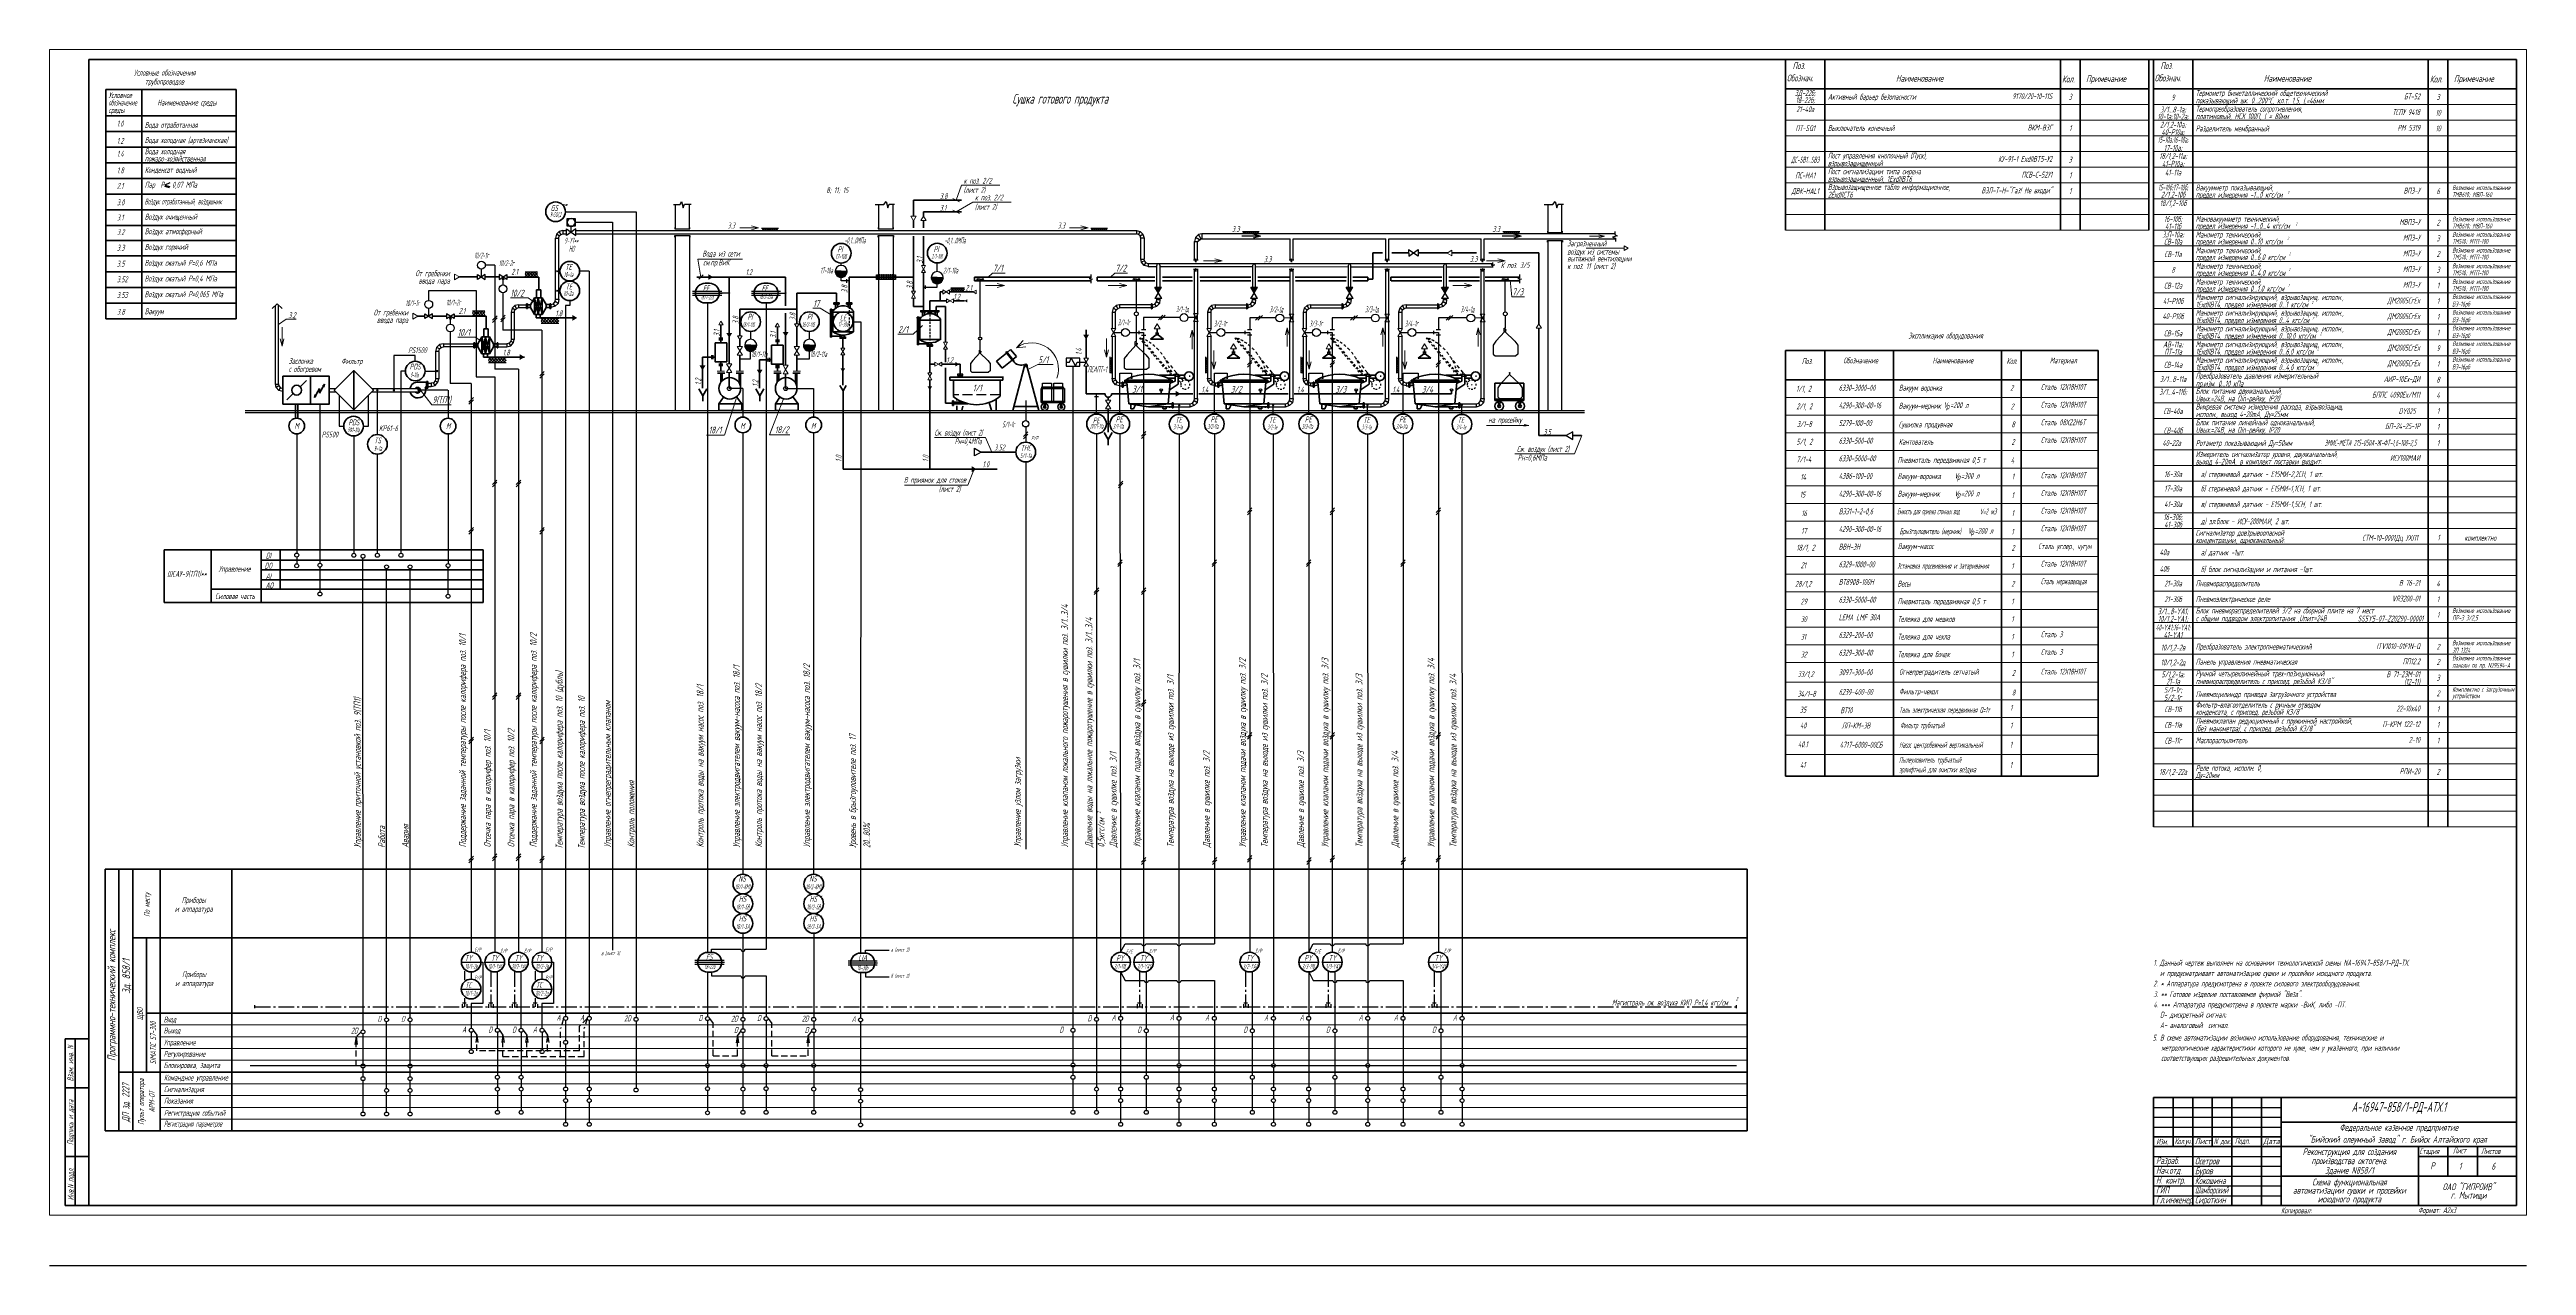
# Model space of a CAD drawing. Header units: millimetres. Extents: x -680 to 9204, y -4430 to 7779.
# Drawn here: x 3373 to 4635, y 6499 to 7119 of the extents above; entities that cross this region are included whole.
import ezdxf
from ezdxf.enums import TextEntityAlignment as Align

# ---------------------------------------------------------------- set-up
doc = ezdxf.new("R2010")
doc.units = ezdxf.units.MM
for name, pattern in [('ACAD_ISO10W100', [18, 12, -3, 0, -3]), ('gost5', [7, 5, -2, 0]), ('gost6', [12, 8, -1.5, 1, -1.5]), ('невидимая2', [4.7625, 3.175, -1.5875])]:
    doc.linetypes.add(name, pattern=pattern)
doc.layers.get('Defpoints').update_dxf_attribs({"color": 33})
for name, color, linetype, lineweight in [('1', 4, 'Continuous', 15), ('Аппараты', 137, 'Continuous', 40), ('Арматура', 1, 'Continuous', 25), ('Выноска', 137, 'Continuous', 20), ('Датчики', 31, 'Continuous', 50), ('Невидимая', 7, 'gost5', 25), ('Обводка', 6, 'Continuous', 25), ('Отр_кисл', 150, 'Continuous', 80), ('Связи', 95, 'Continuous', 25), ('Таблица', 253, 'Continuous', 40), ('Текст_КИП', 2, 'Continuous', 25), ('Толст.рамка', 7, 'Continuous', 60), ('Тонк.рамка', 10, 'Continuous', 20), ('Трубопроводы', 7, 'Continuous', 60), ('Щиты_пульты', 5, 'Continuous', 40)]:
    doc.layers.add(name, color=color, linetype=linetype, lineweight=lineweight)
for name, color, linetype in [('блок', 7, 'Continuous'), ('Клапан', 80, 'Continuous'), ('Осевая', 130, 'gost6'), ('Слой М50', 3, 'Continuous'), ('ТЕКСТ', 2, 'Continuous'), ('Текст.', 51, 'Continuous')]:
    doc.layers.add(name, color=color, linetype=linetype)
doc.styles.add('Simplex', font='simplex.shx', dxfattribs={"width": 0.7, "oblique": 15})

# ---------------------------------------------------------------- blocks, each defined once
blk = doc.blocks.new('RAF420')
for p, q in [((0, 3.2), (2.7, 3.9)), ((0, 3.3), (0, 0.1)), ((0, 3.3), (0, 0.1)), ((4.5, 1.4), (0, 0)), ((2.7, 3.9), (4.4, 6.1)), ((4.4, 1.3), (2.8, 4)), ((4.4, 6.1), (4.8, 8.5)), ((7.2, 4.5), (4.5, 6.1)), ((7.4, 4.3), (4.5, 1.4)), ((4.8, 8.5), (8, 8.5)), ((8, 8.5), (7.4, 4.3))]:
    blk.add_line(p, q)
blk = doc.blocks.new('RAF417')
for p, q in [((1, 4.1), (-0.2, 0.1)), ((-0.2, 0.1), (3, 0.1)), ((3.8, 6.9), (1, 4.1)), ((3.8, 2.4), (1, 4.1)), ((3, 0.1), (3.8, 2.5)), ((7.4, 7.7), (3.8, 6.9)), ((5.6, 3.8), (3.8, 6.9)), ((3.8, 2.5), (5.5, 3.9)), ((5.5, 3.9), (7.4, 4.4)), ((7.4, 7.7), (7.4, 4.5))]:
    blk.add_line(p, q)
blk = doc.blocks.new('RAF418')
for p, q in [((0.7, -3.2), (0, 0.4)), ((0.1, 0.1), (3.2, 0.1)), ((3.1, 0.4), (3.5, -1.7)), ((3.6, -1.7), (0.7, -3.2)), ((3.5, -6.5), (0.7, -3.2)), ((3.5, -1.7), (5.2, -3.8)), ((3.5, -6.4), (5.2, -3.7)), ((7.5, -7.5), (3.5, -6.5)), ((5.2, -3.8), (7.5, -4.3)), ((7.5, -4.4), (7.5, -7.6))]:
    blk.add_line(p, q)
blk = doc.blocks.new('T11S')
at = {"layer": '1'}
for p, q in [((-2.5, 0), (0, 1.5)), ((0, -1.5), (-2.5, 0)), ((0, 1.5), (0, -1.5))]:
    blk.add_line(p, q, dxfattribs=at)
blk = doc.blocks.new('T5S')
at = {"layer": '1'}
blk.add_solid([(0, 1.5), (0, -1.5), (2.5, 0)], dxfattribs=at)
blk = doc.blocks.new('B2')
for p, q in [((-1.5, 0), (0, -2.5)), ((-1.5, 0), (1.5, 0)), ((0, -2.5), (1.5, 0)), ((0, -2.5), (-1.5, -5)), ((-1.5, -5), (1.5, -5)), ((1.5, -5), (0, -2.5))]:
    blk.add_line(p, q)
blk = doc.blocks.new('B2S')
at = {"layer": '1'}
blk.add_blockref('B2', (0, 0), dxfattribs=at)
blk = doc.blocks.new('T6S')
at = {"layer": '1'}
blk.add_solid([(0, 1.5), (0, -1.5), (-2.5, 0)], dxfattribs=at)
blk = doc.blocks.new('A$C2A0C230D')
at = {"layer": '1', "ltscale": 0.6}
blk.add_hatch(color=256, dxfattribs=at).paths.add_polyline_path([(-1.57, 2.37), (-3.57, 2.37), (-2.57, 0.64)])
blk.add_lwpolyline([(-1.57, 2.37), (-3.57, 2.37), (-2.57, 0.64)], close=True, dxfattribs=at)
blk = doc.blocks.new('T7S')
at = {"layer": '1'}
blk.add_solid([(-1.5, 0), (1.5, 0), (0, -2.5)], dxfattribs=at)
blk = doc.blocks.new('A$C46135D97')
at = {"layer": '1', "color": 7}
for p, q in [((1.4, 2.6), (-0.1, 0.1)), ((-0.1, 0.1), (2.9, 0.1)), ((2.9, 0.1), (1.4, 2.6))]:
    blk.add_line(p, q, dxfattribs=at)
blk = doc.blocks.new('A$C7C577D92')
at = {"layer": 'Defpoints', "ltscale": 0.2}
for p, q in [((0, 6), (14.9, 6)), ((0, 5), (15, 5)), ((0, 4), (14.9, 4))]:
    blk.add_line(p, q, dxfattribs=at)
at = {"layer": 'Датчики', "color": 4}
for p, q in [((6.4, 10), (8.6, 10)), ((6.4, 0), (8.6, 0))]:
    blk.add_line(p, q, dxfattribs=at)
for centre, start, end in [((6.4, 5), 90, 270), ((8.6, 5), 270, 90)]:
    blk.add_arc(centre, 5, start, end, dxfattribs=at)
blk = doc.blocks.new('Вентиль горизонтальный')
at = {"layer": 'блок', "color": 0, "linetype": 'ByBlock', "lineweight": -3}
for p, q in [((8.7, 3), (0, -3)), ((0, 3), (8.7, -3)), ((0, -3), (0, 3)), ((8.7, -3), (8.7, 3))]:
    blk.add_line(p, q, dxfattribs=at)
blk = doc.blocks.new('A$C5B824081')
at = {"layer": 'Арматура'}
for p, q in [((4.8, -1.7), (0, 1.7)), ((0, -1.7), (4.8, 1.7)), ((0, 1.7), (0, -1.7)), ((2.4, 0), (2.4, -3)), ((4.8, 1.7), (4.8, -1.7))]:
    blk.add_line(p, q, dxfattribs=at)
blk.add_circle((2.4, -5), 2, dxfattribs=at)

msp = doc.modelspace()

# ---------------------------------------------------------------- hatches: boundary and pattern name
h = msp.add_hatch(color=256)
h.dxf.hatch_style = 1
h.paths.add_polyline_path([(3631.917, 7005.642, 1), (3631.416, 7005.642, 1)])
at = {"ltscale": 5}
h = msp.add_hatch(dxfattribs=at)
h.set_pattern_fill('ANSI31', color=0, scale=1.25, style=0)
h.set_pattern_definition([(45, (3773.27134, 7002.54551), (-0.1104854, 0.1104854), [])])
edge = h.paths.add_edge_path()
edge.add_arc((3776.313, 7005.588), 3.042, 180, 360.023114)
edge.add_line((3776.313, 7005.588), (3779.355, 7005.588))
edge.add_line((3776.313, 7005.588), (3773.271, 7005.588))
h = msp.add_hatch(dxfattribs=at)
h.set_pattern_fill('ANSI31', color=0, scale=1.25, style=0)
h.set_pattern_definition([(135, (3828.27101, 6999.32929), (0.1104854, 0.1104854), [])])
edge = h.paths.add_edge_path()
edge.add_arc((3825.229, 7002.371), 3.042, 179.976886, 360)
edge.add_line((3825.229, 7002.371), (3822.187, 7002.371))
edge.add_line((3825.229, 7002.371), (3828.271, 7002.371))
h = msp.add_hatch(color=256)
h.dxf.hatch_style = 1
h.paths.add_polyline_path([(3631.874, 6995.666, 1), (3631.373, 6995.666, 1)])
h = msp.add_hatch(color=256)
h.dxf.hatch_style = 1
h.paths.add_polyline_path([(3719.562, 6994.498, 1), (3719.061, 6994.498, 1)])
h = msp.add_hatch(color=256)
h.dxf.hatch_style = 1
edge = h.paths.add_edge_path()
edge.add_arc((3748.043, 6994.494), 0.251, 0, 360)
h = msp.add_hatch(dxfattribs=at)
h.set_pattern_fill('ANSI31', color=0, scale=1.25, style=0)
h.set_pattern_definition([(45, (3727.20748, 6964.86809), (-0.1104854, 0.1104854), [])])
edge = h.paths.add_edge_path()
edge.add_arc((3730.249, 6967.91), 3.042, 180, 360.023114)
edge.add_line((3730.249, 6967.91), (3733.291, 6967.91))
edge.add_line((3730.249, 6967.91), (3727.207, 6967.91))
h = msp.add_hatch(dxfattribs=at)
h.set_pattern_fill('ANSI31', color=0, scale=1.25, style=0)
h.set_pattern_definition([(45, (3757.11341, 6964.89764), (-0.1104854, 0.1104854), [])])
edge = h.paths.add_edge_path()
edge.add_arc((3760.155, 6967.94), 3.042, 180, 360.023114)
edge.add_line((3760.155, 6967.94), (3763.197, 6967.94))
edge.add_line((3760.155, 6967.94), (3757.113, 6967.94))
h = msp.add_hatch(color=256)
edge = h.paths.add_edge_path()
edge.add_arc((3570.517, 6954.772), 0.635, 0, 360)
h = msp.add_hatch(color=256)
edge = h.paths.add_edge_path()
edge.add_arc((3540.116, 6945.035), 0.635, 0, 360)
h = msp.add_hatch(color=256)
edge = h.paths.add_edge_path()
edge.add_arc((3548.518, 6945.013), 0.635, 0, 360)
h = msp.add_hatch(color=256)
h.dxf.hatch_style = 1
h.paths.add_polyline_path([(3948.649, 6937.248, 1), (3948.148, 6937.248, 1)])
h = msp.add_hatch(color=256)
h.dxf.hatch_style = 1
h.paths.add_polyline_path([(3996.654, 6937.313, 1), (3996.153, 6937.313, 1)])
h = msp.add_hatch(color=256)
h.dxf.hatch_style = 1
h.paths.add_polyline_path([(4044.684, 6937.313, 1), (4044.182, 6937.313, 1)])
h = msp.add_hatch(color=256)
h.dxf.hatch_style = 1
h.paths.add_polyline_path([(4092.743, 6937.313, 1), (4092.241, 6937.313, 1)])
for points in [[(3529.264, 6615.49), (3529.841, 6611.685), (3529.264, 6613.069), (3528.688, 6611.685)], [(3590.762, 6616.422), (3591.339, 6612.618), (3590.762, 6614.001), (3590.185, 6612.618)], [(3604.08, 6616.422), (3604.657, 6612.617), (3604.08, 6614.001), (3603.504, 6612.617)], [(3616.171, 6616.422), (3616.748, 6612.617), (3616.171, 6614), (3615.595, 6612.617)], [(3626.821, 6616.422), (3627.398, 6612.617), (3626.821, 6614), (3626.244, 6612.617)], [(3723.449, 6616.256), (3722.872, 6612.452), (3723.449, 6613.835), (3724.025, 6612.452)], [(3759.489, 6616.231), (3758.912, 6612.427), (3759.489, 6613.81), (3760.065, 6612.427)]]:
    msp.add_hatch(color=256).paths.add_polyline_path(points)
h = msp.add_hatch(color=256)
h.dxf.hatch_style = 1
h.paths.add_polyline_path([(3616.422, 6605.478, 1), (3615.921, 6605.478, 1)])
h = msp.add_hatch(color=256)
h.dxf.hatch_style = 1
h.paths.add_polyline_path([(3627.071, 6608.415, 1), (3626.57, 6608.415, 1)])
h = msp.add_hatch(color=256)
h.dxf.hatch_style = 1
h.paths.add_polyline_path([(3633.697, 6605.478, 1), (3633.196, 6605.478, 1)])

# ---------------------------------------------------------------- linework, layer by layer
for p, q in [((3690.941, 7039.61), (3694.34, 7039.61)), ((3691.816, 7039.61), (3691.816, 7027.282)), ((3694.34, 7039.61), (3694.99, 7041.11)), ((3694.99, 7041.11), (3695.865, 7037.985)), ((3695.865, 7037.985), (3696.49, 7039.86)), ((3696.49, 7039.86), (3700.004, 7039.86)), ((3793.644, 7039.61), (3798.019, 7039.61)), ((3795.33, 7039.61), (3795.33, 7027.282)), ((3798.019, 7039.61), (3799.269, 7041.11)), ((3799.269, 7041.11), (3800.144, 7037.985)), ((3800.144, 7037.985), (3800.769, 7039.86)), ((3800.769, 7039.86), (3803.519, 7039.86)), ((3802.83, 7027.282), (3802.83, 7039.86)), ((4134.354, 7039.61), (4138.729, 7039.61)), ((4136.416, 7025.297), (4136.416, 7039.61)), ((4138.729, 7039.61), (4139.979, 7041.11)), ((4139.979, 7041.11), (4140.854, 7037.985)), ((4140.854, 7037.985), (4141.479, 7039.86)), ((4141.479, 7039.86), (4144.229, 7039.86)), ((4143.291, 7025.297), (4143.291, 7039.86)), ((3691.621, 7027.95), (3691.621, 7027.282)), ((3691.621, 7027.282), (3699.226, 7027.282)), ((3699.226, 7027.282), (3699.226, 7027.95)), ((3744.35, 7027.334), (3735.747, 7027.334)), ((3737.046, 7027.334), (3736.038, 7026.326)), ((3737.046, 7026.326), (3736.038, 7027.334)), ((3738.053, 7027.334), (3737.046, 7026.326)), ((3738.053, 7026.326), (3737.046, 7027.334)), ((3739.061, 7027.334), (3738.053, 7026.326)), ((3739.061, 7026.326), (3738.053, 7027.334)), ((3740.068, 7027.334), (3739.061, 7026.326)), ((3740.068, 7026.326), (3739.061, 7027.334)), ((3741.076, 7027.334), (3740.068, 7026.326)), ((3741.076, 7026.326), (3740.068, 7027.334)), ((3742.083, 7027.334), (3741.076, 7026.326)), ((3742.083, 7026.326), (3741.076, 7027.334)), ((3743.091, 7027.334), (3742.083, 7026.326)), ((3743.091, 7026.326), (3742.083, 7027.334)), ((3744.098, 7027.334), (3743.091, 7026.326)), ((3744.098, 7026.326), (3743.091, 7027.334)), ((3795.166, 7027.95), (3795.166, 7027.282)), ((3795.166, 7027.282), (3802.974, 7027.282)), ((3802.974, 7027.282), (3802.974, 7027.95)), ((3912.015, 7027.334), (3903.412, 7027.334)), ((3904.711, 7027.334), (3903.704, 7026.326)), ((3904.711, 7026.326), (3903.704, 7027.334)), ((3905.719, 7027.334), (3904.711, 7026.326)), ((3905.719, 7026.326), (3904.711, 7027.334)), ((3906.726, 7027.334), (3905.719, 7026.326)), ((3906.726, 7026.326), (3905.719, 7027.334)), ((3907.734, 7027.334), (3906.726, 7026.326)), ((3907.734, 7026.326), (3906.726, 7027.334)), ((3908.741, 7027.334), (3907.734, 7026.326)), ((3908.741, 7026.326), (3907.734, 7027.334)), ((3909.749, 7027.334), (3908.741, 7026.326)), ((3909.749, 7026.326), (3908.741, 7027.334)), ((3910.756, 7027.334), (3909.749, 7026.326)), ((3910.756, 7026.326), (3909.749, 7027.334)), ((3911.764, 7027.334), (3910.756, 7026.326)), ((3911.764, 7026.326), (3910.756, 7027.334)), ((3631.341, 7024.503), (3630.839, 7022.488)), ((3630.839, 7022.488), (3632.504, 7022.488)), ((3632.751, 7025.913), (3631.341, 7024.503)), ((3632.711, 7023.697), (3631.341, 7024.503)), ((3632.504, 7022.488), (3632.711, 7023.697)), ((3632.711, 7023.697), (3633.597, 7024.422)), ((3634.565, 7026.326), (3632.751, 7025.913)), ((3633.597, 7024.422), (3632.751, 7025.913)), ((3633.597, 7024.422), (3634.565, 7024.714)), ((3634.56, 7024.713), (3636.412, 7024.713)), ((3634.571, 7026.316), (3636.412, 7026.316)), ((3634.571, 7026.316), (3634.571, 7024.704)), ((3641.249, 7026.319), (3926.745, 7026.319)), ((3641.249, 7024.716), (3926.745, 7024.706)), ((3691.621, 7022.943), (3691.621, 7023.818)), ((3691.621, 7023.818), (3699.226, 7023.818)), ((3699.226, 7023.818), (3699.226, 7022.943)), ((3795.166, 7022.943), (3795.166, 7023.818)), ((3795.166, 7023.818), (3802.974, 7023.818)), ((3802.974, 7023.818), (3802.974, 7022.943)), ((3928.961, 7011.969), (3928.961, 7022.488)), ((3930.573, 7022.488), (3930.573, 7011.807)), ((3956.841, 7022.854), (3956.237, 7020.839)), ((3956.841, 7022.854), (3956.237, 7020.839)), ((3956.237, 7020.839), (3957.778, 7020.839)), ((3956.237, 7020.839), (3957.778, 7020.839)), ((3956.267, 7011.259), (3956.267, 7020.839)), ((3956.267, 7011.259), (3956.267, 7020.839)), ((3958.252, 7024.265), (3956.841, 7022.854)), ((3958.252, 7024.265), (3956.841, 7022.854)), ((3958.85, 7021.673), (3956.841, 7022.854)), ((3958.85, 7021.673), (3956.841, 7022.854)), ((3957.778, 7020.839), (3959.098, 7021.866)), ((3957.778, 7020.839), (3959.098, 7021.866)), ((3957.778, 7011.259), (3957.778, 7020.839)), ((3957.778, 7011.259), (3957.778, 7020.839)), ((3960.065, 7024.668), (3958.252, 7024.265)), ((3960.065, 7024.668), (3958.252, 7024.265)), ((3959.59, 7021.989), (3958.252, 7024.265)), ((3959.59, 7021.989), (3958.252, 7024.265)), ((3959.098, 7021.866), (3960.065, 7022.108)), ((3959.098, 7021.866), (3960.065, 7022.108)), ((3960.045, 7022.101), (4005.011, 7022.101)), ((3960.065, 7024.668), (3960.065, 7022.108)), ((4170.412, 7024.668), (3960.065, 7024.668)), ((3960.065, 7024.668), (3960.065, 7022.108)), ((3989.286, 7025.675), (3980.638, 7025.675)), ((3981.982, 7025.675), (3980.974, 7024.668)), ((3981.982, 7024.668), (3980.974, 7025.675)), ((3982.989, 7025.675), (3981.982, 7024.668)), ((3982.989, 7024.668), (3981.982, 7025.675)), ((3983.997, 7025.675), (3982.989, 7024.668)), ((3983.997, 7024.668), (3982.989, 7025.675)), ((3985.004, 7025.675), (3983.997, 7024.668)), ((3985.004, 7024.668), (3983.997, 7025.675)), ((3986.012, 7025.675), (3985.004, 7024.668)), ((3986.012, 7024.668), (3985.004, 7025.675)), ((3987.019, 7025.675), (3986.012, 7024.668)), ((3987.019, 7024.668), (3986.012, 7025.675)), ((3988.027, 7025.675), (3987.019, 7024.668)), ((3988.027, 7024.668), (3987.019, 7025.675)), ((3989.034, 7025.675), (3988.027, 7024.668)), ((3989.034, 7024.668), (3988.027, 7025.675)), ((4005.011, 7011.259), (4005.011, 7022.101)), ((4006.522, 7011.259), (4006.522, 7022.101)), ((4006.522, 7022.101), (4053.654, 7022.101)), ((4053.654, 7011.259), (4053.654, 7022.101)), ((4055.165, 7022.101), (4102.296, 7022.101)), ((4055.165, 7011.259), (4055.165, 7022.101)), ((4102.296, 7011.259), (4102.296, 7022.101)), ((4103.808, 7022.101), (4170.612, 7022.101)), ((4103.808, 7011.259), (4103.808, 7022.101)), ((4121.981, 7025.675), (4113.333, 7025.675)), ((4114.677, 7025.675), (4113.67, 7024.668)), ((4114.677, 7024.668), (4113.67, 7025.675)), ((4115.685, 7025.675), (4114.677, 7024.668)), ((4115.685, 7024.668), (4114.677, 7025.675)), ((4116.692, 7025.675), (4115.685, 7024.668)), ((4116.692, 7024.668), (4115.685, 7025.675)), ((4117.7, 7025.675), (4116.692, 7024.668)), ((4117.7, 7024.668), (4116.692, 7025.675)), ((4118.707, 7025.675), (4117.7, 7024.668)), ((4118.707, 7024.668), (4117.7, 7025.675)), ((4119.715, 7025.675), (4118.707, 7024.668)), ((4119.715, 7024.668), (4118.707, 7025.675)), ((4120.722, 7025.675), (4119.715, 7024.668)), ((4120.722, 7024.668), (4119.715, 7025.675)), ((4121.73, 7025.675), (4120.722, 7024.668)), ((4121.73, 7024.668), (4120.722, 7025.675)), ((4136.111, 7025.966), (4136.111, 7025.297)), ((4136.111, 7025.297), (4143.611, 7025.297)), ((4136.111, 7020.434), (4136.111, 7021.309)), ((4136.111, 7021.309), (4143.611, 7021.309)), ((4136.416, 6934.686), (4136.416, 7021.309)), ((4143.291, 6934.686), (4143.291, 7021.309)), ((4143.611, 7025.297), (4143.611, 7025.966)), ((4143.611, 7021.309), (4143.611, 7020.434)), ((4171.612, 7023.722), (4169.112, 7023.022)), ((4169.112, 7023.022), (4170.612, 7022.522)), ((4170.412, 7025.944), (4170.412, 7024.323)), ((4170.412, 7024.323), (4171.612, 7023.722)), ((4170.612, 7022.522), (4170.612, 7020.759)), ((3604.08, 7002.676), (3603.599, 7001.277)), ((3604.08, 7002.676), (3604.56, 7001.277)), ((3615.398, 7005.385), (3621.682, 7005.385)), ((3926.657, 6984.919), (3926.657, 7001.573)), ((3932.749, 7009.591), (4108.039, 7009.591)), ((3932.749, 7007.98), (3937.115, 7007.98)), ((3937.122, 6997.591), (3937.122, 7008.484)), ((3938.634, 7008.736), (3938.634, 6997.591)), ((3938.641, 7007.98), (3939.943, 7007.98)), ((3938.886, 7007.98), (3985.991, 7007.967)), ((3956.566, 7011.259), (3955.79, 7011.259)), ((3956.566, 7011.259), (3955.79, 7011.259)), ((3956.566, 7006.449), (3955.79, 7006.449)), ((3956.267, 6984.035), (3956.267, 7006.469)), ((3956.976, 7010.312), (3956.566, 7011.259)), ((3956.976, 7010.312), (3956.566, 7011.259)), ((3956.976, 7005.503), (3956.566, 7006.449)), ((3957.204, 7011.259), (3956.839, 7011.872)), ((3956.839, 7011.872), (3956.976, 7010.312)), ((3957.204, 7011.259), (3956.839, 7011.872)), ((3956.839, 7011.872), (3956.976, 7010.312)), ((3956.839, 7007.062), (3956.976, 7005.503)), ((3957.204, 7006.449), (3956.839, 7007.062)), ((3958.162, 7011.259), (3957.204, 7011.259)), ((3958.162, 7011.259), (3957.204, 7011.259)), ((3958.162, 7006.449), (3957.204, 7006.449)), ((3957.779, 7006.449), (3957.741, 6984.038)), ((3985.991, 6997.591), (3985.991, 7008.67)), ((3987.28, 6997.591), (3987.28, 7008.669)), ((3987.28, 7007.966), (4034.634, 7007.953)), ((4005.309, 7011.259), (4004.534, 7011.259)), ((4005.309, 7011.259), (4004.534, 7011.259)), ((4005.309, 7006.449), (4004.534, 7006.449)), ((4005.011, 6983.813), (4005.011, 7006.449)), ((4005.72, 7010.312), (4005.309, 7011.259)), ((4005.72, 7010.312), (4005.309, 7011.259)), ((4005.72, 7005.503), (4005.309, 7006.449)), ((4005.948, 7011.259), (4005.583, 7011.872)), ((4005.583, 7011.872), (4005.72, 7010.312)), ((4005.948, 7011.259), (4005.583, 7011.872)), ((4005.583, 7011.872), (4005.72, 7010.312)), ((4005.583, 7007.062), (4005.72, 7005.503)), ((4005.948, 7006.449), (4005.583, 7007.062)), ((4006.906, 7011.259), (4005.948, 7011.259)), ((4006.906, 7011.259), (4005.948, 7011.259)), ((4006.906, 7006.449), (4005.948, 7006.449)), ((4006.522, 6983.816), (4006.522, 7006.449)), ((4034.634, 6997.591), (4034.634, 7008.678)), ((4035.923, 6997.591), (4035.923, 7008.676)), ((4035.923, 7007.953), (4083.276, 7007.944)), ((4053.952, 7011.259), (4053.177, 7011.259)), ((4053.952, 7011.259), (4053.177, 7011.259)), ((4053.952, 7006.449), (4053.177, 7006.449)), ((4053.654, 6983.813), (4053.654, 7006.449)), ((4054.363, 7010.312), (4053.952, 7011.259)), ((4054.363, 7010.312), (4053.952, 7011.259)), ((4054.363, 7005.503), (4053.952, 7006.449)), ((4054.591, 7011.259), (4054.226, 7011.872)), ((4054.226, 7011.872), (4054.363, 7010.312)), ((4054.591, 7011.259), (4054.226, 7011.872)), ((4054.226, 7011.872), (4054.363, 7010.312)), ((4054.226, 7007.062), (4054.363, 7005.503)), ((4054.591, 7006.449), (4054.226, 7007.062)), ((4055.549, 7011.259), (4054.591, 7011.259)), ((4055.549, 7011.259), (4054.591, 7011.259)), ((4055.549, 7006.449), (4054.591, 7006.449)), ((4055.165, 6983.816), (4055.165, 7006.449)), ((4083.276, 6997.591), (4083.276, 7008.678)), ((4084.566, 6997.591), (4084.566, 7008.676)), ((4084.566, 7007.944), (4108.039, 7007.94)), ((4102.595, 7011.259), (4101.82, 7011.259)), ((4102.595, 7011.259), (4101.82, 7011.259)), ((4102.595, 7006.449), (4101.82, 7006.449)), ((4102.296, 6983.813), (4102.296, 7006.449)), ((4103.006, 7010.312), (4102.595, 7011.259)), ((4103.006, 7010.312), (4102.595, 7011.259)), ((4103.006, 7005.503), (4102.595, 7006.449)), ((4103.234, 7011.259), (4102.869, 7011.872)), ((4102.869, 7011.872), (4103.006, 7010.312)), ((4103.234, 7011.259), (4102.869, 7011.872)), ((4102.869, 7011.872), (4103.006, 7010.312)), ((4102.869, 7007.062), (4103.006, 7005.503)), ((4103.234, 7006.449), (4102.869, 7007.062)), ((4104.192, 7011.259), (4103.234, 7011.259)), ((4104.192, 7011.259), (4103.234, 7011.259)), ((4104.192, 7006.449), (4103.234, 7006.449)), ((4103.808, 6983.816), (4103.808, 7006.449)), ((4108.039, 7009.075), (4107.295, 7008.661)), ((4107.295, 7008.661), (4108.986, 7008.847)), ((4108.039, 7010.033), (4108.039, 7009.075)), ((4108.986, 7008.847), (4108.039, 7008.436)), ((4108.039, 7008.436), (4108.039, 7007.545)), ((4114.549, 6984.919), (4114.549, 7001.573)), ((3628.442, 6988.686), (3629.78, 6989.049)), ((3629.78, 6989.049), (3630.667, 6990.137)), ((3630.698, 6987.76), (3629.78, 6989.049)), ((3630.658, 6990.137), (3630.839, 6991.346)), ((3632.149, 6989.251), (3630.668, 6990.155)), ((3632.149, 6989.251), (3630.698, 6987.76)), ((3630.839, 6991.346), (3632.504, 6991.346)), ((3632.504, 6991.346), (3632.149, 6989.251)), ((3832.112, 6997.19), (3839.152, 6997.19)), ((3934.422, 6989.069), (3934.17, 6989.069)), ((3934.17, 6989.069), (3934.17, 6986.551)), ((3934.422, 6989.069), (3934.674, 6989.069)), ((3934.422, 6986.551), (3934.422, 6989.069)), ((3934.674, 6989.069), (3934.674, 6986.551)), ((3937.092, 6991.235), (3937.092, 6991.655)), ((3938.704, 6991.235), (3938.704, 6991.655)), ((3982.967, 6988.963), (3982.715, 6988.963)), ((3982.715, 6988.963), (3982.715, 6986.444)), ((3982.967, 6988.963), (3983.219, 6988.963)), ((3982.967, 6986.444), (3982.967, 6988.963)), ((3983.219, 6988.963), (3983.219, 6986.444)), ((3985.797, 6991.22), (3985.797, 6991.655)), ((3987.409, 6991.22), (3987.409, 6991.655)), ((4031.61, 6988.963), (4031.358, 6988.963)), ((4031.358, 6988.963), (4031.358, 6986.444)), ((4031.61, 6988.963), (4031.862, 6988.963)), ((4031.61, 6986.444), (4031.61, 6988.963)), ((4031.862, 6988.963), (4031.862, 6986.444)), ((4034.44, 6991.22), (4034.44, 6991.655)), ((4036.052, 6991.22), (4036.052, 6991.655)), ((4080.253, 6988.963), (4080.001, 6988.963)), ((4080.001, 6988.963), (4080.001, 6986.444)), ((4080.253, 6988.963), (4080.504, 6988.963)), ((4080.253, 6986.444), (4080.253, 6988.963)), ((4080.504, 6988.963), (4080.504, 6986.444)), ((4085.181, 6997.092), (4082.662, 6997.092)), ((4085.181, 6997.092), (4082.662, 6997.092)), ((4082.662, 6996.891), (4085.181, 6996.891)), ((4083.083, 6991.22), (4083.083, 6991.655)), ((4084.695, 6991.22), (4084.695, 6991.655)), ((3577.253, 6982.69), (3576.772, 6981.291)), ((3577.253, 6982.69), (3577.733, 6981.291)), ((3588.571, 6985.399), (3594.855, 6985.399)), ((3598.775, 6980.662), (3601.084, 6982.971)), ((3598.775, 6979.533), (3601.084, 6981.842)), ((3602.925, 6980.909), (3605.234, 6983.219)), ((3602.925, 6979.78), (3605.234, 6982.089)), ((3608.758, 6986.763), (3608.263, 6984.748)), ((3608.263, 6984.748), (3609.814, 6984.748)), ((3610.168, 6988.173), (3608.758, 6986.763)), ((3610.128, 6985.957), (3608.758, 6986.763)), ((3609.814, 6984.748), (3610.128, 6985.957)), ((3610.128, 6985.957), (3611.014, 6986.682)), ((3611.982, 6988.586), (3610.168, 6988.173)), ((3611.014, 6986.682), (3610.168, 6988.173)), ((3611.014, 6986.682), (3611.982, 6987.075)), ((3611.982, 6988.586), (3616.029, 6988.586)), ((3611.982, 6988.586), (3611.982, 6987.075)), ((3611.982, 6987.075), (3616.029, 6987.075)), ((3623.542, 6979.162), (3632.567, 6979.162)), ((3628.442, 6988.686), (3628.442, 6987.074)), ((3630.698, 6987.76), (3628.442, 6987.074)), ((3914.303, 6984.656), (3914.303, 6976.405)), ((3915.864, 6984.656), (3915.864, 6976.408)), ((3934.17, 6988.576), (3918.151, 6988.576)), ((3934.17, 6986.923), (3918.151, 6986.923)), ((3926.724, 6969.745), (3926.724, 6982.975)), ((3934.17, 6986.551), (3934.422, 6986.551)), ((3934.674, 6986.551), (3934.422, 6986.551)), ((3956.267, 6984.035), (3956.267, 6980.031)), ((3956.267, 6940.719), (3956.267, 6980.031)), ((3957.76, 6980.035), (3957.76, 6984.038)), ((3957.879, 6940.719), (3957.879, 6980.035)), ((3962.945, 6984.747), (3962.945, 6976.446)), ((3964.507, 6984.747), (3964.507, 6976.449)), ((3966.794, 6988.576), (3982.715, 6988.576)), ((3966.794, 6986.923), (3982.715, 6986.923)), ((3982.715, 6986.444), (3982.967, 6986.444)), ((3983.219, 6986.444), (3982.967, 6986.444)), ((3983.379, 6988.56), (3983.219, 6988.559)), ((3983.379, 6986.948), (3983.219, 6986.947)), ((4004.91, 6940.719), (4004.91, 6979.809)), ((4005.011, 6983.813), (4005.011, 6979.809)), ((4006.522, 6979.813), (4006.522, 6983.816)), ((4006.522, 6940.719), (4006.522, 6979.813)), ((4011.588, 6984.747), (4011.588, 6976.446)), ((4013.15, 6984.747), (4013.15, 6976.449)), ((4015.437, 6988.576), (4031.358, 6988.576)), ((4015.437, 6986.923), (4031.358, 6986.923)), ((4031.358, 6986.444), (4031.61, 6986.444)), ((4031.862, 6986.444), (4031.61, 6986.444)), ((4032.022, 6988.56), (4031.862, 6988.559)), ((4032.022, 6986.948), (4031.862, 6986.947)), ((4053.553, 6940.719), (4053.553, 6979.809)), ((4053.654, 6983.813), (4053.654, 6979.809)), ((4055.147, 6979.813), (4055.147, 6983.816)), ((4055.165, 6940.719), (4055.165, 6979.813)), ((4060.231, 6984.747), (4060.231, 6976.446)), ((4061.793, 6984.747), (4061.793, 6976.449)), ((4064.08, 6988.576), (4080.001, 6988.576)), ((4064.08, 6986.923), (4080.001, 6986.923)), ((4080.001, 6986.444), (4080.253, 6986.444)), ((4080.504, 6986.444), (4080.253, 6986.444)), ((4080.665, 6988.56), (4080.504, 6988.559)), ((4080.665, 6986.948), (4080.504, 6986.947)), ((4102.196, 6940.719), (4102.196, 6979.809)), ((4102.296, 6983.813), (4102.296, 6979.809)), ((4103.789, 6979.813), (4103.789, 6983.816)), ((4103.808, 6940.719), (4103.808, 6979.813)), ((4114.017, 6974.849), (4114.017, 6976.554)), ((4114.017, 6976.554), (4114.616, 6976.554)), ((4114.616, 6976.554), (4114.616, 6982.975)), ((3570.289, 6966.848), (3569.725, 6964.793)), ((3571.337, 6964.793), (3569.725, 6964.793)), ((3571.74, 6968.219), (3570.289, 6966.848)), ((3571.74, 6966.042), (3570.289, 6966.848)), ((3571.337, 6964.793), (3571.74, 6966.042)), ((3573.755, 6968.622), (3571.74, 6968.219)), ((3572.667, 6966.687), (3571.74, 6968.219)), ((3571.74, 6966.042), (3572.667, 6966.687)), ((3572.667, 6966.687), (3573.755, 6967.05)), ((3573.755, 6968.622), (3573.755, 6967.05)), ((3607.245, 6968.959), (3606.077, 6968.7)), ((3606.077, 6968.7), (3606.077, 6967.17)), ((3606.077, 6967.17), (3608.092, 6967.589)), ((3608.132, 6970.007), (3607.245, 6968.959)), ((3608.092, 6967.63), (3607.249, 6968.963)), ((3608.092, 6967.589), (3609.502, 6969.242)), ((3608.263, 6970.894), (3608.132, 6970.007)), ((3608.132, 6970.007), (3609.502, 6969.242)), ((3609.814, 6970.894), (3608.263, 6970.894)), ((3609.502, 6969.242), (3609.814, 6970.894)), ((3914.303, 6972.403), (3914.303, 6951.258)), ((3915.082, 6974.405), (3919.085, 6974.407)), ((3915.864, 6972.405), (3915.864, 6951.107)), ((3921.925, 6963.11), (3926.474, 6968.003)), ((3926.124, 6968.04), (3926.124, 6969.745)), ((3926.124, 6969.745), (3926.724, 6969.745)), ((3926.824, 6968.04), (3926.124, 6968.04)), ((3926.474, 6968.003), (3931.519, 6963.11)), ((3926.824, 6969.048), (3926.622, 6969.048)), ((3926.622, 6969.048), (3926.824, 6968.04)), ((3927.025, 6969.048), (3926.824, 6968.04)), ((3926.824, 6969.048), (3927.025, 6969.048)), ((3928.42, 6971.456), (3928.806, 6971.78)), ((3928.906, 6970.877), (3928.42, 6971.456)), ((3928.806, 6971.78), (3929.939, 6970.429)), ((3929.454, 6971.008), (3929.84, 6971.332)), ((3930.363, 6969.14), (3929.554, 6970.105)), ((3930.263, 6970.043), (3931.073, 6969.078)), ((3931.82, 6967.404), (3931.011, 6968.369)), ((3931.882, 6968.114), (3932.53, 6967.342)), ((3933.277, 6965.667), (3932.468, 6966.632)), ((3933.178, 6966.57), (3933.825, 6965.798)), ((3934.896, 6963.738), (3934.087, 6964.703)), ((3934.635, 6964.834), (3935.444, 6963.869)), ((3962.945, 6972.442), (3962.945, 6951.258)), ((3963.724, 6974.405), (3967.728, 6974.407)), ((3964.507, 6972.446), (3964.507, 6951.107)), ((3977.063, 6971.456), (3977.449, 6971.78)), ((3977.549, 6970.877), (3977.063, 6971.456)), ((3977.449, 6971.78), (3978.582, 6970.429)), ((3978.097, 6971.008), (3978.483, 6971.332)), ((3979.006, 6969.14), (3978.196, 6970.105)), ((3978.906, 6970.043), (3979.716, 6969.078)), ((3980.463, 6967.404), (3979.654, 6968.369)), ((3980.525, 6968.114), (3981.173, 6967.342)), ((3981.92, 6965.667), (3981.111, 6966.632)), ((3981.82, 6966.57), (3982.468, 6965.798)), ((3983.539, 6963.738), (3982.73, 6964.703)), ((3983.278, 6964.834), (3984.087, 6963.869)), ((4011.588, 6972.442), (4011.588, 6951.258)), ((4012.367, 6974.405), (4016.371, 6974.407)), ((4013.15, 6972.446), (4013.15, 6951.107)), ((4025.706, 6971.456), (4026.092, 6971.78)), ((4026.192, 6970.877), (4025.706, 6971.456)), ((4026.092, 6971.78), (4027.225, 6970.429)), ((4026.74, 6971.008), (4027.125, 6971.332)), ((4027.649, 6969.14), (4026.839, 6970.105)), ((4027.549, 6970.043), (4028.359, 6969.078)), ((4029.106, 6967.404), (4028.296, 6968.369)), ((4029.168, 6968.114), (4029.816, 6967.342)), ((4030.563, 6965.667), (4029.754, 6966.632)), ((4030.463, 6966.57), (4031.111, 6965.798)), ((4032.182, 6963.738), (4031.373, 6964.703)), ((4031.92, 6964.834), (4032.73, 6963.869)), ((4060.231, 6972.442), (4060.231, 6951.258)), ((4061.01, 6974.405), (4065.014, 6974.407)), ((4061.793, 6972.446), (4061.793, 6951.107)), ((4074.349, 6971.456), (4074.735, 6971.78)), ((4074.835, 6970.877), (4074.349, 6971.456)), ((4074.735, 6971.78), (4075.868, 6970.429)), ((4075.382, 6971.008), (4075.768, 6971.332)), ((4076.292, 6969.14), (4075.482, 6970.105)), ((4076.192, 6970.043), (4077.001, 6969.078)), ((4077.749, 6967.404), (4076.939, 6968.369)), ((4077.811, 6968.114), (4078.459, 6967.342)), ((4079.206, 6965.667), (4078.396, 6966.632)), ((4079.106, 6966.57), (4079.754, 6965.798)), ((4080.825, 6963.738), (4080.015, 6964.703)), ((4080.563, 6964.834), (4081.373, 6963.869)), ((4109.818, 6969.956), (4108.342, 6967.988)), ((4108.342, 6967.988), (4108.342, 6963.314)), ((4109.818, 6969.956), (4114.366, 6974.849)), ((4114.716, 6974.849), (4114.017, 6974.849)), ((4114.366, 6974.849), (4119.411, 6969.956)), ((4114.716, 6975.857), (4114.515, 6975.857)), ((4114.515, 6975.857), (4114.716, 6974.849)), ((4114.918, 6975.857), (4114.716, 6974.849)), ((4114.716, 6975.857), (4114.918, 6975.857)), ((4119.411, 6969.956), (4120.887, 6967.988)), ((4120.887, 6967.988), (4120.887, 6963.314)), ((3569.725, 6950.884), (3569.564, 6949.836)), ((3571.337, 6950.884), (3569.725, 6950.884)), ((3570.934, 6949.07), (3571.337, 6950.884)), ((3596.715, 6959.175), (3605.74, 6959.175)), ((3622.783, 6952.255), (3625.093, 6954.564)), ((3622.783, 6951.125), (3625.093, 6953.435)), ((3913.194, 6961.988), (3913.194, 6953.928)), ((3913.194, 6961.736), (3914.202, 6960.728)), ((3914.202, 6961.736), (3913.194, 6960.728)), ((3913.194, 6960.728), (3914.202, 6959.721)), ((3914.202, 6960.728), (3913.194, 6959.721)), ((3913.194, 6959.721), (3914.202, 6958.713)), ((3914.202, 6959.721), (3913.194, 6958.713)), ((3913.194, 6958.713), (3914.202, 6957.706)), ((3914.202, 6958.713), (3913.194, 6957.706)), ((3913.194, 6957.706), (3914.202, 6956.698)), ((3914.202, 6957.706), (3913.194, 6956.698)), ((3913.194, 6956.698), (3914.202, 6955.691)), ((3914.202, 6956.698), (3913.194, 6955.691)), ((3913.194, 6955.691), (3914.202, 6954.683)), ((3914.202, 6955.691), (3913.194, 6954.683)), ((3913.194, 6954.683), (3914.202, 6953.676)), ((3914.202, 6954.683), (3913.194, 6953.676)), ((3921.925, 6963.11), (3920.45, 6961.142)), ((3920.45, 6961.142), (3920.45, 6956.468)), ((3920.45, 6956.468), (3921.433, 6955.73)), ((3921.433, 6955.73), (3932.011, 6955.73)), ((3931.519, 6963.11), (3932.995, 6961.142)), ((3932.995, 6956.468), (3932.011, 6955.73)), ((3932.995, 6961.142), (3932.995, 6956.468)), ((3936.192, 6962.194), (3935.382, 6963.159)), ((3936.254, 6962.904), (3936.901, 6962.132)), ((3937.487, 6960.651), (3936.839, 6961.423)), ((3937.549, 6961.36), (3938.196, 6960.589)), ((3939.106, 6958.721), (3938.296, 6959.686)), ((3938.844, 6959.817), (3939.654, 6958.852)), ((3940.563, 6956.985), (3939.753, 6957.949)), ((3940.139, 6958.273), (3940.787, 6957.502)), ((3941.534, 6955.827), (3941.211, 6956.213)), ((3941.435, 6956.73), (3942.244, 6955.765)), ((3942.069, 6959.892), (3943.04, 6958.735)), ((3942.83, 6954.283), (3942.182, 6955.055)), ((3942.73, 6955.186), (3943.539, 6954.221)), ((3943.963, 6952.933), (3943.639, 6953.319)), ((3943.701, 6954.028), (3944.087, 6954.352)), ((3943.825, 6955.448), (3944.797, 6954.29)), ((3944.349, 6953.257), (3943.963, 6952.933)), ((3944.012, 6957.577), (3945.145, 6956.226)), ((3944.025, 6953.643), (3944.349, 6953.257)), ((3945.606, 6953.325), (3946.092, 6952.747)), ((3945.954, 6955.262), (3947.25, 6953.718)), ((3948.221, 6952.56), (3948.869, 6951.789)), ((3961.837, 6961.988), (3961.837, 6953.928)), ((3962.845, 6961.736), (3961.837, 6960.728)), ((3961.837, 6961.736), (3962.845, 6960.728)), ((3962.845, 6960.728), (3961.837, 6959.721)), ((3961.837, 6960.728), (3962.845, 6959.721)), ((3962.845, 6959.721), (3961.837, 6958.713)), ((3961.837, 6959.721), (3962.845, 6958.713)), ((3962.845, 6958.713), (3961.837, 6957.706)), ((3961.837, 6958.713), (3962.845, 6957.706)), ((3962.845, 6957.706), (3961.837, 6956.698)), ((3961.837, 6957.706), (3962.845, 6956.698)), ((3962.845, 6956.698), (3961.837, 6955.691)), ((3961.837, 6956.698), (3962.845, 6955.691)), ((3962.845, 6955.691), (3961.837, 6954.683)), ((3961.837, 6955.691), (3962.845, 6954.683)), ((3962.845, 6954.683), (3961.837, 6953.676)), ((3961.837, 6954.683), (3962.845, 6953.676)), ((3983.238, 6957.913), (3985.547, 6960.222)), ((3983.238, 6956.783), (3985.547, 6959.092)), ((3984.834, 6962.194), (3984.025, 6963.159)), ((3984.897, 6962.904), (3985.544, 6962.132)), ((3986.13, 6960.651), (3985.482, 6961.423)), ((3986.192, 6961.36), (3986.839, 6960.589)), ((3987.749, 6958.721), (3986.939, 6959.686)), ((3987.487, 6959.817), (3988.296, 6958.852)), ((3989.206, 6956.985), (3988.396, 6957.949)), ((3988.782, 6958.273), (3989.43, 6957.502)), ((3990.177, 6955.827), (3989.853, 6956.213)), ((3990.077, 6956.73), (3990.887, 6955.765)), ((3990.712, 6959.892), (3991.683, 6958.735)), ((3991.472, 6954.283), (3990.825, 6955.055)), ((3991.373, 6955.186), (3992.182, 6954.221)), ((3992.606, 6952.933), (3992.282, 6953.319)), ((3992.344, 6954.028), (3992.73, 6954.352)), ((3992.468, 6955.448), (3993.44, 6954.29)), ((3992.992, 6953.257), (3992.606, 6952.933)), ((3992.654, 6957.577), (3993.788, 6956.226)), ((3992.668, 6953.643), (3992.992, 6953.257)), ((3994.249, 6953.325), (3994.735, 6952.747)), ((3994.597, 6955.262), (3995.893, 6953.718)), ((3996.864, 6952.56), (3997.512, 6951.789)), ((4010.48, 6961.988), (4010.48, 6953.928)), ((4011.488, 6961.736), (4010.48, 6960.728)), ((4010.48, 6961.736), (4011.488, 6960.728)), ((4011.488, 6960.728), (4010.48, 6959.721)), ((4010.48, 6960.728), (4011.488, 6959.721)), ((4011.488, 6959.721), (4010.48, 6958.713)), ((4010.48, 6959.721), (4011.488, 6958.713)), ((4011.488, 6958.713), (4010.48, 6957.706)), ((4010.48, 6958.713), (4011.488, 6957.706)), ((4011.488, 6957.706), (4010.48, 6956.698)), ((4010.48, 6957.706), (4011.488, 6956.698)), ((4011.488, 6956.698), (4010.48, 6955.691)), ((4010.48, 6956.698), (4011.488, 6955.691)), ((4011.488, 6955.691), (4010.48, 6954.683)), ((4010.48, 6955.691), (4011.488, 6954.683)), ((4011.488, 6954.683), (4010.48, 6953.676)), ((4010.48, 6954.683), (4011.488, 6953.676)), ((4025.306, 6957.913), (4027.616, 6960.222)), ((4025.306, 6956.783), (4027.616, 6959.092)), ((4033.477, 6962.194), (4032.668, 6963.159)), ((4033.539, 6962.904), (4034.187, 6962.132)), ((4034.773, 6960.651), (4034.125, 6961.423)), ((4034.835, 6961.36), (4035.482, 6960.589)), ((4036.392, 6958.721), (4035.582, 6959.686)), ((4036.13, 6959.817), (4036.939, 6958.852)), ((4037.849, 6956.985), (4037.039, 6957.949)), ((4037.425, 6958.273), (4038.073, 6957.502)), ((4038.82, 6955.827), (4038.496, 6956.213)), ((4038.72, 6956.73), (4039.53, 6955.765)), ((4039.355, 6959.892), (4040.326, 6958.735)), ((4040.115, 6954.283), (4039.468, 6955.055)), ((4040.015, 6955.186), (4040.825, 6954.221)), ((4041.249, 6952.933), (4040.925, 6953.319)), ((4040.987, 6954.028), (4041.373, 6954.352)), ((4041.111, 6955.448), (4042.082, 6954.29)), ((4041.634, 6953.257), (4041.249, 6952.933)), ((4041.297, 6957.577), (4042.431, 6956.226)), ((4041.311, 6953.643), (4041.634, 6953.257)), ((4042.892, 6953.325), (4043.378, 6952.747)), ((4043.24, 6955.262), (4044.535, 6953.718)), ((4045.507, 6952.56), (4046.154, 6951.789)), ((4059.123, 6961.988), (4059.123, 6953.928)), ((4060.13, 6961.736), (4059.123, 6960.728)), ((4059.123, 6961.736), (4060.13, 6960.728)), ((4060.13, 6960.728), (4059.123, 6959.721)), ((4059.123, 6960.728), (4060.13, 6959.721)), ((4060.13, 6959.721), (4059.123, 6958.713)), ((4059.123, 6959.721), (4060.13, 6958.713)), ((4060.13, 6958.713), (4059.123, 6957.706)), ((4059.123, 6958.713), (4060.13, 6957.706)), ((4060.13, 6957.706), (4059.123, 6956.698)), ((4059.123, 6957.706), (4060.13, 6956.698)), ((4060.13, 6956.698), (4059.123, 6955.691)), ((4059.123, 6956.698), (4060.13, 6955.691)), ((4060.13, 6955.691), (4059.123, 6954.683)), ((4059.123, 6955.691), (4060.13, 6954.683)), ((4060.13, 6954.683), (4059.123, 6953.676)), ((4059.123, 6954.683), (4060.13, 6953.676)), ((4079.314, 6957.913), (4081.623, 6960.222)), ((4079.314, 6956.783), (4081.623, 6959.092)), ((4082.12, 6962.194), (4081.311, 6963.159)), ((4082.182, 6962.904), (4082.83, 6962.132)), ((4083.415, 6960.651), (4082.768, 6961.423)), ((4083.477, 6961.36), (4084.125, 6960.589)), ((4085.034, 6958.721), (4084.225, 6959.686)), ((4084.773, 6959.817), (4085.582, 6958.852)), ((4086.492, 6956.985), (4085.682, 6957.949)), ((4086.068, 6958.273), (4086.716, 6957.502)), ((4087.463, 6955.827), (4087.139, 6956.213)), ((4087.363, 6956.73), (4088.173, 6955.765)), ((4087.997, 6959.892), (4088.969, 6958.735)), ((4088.758, 6954.283), (4088.111, 6955.055)), ((4088.658, 6955.186), (4089.468, 6954.221)), ((4089.891, 6952.933), (4089.568, 6953.319)), ((4089.63, 6954.028), (4090.016, 6954.352)), ((4089.754, 6955.448), (4090.725, 6954.29)), ((4090.277, 6953.257), (4089.891, 6952.933)), ((4089.94, 6957.577), (4091.074, 6956.226)), ((4089.954, 6953.643), (4090.277, 6953.257)), ((4091.535, 6953.325), (4092.021, 6952.747)), ((4091.883, 6955.262), (4093.178, 6953.718)), ((4094.15, 6952.56), (4094.797, 6951.789)), ((4108.342, 6963.314), (4109.326, 6962.576)), ((4109.326, 6962.576), (4119.903, 6962.576)), ((4112.156, 6948.194), (4116.705, 6953.087)), ((4116.503, 6954.095), (4116.705, 6953.087)), ((4116.906, 6954.095), (4116.705, 6953.087)), ((4116.705, 6954.095), (4116.906, 6954.095)), ((4116.705, 6953.087), (4121.75, 6948.194)), ((4120.887, 6963.314), (4119.903, 6962.576)), ((3568.677, 6948.788), (3567.509, 6948.528)), ((3567.509, 6948.528), (3567.509, 6946.862)), ((3567.509, 6946.862), (3569.524, 6947.418)), ((3569.564, 6949.836), (3568.677, 6948.788)), ((3569.524, 6947.418), (3568.677, 6948.788)), ((3569.524, 6947.418), (3570.934, 6949.07)), ((3569.564, 6949.836), (3570.934, 6949.07)), ((3586.724, 6938.984), (3589.034, 6941.293)), ((3586.724, 6937.854), (3589.034, 6940.164)), ((3870.316, 6939.8), (3870.316, 6929.506)), ((3918.101, 6948.789), (3919.491, 6948.789)), ((3918.101, 6947.228), (3919.491, 6947.228)), ((3948.521, 6949.852), (3949.33, 6948.888)), ((3949.678, 6950.824), (3950.488, 6949.859)), ((3951.397, 6947.992), (3951.721, 6947.606)), ((3966.744, 6948.789), (3968.134, 6948.789)), ((3966.744, 6947.228), (3968.134, 6947.228)), ((3997.163, 6949.852), (3997.973, 6948.888)), ((3998.321, 6950.824), (3999.131, 6949.859)), ((4000.04, 6947.992), (4000.364, 6947.606)), ((4015.387, 6948.789), (4016.777, 6948.789)), ((4015.387, 6947.228), (4016.777, 6947.228)), ((4045.806, 6949.852), (4046.616, 6948.888)), ((4046.964, 6950.824), (4047.773, 6949.859)), ((4048.683, 6947.992), (4049.007, 6947.606)), ((4064.029, 6948.789), (4065.42, 6948.789)), ((4064.029, 6947.228), (4065.42, 6947.228)), ((4094.449, 6949.852), (4095.259, 6948.888)), ((4095.607, 6950.824), (4096.416, 6949.859)), ((4097.326, 6947.992), (4097.649, 6947.606)), ((4112.156, 6948.194), (4110.681, 6946.226)), ((4110.681, 6946.226), (4110.681, 6941.552)), ((4110.681, 6941.552), (4111.664, 6940.814)), ((4111.664, 6940.814), (4122.242, 6940.814)), ((4121.75, 6948.194), (4123.225, 6946.226)), ((4123.225, 6941.552), (4122.242, 6940.814)), ((4123.225, 6946.226), (4123.225, 6941.552)), ((3472.727, 6934.689), (4154.88, 6934.689)), ((3472.727, 6933.58), (4154.88, 6933.58)), ((3945.434, 6938.06), (3953.849, 6938.06)), ((3953.849, 6936.448), (3945.434, 6936.448)), ((3994.077, 6938.06), (4002.492, 6938.06)), ((4002.492, 6936.448), (3994.077, 6936.448)), ((4042.72, 6938.06), (4051.135, 6938.06)), ((4051.135, 6936.448), (4042.72, 6936.448)), ((4091.363, 6938.06), (4099.778, 6938.06)), ((4099.778, 6936.448), (4091.363, 6936.448)), ((3869.157, 6921.43), (3871.466, 6923.739)), ((3869.157, 6920.301), (3871.466, 6922.61)), ((3929.229, 6921.589), (3931.538, 6923.898)), ((3929.229, 6920.459), (3931.538, 6922.769)), ((3598.702, 6896.93), (3601.012, 6899.239)), ((3598.702, 6895.8), (3601.012, 6898.109)), ((3610.794, 6896.929), (3613.103, 6899.239)), ((3610.794, 6895.8), (3613.103, 6898.109)), ((3917.509, 6896.42), (3919.818, 6898.73)), ((3917.509, 6895.291), (3919.818, 6897.6)), ((3983.238, 6882.692), (3985.547, 6885.001)), ((3983.238, 6881.562), (3985.547, 6883.872)), ((4025.306, 6882.692), (4027.616, 6885.001)), ((4025.306, 6881.562), (4027.616, 6883.872)), ((4079.314, 6882.692), (4081.623, 6885.001)), ((4079.314, 6881.562), (4081.623, 6883.872)), ((3586.724, 6872.806), (3589.034, 6875.115)), ((3586.724, 6871.676), (3589.034, 6873.986)), ((3622.783, 6872.806), (3625.093, 6875.115)), ((3622.783, 6871.676), (3625.093, 6873.985)), ((3917.204, 6856.252), (3919.514, 6858.561)), ((3917.204, 6855.122), (3919.514, 6857.432)), ((3965.236, 6856.28), (3967.545, 6858.589)), ((3965.236, 6855.15), (3967.545, 6857.459)), ((4013.279, 6856.28), (4015.588, 6858.589)), ((4013.279, 6855.15), (4015.588, 6857.459)), ((4061.308, 6856.28), (4063.617, 6858.589)), ((4061.308, 6855.15), (4063.617, 6857.459)), ((3905.21, 6841.986), (3907.519, 6844.295)), ((3905.21, 6840.856), (3907.519, 6843.166)), ((3929.229, 6841.986), (3931.538, 6844.295)), ((3929.229, 6840.856), (3931.538, 6843.165)), ((3598.701, 6788.563), (3601.01, 6790.872)), ((3598.701, 6787.434), (3601.01, 6789.743)), ((3610.792, 6788.563), (3613.101, 6790.872)), ((3610.792, 6787.433), (3613.101, 6789.743)), ((3929.229, 6784.934), (3931.538, 6787.243)), ((3929.229, 6783.804), (3931.538, 6786.114)), ((3586.724, 6765.962), (3589.034, 6768.271)), ((3586.724, 6764.832), (3589.034, 6767.141)), ((3622.783, 6765.961), (3625.093, 6768.27)), ((3622.783, 6764.832), (3625.093, 6767.141)), ((3983.238, 6768.306), (3985.547, 6770.616)), ((3983.238, 6767.177), (3985.547, 6769.486)), ((4025.306, 6768.306), (4027.616, 6770.616)), ((4025.306, 6767.177), (4027.616, 6769.486)), ((4079.314, 6768.306), (4081.623, 6770.616)), ((4079.314, 6767.177), (4081.623, 6769.486)), ((3586.724, 6705.307), (3589.034, 6707.617)), ((3586.724, 6704.178), (3589.034, 6706.487)), ((3598.699, 6706.401), (3601.009, 6708.71)), ((3598.699, 6705.272), (3601.009, 6707.581)), ((3610.791, 6706.401), (3613.1, 6708.71)), ((3610.791, 6705.271), (3613.1, 6707.581)), ((3622.783, 6705.307), (3625.093, 6707.616)), ((3622.783, 6704.177), (3625.093, 6706.486)), ((3929.229, 6704.536), (3931.538, 6706.845)), ((3929.229, 6703.406), (3931.538, 6705.715)), ((3965.394, 6704.536), (3967.703, 6706.845)), ((3965.394, 6703.406), (3967.703, 6705.715)), ((3983.238, 6705.597), (3985.547, 6707.906)), ((3983.238, 6704.467), (3985.547, 6706.777)), ((4013.436, 6704.536), (4015.746, 6706.845)), ((4013.436, 6703.406), (4015.746, 6705.715)), ((4025.306, 6705.597), (4027.616, 6707.906)), ((4025.306, 6704.467), (4027.616, 6706.777)), ((4061.465, 6704.536), (4063.774, 6706.845)), ((4061.465, 6703.406), (4063.774, 6705.715)), ((4079.314, 6705.597), (4081.623, 6707.906)), ((4079.314, 6704.467), (4081.623, 6706.777)), ((3582.894, 6653.624), (3592.894, 6653.624)), ((3594.913, 6653.624), (3604.913, 6653.624)), ((3607.004, 6653.624), (3617.004, 6653.624)), ((3618.953, 6653.624), (3628.953, 6653.624)), ((3703.306, 6653.539), (3715.423, 6653.539)), ((3781.261, 6653.241), (3793.377, 6653.241)), ((3913.631, 6653.602), (3923.631, 6653.602)), ((3925.398, 6653.602), (3935.398, 6653.602)), ((3979.408, 6653.624), (3989.408, 6653.624)), ((4009.402, 6653.624), (4019.402, 6653.624)), ((4021.476, 6653.624), (4031.476, 6653.624)), ((4075.484, 6653.624), (4085.484, 6653.624)), ((3582.865, 6639.911), (3592.865, 6639.911)), ((3618.924, 6639.911), (3628.924, 6639.911)), ((3529.264, 6615.49), (3528.688, 6611.685)), ((3529.264, 6615.49), (3529.841, 6611.685)), ((3590.762, 6616.422), (3590.185, 6612.618)), ((3590.762, 6616.422), (3591.339, 6612.618)), ((3604.08, 6616.422), (3603.504, 6612.617)), ((3604.08, 6616.422), (3604.657, 6612.617)), ((3616.171, 6616.422), (3615.595, 6612.617)), ((3616.171, 6616.422), (3616.748, 6612.617)), ((3626.821, 6616.422), (3626.244, 6612.617)), ((3626.821, 6616.422), (3627.398, 6612.617)), ((3723.449, 6616.256), (3722.872, 6612.452)), ((3723.449, 6616.256), (3724.025, 6612.452)), ((3759.489, 6616.231), (3758.912, 6612.427)), ((3759.489, 6616.231), (3760.065, 6612.427)), ((3475.373, 6600.929), (4232.379, 6600.929))]:
    msp.add_line(p, q)
for p, q in [((3699.039, 7027.282), (3699.039, 7039.86)), ((3691.816, 7023.818), (3691.816, 6934.686)), ((3699.039, 7023.818), (3699.039, 6934.686)), ((3795.341, 7023.818), (3795.341, 6934.686)), ((3802.819, 7023.818), (3802.819, 6934.686)), ((3593.085, 7002.697), (3593.085, 7006.702)), ((3604.08, 7002.676), (3604.08, 6998.672)), ((3847.116, 7001.573), (3846.194, 7001.573)), ((3847.116, 7001.573), (3848.039, 7001.573)), ((3847.116, 6972.101), (3847.116, 7001.573)), ((3926.686, 7001.573), (3925.764, 7001.573)), ((3926.686, 7001.573), (3927.609, 7001.573)), ((4114.579, 7001.573), (4113.656, 7001.573)), ((4114.579, 7001.573), (4115.501, 7001.573)), ((3566.258, 6982.71), (3566.258, 6986.715)), ((3577.253, 6982.69), (3577.253, 6978.685)), ((3843.331, 6960.131), (3846.97, 6964.046)), ((3846.69, 6964.046), (3846.69, 6965.41)), ((3846.69, 6965.41), (3847.17, 6965.41)), ((3847.25, 6964.046), (3846.69, 6964.046)), ((3846.97, 6964.046), (3851.006, 6960.131)), ((3847.25, 6964.852), (3847.089, 6964.852)), ((3847.089, 6964.852), (3847.25, 6964.046)), ((3847.17, 6965.41), (3847.17, 6970.546)), ((3847.411, 6964.852), (3847.25, 6964.046)), ((3847.25, 6964.852), (3847.411, 6964.852)), ((3971.73, 6974.49), (3975.534, 6974.49)), ((4020.372, 6974.49), (4024.176, 6974.49)), ((4069.015, 6974.49), (4072.819, 6974.49)), ((3710.292, 6962.79), (3710.292, 6960.76)), ((3739.024, 6961.501), (3739.024, 6959.471)), ((3739.762, 6961.501), (3739.762, 6959.471)), ((3843.331, 6960.131), (3842.151, 6958.557)), ((3842.151, 6958.557), (3842.151, 6954.818)), ((3842.151, 6954.818), (3842.938, 6954.227)), ((3842.938, 6954.227), (3851.399, 6954.227)), ((3851.006, 6960.131), (3852.187, 6958.557)), ((3852.187, 6954.818), (3851.399, 6954.227)), ((3852.187, 6958.557), (3852.187, 6954.818))]:
    msp.add_line(p, q, dxfattribs=at)
at = {"color": 0}
for p, q in [((3630.839, 6991.346), (3630.839, 7022.488)), ((3632.504, 6991.346), (3632.504, 7022.488)), ((3486.443, 6986.577), (3488.999, 6989.004)), ((3491.554, 6986.577), (3488.999, 6989.004)), ((3488.172, 6948.098), (3488.172, 6988.219)), ((3489.765, 6948.098), (3489.765, 6988.276)), ((3608.263, 6984.748), (3608.263, 6970.894)), ((3609.814, 6984.748), (3609.814, 6970.894)), ((3569.725, 6964.793), (3569.725, 6950.884)), ((3571.337, 6964.793), (3571.337, 6950.884)), ((3573.565, 6968.622), (3589.202, 6968.622)), ((3589.202, 6967.05), (3573.565, 6967.05)), ((3601.544, 6968.7), (3606.077, 6968.7)), ((3601.544, 6967.17), (3606.077, 6967.17)), ((3515.604, 6945.819), (3518.947, 6945.819)), ((3515.604, 6944.152), (3518.952, 6944.152)), ((3560.801, 6945.744), (3537.361, 6945.744)), ((3537.361, 6944.233), (3560.789, 6944.233)), ((3565.844, 6948.528), (3567.509, 6948.528)), ((3565.844, 6946.862), (3567.509, 6946.862))]:
    msp.add_line(p, q, dxfattribs=at)
at = {"color": 6}
for p, q in [((3989.917, 7023.45), (3980.316, 7023.45)), ((3989.917, 7023.45), (3986.21, 7024.447)), ((3989.917, 7023.45), (3986.21, 7024.447)), ((3989.917, 7023.45), (3986.21, 7022.453)), ((3989.917, 7023.45), (3986.21, 7022.453)), ((4122.612, 7023.45), (4113.011, 7023.45)), ((4122.612, 7023.45), (4118.905, 7024.447)), ((4122.612, 7023.45), (4118.905, 7024.447)), ((4122.612, 7023.45), (4118.905, 7022.453)), ((4122.612, 7023.45), (4118.905, 7022.453))]:
    msp.add_line(p, q, dxfattribs=at)
at = {"color": 4}
for p, q in [((3591.083, 7001.491), (3591.083, 7003.902)), ((3591.083, 7003.902), (3595.086, 7001.491)), ((3595.086, 7003.902), (3591.083, 7001.491)), ((3606.081, 7001.471), (3602.078, 7003.882)), ((3602.078, 7001.471), (3606.081, 7003.882)), ((3606.081, 7003.882), (3606.081, 7001.471)), ((3564.256, 6981.505), (3564.256, 6983.916)), ((3564.256, 6983.916), (3568.259, 6981.505)), ((3568.259, 6983.916), (3564.256, 6981.505)), ((3579.254, 6981.484), (3575.251, 6983.895)), ((3575.251, 6981.484), (3579.254, 6983.895)), ((3579.254, 6983.895), (3579.254, 6981.484))]:
    msp.add_line(p, q, dxfattribs=at)
at = {"color": 4, "ltscale": 5}
for p, q in [((3595.086, 7001.491), (3595.086, 7003.902)), ((3602.078, 7003.882), (3602.078, 7001.471)), ((3568.259, 6981.505), (3568.259, 6983.916)), ((3575.251, 6983.895), (3575.251, 6981.484))]:
    msp.add_line(p, q, dxfattribs=at)
at = {"color": 0, "linetype": 'ACAD_ISO10W100'}
for p, q in [((3615.398, 7004.369), (3616.415, 7005.385)), ((3615.398, 7002.932), (3617.851, 7005.385)), ((3616.876, 7002.727), (3615.398, 7004.206)), ((3615.44, 7002.727), (3615.398, 7002.769)), ((3618.312, 7002.705), (3615.654, 7005.363)), ((3616.629, 7002.705), (3619.287, 7005.363)), ((3619.749, 7002.705), (3617.091, 7005.363)), ((3618.066, 7002.705), (3620.724, 7005.363)), ((3621.185, 7002.705), (3618.527, 7005.363)), ((3619.502, 7002.705), (3621.682, 7004.885)), ((3621.682, 7003.645), (3619.963, 7005.363)), ((3620.938, 7002.705), (3621.682, 7003.449)), ((3621.682, 7005.081), (3621.4, 7005.363)), ((3588.571, 6984.382), (3589.588, 6985.399)), ((3588.571, 6982.946), (3591.024, 6985.399)), ((3590.049, 6982.741), (3588.571, 6984.219)), ((3588.613, 6982.741), (3588.571, 6982.783)), ((3591.485, 6982.719), (3588.827, 6985.377)), ((3589.802, 6982.719), (3592.46, 6985.377)), ((3592.922, 6982.719), (3590.264, 6985.377)), ((3591.239, 6982.719), (3593.897, 6985.377)), ((3594.358, 6982.719), (3591.7, 6985.377)), ((3592.675, 6982.719), (3594.855, 6984.899)), ((3594.855, 6983.658), (3593.136, 6985.377)), ((3594.111, 6982.719), (3594.855, 6983.462)), ((3594.855, 6985.095), (3594.573, 6985.377)), ((3623.584, 6981.82), (3623.542, 6981.778)), ((3625.021, 6981.82), (3623.542, 6980.342)), ((3623.542, 6981.615), (3625.995, 6979.162)), ((3623.542, 6980.179), (3624.559, 6979.162)), ((3626.457, 6981.82), (3623.799, 6979.162)), ((3624.774, 6981.82), (3627.432, 6979.162)), ((3627.893, 6981.82), (3625.235, 6979.162)), ((3626.435, 6981.82), (3629.093, 6979.162)), ((3629.554, 6981.82), (3626.896, 6979.162)), ((3627.871, 6981.82), (3630.529, 6979.162)), ((3630.99, 6981.82), (3628.332, 6979.162)), ((3629.307, 6981.82), (3631.965, 6979.162)), ((3632.427, 6981.82), (3629.769, 6979.162)), ((3630.744, 6981.82), (3632.567, 6979.997)), ((3632.567, 6980.524), (3631.205, 6979.162)), ((3632.101, 6981.82), (3632.488, 6981.433)), ((3596.757, 6961.833), (3596.715, 6961.791)), ((3598.194, 6961.833), (3596.715, 6960.355)), ((3596.715, 6961.628), (3599.169, 6959.175)), ((3596.715, 6960.192), (3597.732, 6959.175)), ((3599.63, 6961.833), (3596.972, 6959.175)), ((3597.947, 6961.833), (3600.605, 6959.175)), ((3601.066, 6961.833), (3598.408, 6959.175)), ((3599.608, 6961.833), (3602.266, 6959.175)), ((3602.727, 6961.833), (3600.069, 6959.175)), ((3601.044, 6961.833), (3603.702, 6959.175)), ((3604.163, 6961.833), (3601.505, 6959.175)), ((3602.48, 6961.833), (3605.138, 6959.175)), ((3605.6, 6961.833), (3602.942, 6959.175)), ((3603.917, 6961.833), (3605.74, 6960.01)), ((3605.74, 6960.537), (3604.378, 6959.175)), ((3605.274, 6961.833), (3605.661, 6961.446))]:
    msp.add_line(p, q, dxfattribs=at)
at = {"color": 0, "ltscale": 5}
for p, q in [((3776.313, 7005.588), (3773.271, 7005.588)), ((3776.313, 7005.588), (3779.355, 7005.588)), ((3825.229, 7002.371), (3822.187, 7002.371)), ((3825.229, 7002.371), (3828.271, 7002.371)), ((3730.249, 6967.91), (3727.207, 6967.91)), ((3730.249, 6967.91), (3733.291, 6967.91)), ((3760.155, 6967.94), (3757.113, 6967.94)), ((3760.155, 6967.94), (3763.197, 6967.94))]:
    msp.add_line(p, q, dxfattribs=at)
at = {"ltscale": 0.6}
for p, q in [((3903.464, 7002.08), (3902.574, 7001.851)), ((3902.574, 7001.851), (3904.38, 7001.576)), ((3903.464, 7004.02), (3903.464, 7002.08)), ((3904.38, 7001.576), (3903.464, 7001.367)), ((3903.464, 7001.367), (3903.464, 6999.48)), ((4121.878, 7002.08), (4120.988, 7001.851)), ((4120.988, 7001.851), (4122.794, 7001.576)), ((4121.878, 7004.019), (4121.878, 7002.08)), ((4122.794, 7001.576), (4121.878, 7001.367)), ((4121.878, 7001.367), (4121.878, 6999.48))]:
    msp.add_line(p, q, dxfattribs=at)
at = {"color": 6, "ltscale": 5}
for p, q in [((3780.406, 6989.218), (3780.406, 6988.13)), ((3780.406, 6987.564), (3780.406, 6986.477)), ((3780.406, 6985.806), (3780.406, 6984.719)), ((3780.406, 6983.943), (3780.406, 6982.855)), ((3780.406, 6982.14), (3780.406, 6981.052)), ((3780.406, 6980.335), (3780.406, 6979.247)), ((3780.406, 6978.697), (3780.406, 6977.61)), ((3780.406, 6976.962), (3780.406, 6975.874)), ((3821.479, 6985.254), (3821.479, 6984.166)), ((3821.479, 6983.6), (3821.479, 6982.513)), ((3821.479, 6981.842), (3821.479, 6980.755)), ((3821.479, 6979.979), (3821.479, 6978.891)), ((3821.479, 6978.176), (3821.479, 6977.088)), ((3821.479, 6976.371), (3821.479, 6975.283)), ((3780.406, 6975.372), (3780.406, 6974.284)), ((3821.479, 6974.734), (3821.479, 6973.646)), ((3821.479, 6972.998), (3821.479, 6971.91)), ((3821.479, 6971.408), (3821.479, 6970.32))]:
    msp.add_line(p, q, dxfattribs=at)
at = {"color": 7, "linetype": 'ACAD_ISO10W100'}
for p, q in [((3832.112, 6996.376), (3832.925, 6997.19)), ((3832.112, 6995.227), (3834.074, 6997.19)), ((3833.294, 6995.064), (3832.112, 6996.246)), ((3832.145, 6995.064), (3832.112, 6995.097)), ((3834.443, 6995.064), (3832.317, 6997.19)), ((3833.097, 6995.064), (3835.223, 6997.19)), ((3835.592, 6995.064), (3833.466, 6997.19)), ((3834.246, 6995.064), (3836.372, 6997.19)), ((3836.741, 6995.064), (3834.615, 6997.19)), ((3835.395, 6995.064), (3837.521, 6997.19)), ((3837.89, 6995.064), (3835.764, 6997.19)), ((3836.544, 6995.064), (3838.67, 6997.19)), ((3839.04, 6995.064), (3836.913, 6997.19)), ((3837.693, 6995.064), (3839.152, 6996.522)), ((3839.152, 6996.1), (3838.062, 6997.19)), ((3838.842, 6995.064), (3839.152, 6995.373))]:
    msp.add_line(p, q, dxfattribs=at)
at = {"color": 0, "linetype": 'ByBlock', "lineweight": 18, "ltscale": 5}
for p, q in [((3716.936, 6954.728), (3713.234, 6954.713)), ((3722.845, 6954.724), (3726.547, 6954.71)), ((3745.668, 6954.728), (3741.966, 6954.713)), ((3751.855, 6954.724), (3755.557, 6954.71))]:
    msp.add_line(p, q, dxfattribs=at)
at = {"linetype": 'невидимая2'}
for p, q in [((3634.982, 6624.939), (3633.471, 6619.997)), ((3647.02, 6624.95), (3643.003, 6620.93)), ((3647.02, 6624.95), (3645.493, 6620.011)), ((3709.239, 6624.822), (3711.194, 6622.316)), ((3739.081, 6624.822), (3741.036, 6622.316)), ((3531.789, 6618.081), (3529.264, 6615.49)), ((3529.265, 6600.687), (3529.264, 6615.49)), ((3588.914, 6618.877), (3590.762, 6616.422)), ((3590.762, 6608.412), (3590.762, 6616.422)), ((3602.232, 6618.877), (3604.08, 6616.422)), ((3604.08, 6605.478), (3604.08, 6616.422)), ((3614.324, 6618.877), (3616.171, 6616.422)), ((3616.171, 6605.478), (3616.171, 6616.422)), ((3624.973, 6618.877), (3626.821, 6616.422)), ((3626.821, 6608.416), (3626.821, 6616.422)), ((3633.446, 6605.439), (3633.446, 6619.972)), ((3642.993, 6608.416), (3643.003, 6620.93)), ((3645.493, 6605.478), (3645.493, 6620.011)), ((3711.194, 6605.839), (3711.194, 6622.316)), ((3725.296, 6618.686), (3723.449, 6616.256)), ((3723.449, 6605.839), (3723.449, 6616.256)), ((3741.036, 6605.839), (3741.036, 6622.316)), ((3761.337, 6618.686), (3759.489, 6616.231)), ((3759.489, 6605.839), (3759.489, 6616.231)), ((3642.993, 6608.416), (3590.762, 6608.412)), ((3604.08, 6605.478), (3645.493, 6605.478)), ((3711.194, 6605.839), (3723.449, 6605.839)), ((3741.036, 6605.839), (3759.489, 6605.839))]:
    msp.add_line(p, q, dxfattribs=at)
at = {"lineweight": 60}
msp.add_line((4629.642, 6584.595), (4629.642, 6529.589), dxfattribs=at)
for points in [[(3636.83, 7032.559), (3640.83, 7032.559), (3640.83, 7028.559), (3636.83, 7028.559)], [(3835.561, 6952.556), (3838.361, 6952.556), (3838.361, 6953.116), (3835.561, 6953.116)], [(3847.579, 6913.489), (3844.189, 6911.532), (3844.189, 6915.447)], [(4145.498, 6921.857), (4148.888, 6919.899), (4148.888, 6923.814)]]:
    msp.add_lwpolyline(points, close=True)
at = {"ltscale": 0.6}
msp.add_lwpolyline([(3794.248, 7003.869), (3804.041, 7003.869), (3804.041, 7001.502), (3794.248, 7001.502)], close=True, dxfattribs=at)
msp.add_lwpolyline([(3837.661, 6951.621), (3837.661, 6952.556), (3836.263, 6952.556), (3836.263, 6951.59)])
at = {"color": 0, "ltscale": 5}
for points in [[(3878.598, 6946.673), (3883.612, 6946.673), (3883.612, 6946.084), (3878.598, 6946.084)], [(3878.83, 6948.584), (3883.395, 6948.584), (3883.395, 6939.34), (3878.83, 6939.34)], [(3884.327, 6946.673), (3889.34, 6946.673), (3889.34, 6946.084), (3884.327, 6946.084)], [(3884.558, 6948.584), (3889.123, 6948.584), (3889.123, 6939.34), (3884.558, 6939.34)]]:
    msp.add_lwpolyline(points, close=True, dxfattribs=at)
for centre, radius in [((3593.085, 7008.703), 2.002), ((3631.666, 7005.642), 0.251), ((3566.258, 6988.717), 2.002), ((3604.08, 6996.67), 2.002), ((3631.624, 6995.666), 0.251), ((3719.311, 6994.498), 0.251), ((3748.043, 6994.494), 0.251), ((3577.253, 6976.683), 2.002), ((3921.087, 6974.409), 2.002), ((3926.657, 6983.946), 0.973), ((3969.73, 6974.409), 2.002), ((4018.372, 6974.409), 2.002), ((4067.015, 6974.409), 2.002), ((4114.549, 6983.946), 0.973), ((3559.415, 6954.772), 5), ((3939.321, 6945.106), 0.67), ((3989.935, 6945.106), 0.67), ((4038.578, 6945.106), 0.67), ((4087.221, 6945.106), 0.67), ((3870.311, 6927.904), 1.601), ((3948.398, 6937.248), 0.251), ((3996.404, 6937.313), 0.251), ((4044.433, 6937.313), 0.251), ((4092.492, 6937.313), 0.251), ((3499.033, 6860.999), 1), ((3499.033, 6855.54), 1), ((3510.854, 6855.84), 1), ((3528.116, 6860.898), 1), ((3532.788, 6860.403), 1), ((3540.116, 6860.898), 1), ((3544.787, 6855.015), 1), ((3552.116, 6860.898), 1), ((3556.788, 6855.015), 1), ((3576.116, 6855.669), 1), ((3510.854, 6841.169), 1), ((3576.116, 6840.055), 1), ((3544.791, 6624.214), 1), ((3556.791, 6624.22), 1), ((3635.982, 6624.95), 1), ((3648.02, 6624.95), 1), ((3671.847, 6624.447), 1), ((3708.239, 6624.822), 1), ((3726.295, 6624.468), 1), ((3738.081, 6624.822), 1), ((3762.335, 6624.478), 1), ((3786.191, 6624.155), 1), ((3906.362, 6624.452), 1), ((3918.665, 6624.95), 1), ((3948.371, 6624.95), 1), ((3966.392, 6624.972), 1), ((3996.477, 6624.972), 1), ((4014.435, 6624.972), 1), ((4044.506, 6624.972), 1), ((4062.464, 6624.972), 1), ((4092.565, 6624.972), 1), ((3532.789, 6618.081), 1), ((3587.914, 6618.877), 1), ((3601.232, 6618.877), 1), ((3613.324, 6618.877), 1), ((3623.973, 6618.877), 1), ((3635.982, 6612.748), 1), ((3726.296, 6618.686), 1), ((3762.337, 6618.686), 1), ((3894.367, 6618.877), 1), ((3931.717, 6618.658), 1), ((3985.727, 6618.658), 1), ((4027.795, 6618.658), 1), ((4081.803, 6618.658), 1), ((3532.789, 6600.695), 1), ((3556.791, 6600.695), 1), ((3587.914, 6608), 1), ((3616.171, 6605.478), 0.251), ((3623.973, 6608), 1), ((3626.821, 6608.415), 0.251), ((3633.446, 6605.478), 0.251), ((3708.239, 6600.901), 1), ((3726.296, 6600.933), 1), ((3738.081, 6600.901), 1), ((3762.337, 6600.933), 1), ((3894.367, 6601.124), 1), ((3948.371, 6600.904), 1), ((3996.477, 6600.926), 1), ((4044.506, 6600.926), 1), ((4092.565, 6600.926), 1), ((3532.789, 6594.214), 1), ((3544.791, 6588.214), 1), ((3556.791, 6594.214), 1), ((3556.791, 6588.214), 1), ((3601.232, 6594.94), 1), ((3601.253, 6588.93), 1), ((3613.324, 6594.939), 1), ((3613.344, 6588.929), 1), ((3635.982, 6588.95), 1), ((3648.02, 6588.95), 1), ((3671.847, 6588.447), 1), ((3708.239, 6589.137), 1), ((3726.296, 6588.931), 1), ((3738.081, 6589.137), 1), ((3762.337, 6588.931), 1), ((3786.191, 6588.633), 1), ((3894.367, 6594.931), 1), ((3906.362, 6588.915), 1), ((3918.665, 6588.95), 1), ((3931.717, 6594.931), 1), ((3948.371, 6588.95), 1), ((3966.392, 6588.972), 1), ((3985.727, 6594.931), 1), ((3996.477, 6588.972), 1), ((4014.435, 6588.972), 1), ((4027.795, 6594.931), 1), ((4044.506, 6588.972), 1), ((4062.464, 6588.972), 1), ((4081.803, 6594.931), 1), ((4092.565, 6588.972), 1), ((3532.789, 6576.214), 1), ((3544.791, 6576.214), 1), ((3556.791, 6576.214), 1), ((3601.253, 6577.066), 1), ((3613.344, 6577.066), 1), ((3635.982, 6583.067), 1), ((3648.02, 6583.067), 1), ((3708.239, 6576.833), 1), ((3726.296, 6577.068), 1), ((3738.081, 6577.067), 1), ((3762.337, 6577.067), 1), ((3786.191, 6582.77), 1), ((3894.367, 6577.067), 1), ((3906.362, 6577.052), 1), ((3918.665, 6583.067), 1), ((3931.717, 6577.067), 1), ((3948.371, 6583.067), 1), ((3966.392, 6583.089), 1), ((3985.727, 6577.067), 1), ((3996.477, 6583.089), 1), ((4014.435, 6583.089), 1), ((4027.795, 6577.067), 1), ((4044.506, 6583.089), 1), ((4062.464, 6583.089), 1), ((4081.803, 6577.067), 1), ((4092.565, 6583.089), 1), ((3635.982, 6570.959), 1), ((3648.02, 6570.959), 1), ((3786.191, 6570.661), 1), ((3918.665, 6570.959), 1), ((3948.371, 6570.959), 1), ((3966.392, 6570.981), 1), ((3996.477, 6570.981), 1), ((4014.435, 6570.981), 1), ((4044.506, 6570.981), 1), ((4062.464, 6570.981), 1), ((4092.565, 6570.981), 1)]:
    msp.add_circle(centre, radius)
at = {"ltscale": 5}
for centre, radius in [((3845.844, 7001.573), 0.35), ((3848.389, 7001.573), 0.35), ((3925.413, 7001.573), 0.35), ((3927.959, 7001.573), 0.35), ((4113.306, 7001.573), 0.35), ((4115.851, 7001.573), 0.35), ((3847.116, 6971.323), 0.779)]:
    msp.add_circle(centre, radius, dxfattribs=at)
at = {"color": 0, "ltscale": 5}
for centre in [(3719.311, 6945.879), (3748.043, 6945.879)]:
    msp.add_circle(centre, 1.014, dxfattribs=at)
for centre, start, end in [((3776.313, 7005.588), 180, 0.023114), ((3776.313, 7005.588), 0.167864, 179.072381), ((3776.313, 7005.588), 0.055342, 0.167864), ((3825.229, 7002.371), 0.927619, 179.832136), ((3825.229, 7002.371), 179.976886, 0), ((3730.249, 6967.91), 180, 0.023114), ((3730.249, 6967.91), 0.167864, 179.072381), ((3730.249, 6967.91), 0.055342, 0.167864), ((3760.155, 6967.94), 180, 0.023114), ((3760.155, 6967.94), 0.167864, 179.072381), ((3760.155, 6967.94), 0.055342, 0.167864)]:
    msp.add_arc(centre, 3.042, start, end, dxfattribs=at)
at = {"ltscale": 0.6}
for centre, radius, start, end in [((3795.345, 7003.586), 0.823, 175.106493, 4.893507), ((3795.345, 7001.723), 0.823, 355.106493, 184.893507), ((3795.89, 7003.543), 0.291, 20.94477, 155.163062), ((3795.89, 7001.766), 0.291, 204.836938, 339.05523), ((3796.453, 7003.586), 0.823, 175.106493, 4.893507), ((3796.453, 7001.723), 0.823, 355.106493, 184.893507), ((3797.515, 7003.586), 0.823, 175.106493, 4.893507), ((3797.515, 7001.723), 0.823, 355.106493, 184.893507), ((3796.986, 7003.543), 0.291, 20.94477, 155.163062), ((3796.986, 7001.766), 0.291, 204.836938, 339.05523), ((3798.06, 7003.543), 0.291, 20.94477, 155.163062), ((3798.06, 7001.766), 0.291, 204.836938, 339.05523), ((3798.624, 7003.586), 0.823, 175.106493, 4.893507), ((3798.624, 7001.723), 0.823, 355.106493, 184.893507), ((3799.173, 7001.766), 0.291, 204.836938, 339.05523), ((3799.176, 7003.543), 0.291, 20.94477, 155.163062), ((3799.75, 7003.586), 0.823, 175.106493, 4.893507), ((3799.75, 7001.723), 0.823, 355.106493, 184.893507), ((3800.295, 7003.543), 0.291, 20.94477, 155.163062), ((3800.295, 7001.766), 0.291, 204.836938, 339.05523), ((3800.859, 7003.586), 0.823, 175.106493, 4.893507), ((3800.859, 7001.723), 0.823, 355.106493, 184.893507), ((3801.92, 7003.586), 0.823, 175.106493, 4.893507), ((3801.92, 7001.723), 0.823, 355.106493, 184.893507), ((3801.391, 7003.543), 0.291, 20.94477, 155.163062), ((3801.391, 7001.766), 0.291, 204.836938, 339.05523), ((3802.465, 7003.543), 0.291, 20.94477, 155.163062), ((3802.465, 7001.766), 0.291, 204.836938, 339.05523), ((3803.029, 7003.586), 0.823, 175.106493, 4.893507), ((3803.029, 7001.723), 0.823, 355.106493, 184.893507)]:
    msp.add_arc(centre, radius, start, end, dxfattribs=at)
for centre, radius, start, end in [((3937.86, 7008.718), 0.774, 1.33222, 197.592425), ((3937.86, 7008.718), 0.774, 1.33222, 197.592425), ((3986.636, 7008.633), 0.646, 3.179549, 176.665995), ((4035.278, 7008.64), 0.646, 3.179549, 176.665995), ((4083.921, 7008.64), 0.646, 3.179549, 176.665995), ((3919.251, 6947.979), 25.641, 63.610149, 65.608532), ((3919.251, 6947.979), 25.641, 59.007172, 62.05372), ((3919.251, 6947.979), 25.641, 54.199867, 57.219116), ((3919.251, 6947.979), 25.641, 49.108189, 51.999674), ((3919.251, 6947.979), 25.641, 42.839725, 46.227872), ((3919.251, 6947.979), 25.641, 36.593556, 40), ((3967.894, 6947.979), 25.641, 63.610149, 65.608532), ((3967.894, 6947.979), 25.641, 59.007172, 62.05372), ((3967.894, 6947.979), 25.641, 54.199867, 57.219116), ((3967.894, 6947.979), 25.641, 49.108189, 51.999674), ((3967.894, 6947.979), 25.641, 42.839725, 46.227872), ((3967.894, 6947.979), 25.641, 36.593556, 40), ((4016.537, 6947.979), 25.641, 63.610149, 65.608532), ((4016.537, 6947.979), 25.641, 59.007172, 62.05372), ((4016.537, 6947.979), 25.641, 54.199867, 57.219116), ((4016.537, 6947.979), 25.641, 49.108189, 51.999674), ((4016.537, 6947.979), 25.641, 42.839725, 46.227872), ((4016.537, 6947.979), 25.641, 36.593556, 40), ((4065.179, 6947.979), 25.641, 63.610149, 65.608532), ((4065.179, 6947.979), 25.641, 59.007172, 62.05372), ((4065.179, 6947.979), 25.641, 54.199867, 57.219116), ((4065.179, 6947.979), 25.641, 49.108189, 51.999674), ((4065.179, 6947.979), 25.641, 42.839725, 46.227872), ((4065.179, 6947.979), 25.641, 36.593556, 40), ((3919.251, 6947.979), 25.641, 29.776008, 33.832832), ((3919.251, 6947.979), 25.641, 24.566576, 28.117129), ((3919.251, 6947.979), 25.641, 18.679529, 21.707224), ((3919.251, 6947.979), 25.641, 14.391468, 15.649148), ((3967.894, 6947.979), 25.641, 29.776008, 33.832832), ((3967.894, 6947.979), 25.641, 24.566576, 28.117129), ((3967.894, 6947.979), 25.641, 18.679529, 21.707224), ((3967.894, 6947.979), 25.641, 14.391468, 15.649148), ((4016.537, 6947.979), 25.641, 29.776008, 33.832832), ((4016.537, 6947.979), 25.641, 24.566576, 28.117129), ((4016.537, 6947.979), 25.641, 18.679529, 21.707224), ((4016.537, 6947.979), 25.641, 14.391468, 15.649148), ((4065.179, 6947.979), 25.641, 29.776008, 33.832832), ((4065.179, 6947.979), 25.641, 24.566576, 28.117129), ((4065.179, 6947.979), 25.641, 18.679529, 21.707224), ((4065.179, 6947.979), 25.641, 14.391468, 15.649148), ((3951.559, 6947.799), 2.322, 162.005383, 184.462322), ((3951.559, 6947.799), 2.322, 193.434949, 207.471192), ((3951.559, 6947.799), 2.322, 123.659808, 142.528808), ((3951.559, 6947.799), 2.322, 226.340192, 246.565051), ((3951.559, 6947.799), 2.322, 260.601295, 283.434949), ((3951.559, 6947.799), 2.322, 73.690068, 94.462322), ((3951.559, 6947.799), 2.322, 303.659808, 328.434949), ((3951.559, 6947.799), 2.322, 33.659808, 52.528808), ((3951.559, 6947.799), 2.322, 349.805571, 13.434949), ((4000.202, 6947.799), 2.322, 162.005383, 184.462322), ((4000.202, 6947.799), 2.322, 193.434949, 207.471192), ((4000.202, 6947.799), 2.322, 123.659808, 142.528808), ((4000.202, 6947.799), 2.322, 226.340192, 246.565051), ((4000.202, 6947.799), 2.322, 260.601295, 283.434949), ((4000.202, 6947.799), 2.322, 73.690068, 94.462322), ((4000.202, 6947.799), 2.322, 303.659808, 328.434949), ((4000.202, 6947.799), 2.322, 33.659808, 52.528808), ((4000.202, 6947.799), 2.322, 349.805571, 13.434949), ((4048.845, 6947.799), 2.322, 162.005383, 184.462322), ((4048.845, 6947.799), 2.322, 193.434949, 207.471192), ((4048.845, 6947.799), 2.322, 123.659808, 142.528808), ((4048.845, 6947.799), 2.322, 226.340192, 246.565051), ((4048.845, 6947.799), 2.322, 260.601295, 283.434949), ((4048.845, 6947.799), 2.322, 73.690068, 94.462322), ((4048.845, 6947.799), 2.322, 303.659808, 328.434949), ((4048.845, 6947.799), 2.322, 33.659808, 52.528808), ((4048.845, 6947.799), 2.322, 349.805571, 13.434949), ((4097.488, 6947.799), 2.322, 162.005383, 184.462322), ((4097.488, 6947.799), 2.322, 193.434949, 207.471192), ((4097.488, 6947.799), 2.322, 123.659808, 142.528808), ((4097.488, 6947.799), 2.322, 226.340192, 246.565051), ((4097.488, 6947.799), 2.322, 260.601295, 283.434949), ((4097.488, 6947.799), 2.322, 73.690068, 94.462322), ((4097.488, 6947.799), 2.322, 303.659808, 328.434949), ((4097.488, 6947.799), 2.322, 33.659808, 52.528808), ((4097.488, 6947.799), 2.322, 349.805571, 13.434949)]:
    msp.add_arc(centre, radius, start, end)
at = {"color": 0}
msp.add_arc((3560.595, 6944.99), 0.782, 284.379633, 74.676126, dxfattribs=at)
at = {"layer": 'Defpoints'}
for p, q in [((3948.943, 6982.044), (3930.383, 6982.044)), ((3930.383, 6982.044), (3930.383, 6975.884)), ((3937.862, 6980.865), (3940.171, 6983.174)), ((3939.017, 6980.89), (3941.326, 6983.199)), ((3956.95, 6982.035), (3952.946, 6982.019)), ((3997.732, 6981.848), (3984.393, 6981.848)), ((3984.393, 6981.848), (3984.393, 6975.966)), ((3987.408, 6980.668), (3989.718, 6982.977)), ((3988.563, 6980.693), (3990.872, 6983.002)), ((4005.738, 6981.813), (4001.735, 6981.797)), ((4046.375, 6981.848), (4026.461, 6981.848)), ((4026.461, 6981.848), (4026.461, 6975.966)), ((4035.741, 6980.668), (4038.05, 6982.977)), ((4036.896, 6980.693), (4039.205, 6983.002)), ((4054.381, 6981.813), (4050.378, 6981.797)), ((4095.018, 6981.848), (4080.469, 6981.848)), ((4080.469, 6981.848), (4080.469, 6975.966)), ((4084.384, 6980.668), (4086.693, 6982.977)), ((4085.539, 6980.693), (4087.848, 6983.002)), ((4103.024, 6981.813), (4099.021, 6981.797)), ((3927.887, 6975.256), (3927.887, 6973.561)), ((3929.315, 6973.114), (3931.451, 6973.114)), ((3929.318, 6975.884), (3931.454, 6975.884)), ((3981.897, 6975.337), (3981.897, 6973.643)), ((3983.325, 6973.195), (3985.461, 6973.195)), ((3983.327, 6975.966), (3985.464, 6975.966)), ((4023.965, 6975.337), (4023.965, 6973.643)), ((4025.393, 6973.195), (4027.529, 6973.195)), ((4025.396, 6975.966), (4027.532, 6975.966)), ((4077.973, 6975.337), (4077.973, 6973.643)), ((4079.4, 6973.195), (4081.537, 6973.195)), ((4079.403, 6975.966), (4081.54, 6975.966))]:
    msp.add_line(p, q, dxfattribs=at)
for centre in [(3950.945, 6982.012), (3999.733, 6981.79), (4048.376, 6981.79), (4097.019, 6981.79)]:
    msp.add_circle(centre, 2.002, dxfattribs=at)
at = {"layer": 'Аппараты'}
for p, q in [((3844.289, 7002.551), (3903.464, 7002.551)), ((3844.289, 7002.551), (3844.289, 7000.761)), ((3906.644, 7002.551), (3936.053, 7002.551)), ((3906.644, 7002.551), (3906.644, 7000.761)), ((3939.908, 7002.551), (3955.112, 7002.551)), ((3958.961, 7002.551), (3984.968, 7002.551)), ((3988.487, 7002.551), (4004.574, 7002.551)), ((4007.604, 7002.551), (4033.611, 7002.551)), ((4056.246, 7002.551), (4082.253, 7002.551)), ((4056.246, 7002.551), (4056.246, 7000.761)), ((4085.772, 7002.551), (4101.473, 7002.551)), ((3616.281, 6989.089), (3616.029, 6989.089)), ((3616.029, 6989.089), (3616.029, 6986.571)), ((3616.281, 6989.089), (3616.533, 6989.089)), ((3616.281, 6986.571), (3616.281, 6989.089)), ((3616.533, 6989.089), (3616.533, 6986.571)), ((3618.044, 6988.586), (3620.059, 6992.112)), ((3620.059, 6992.112), (3622.074, 6983.548)), ((3620.059, 6983.548), (3622.074, 6992.112)), ((3620.059, 6992.112), (3624.089, 6992.112)), ((3620.059, 6983.548), (3620.059, 6992.112)), ((3622.074, 6992.112), (3624.089, 6983.548)), ((3624.089, 6992.112), (3622.074, 6983.548)), ((3622.074, 6983.548), (3622.074, 6992.112)), ((3624.089, 6992.112), (3626.104, 6988.636)), ((3624.089, 6992.112), (3624.089, 6983.548)), ((3627.867, 6989.089), (3627.867, 6986.571)), ((3628.119, 6989.089), (3627.867, 6989.089)), ((3628.119, 6986.571), (3628.119, 6989.089)), ((3628.119, 6989.089), (3628.371, 6989.089)), ((3628.371, 6989.089), (3628.371, 6986.571)), ((3903.464, 7000.761), (3844.289, 7000.761)), ((3936.053, 7000.761), (3906.644, 7000.761)), ((3955.298, 7000.761), (3939.908, 7000.761)), ((3984.919, 7000.761), (3959.106, 7000.761)), ((4004.477, 7000.761), (3988.487, 7000.761)), ((4033.562, 7000.761), (4007.749, 7000.761)), ((4082.205, 7000.761), (4056.392, 7000.761)), ((4101.473, 7000.761), (4085.772, 7000.761)), ((3616.029, 6986.571), (3616.281, 6986.571)), ((3616.533, 6986.571), (3616.281, 6986.571)), ((3616.533, 6988.586), (3618.044, 6988.586)), ((3618.044, 6987.074), (3616.533, 6987.074)), ((3618.044, 6988.586), (3618.044, 6987.074)), ((3618.044, 6987.074), (3620.059, 6983.548)), ((3624.089, 6983.548), (3620.059, 6983.548)), ((3626.104, 6987.074), (3624.089, 6983.548)), ((3626.104, 6988.636), (3626.104, 6987.074)), ((3627.867, 6988.636), (3626.104, 6988.636)), ((3627.867, 6987.074), (3626.104, 6987.074)), ((3627.867, 6986.571), (3628.119, 6986.571)), ((3628.371, 6986.571), (3628.119, 6986.571)), ((3771.437, 6985.984), (3772.675, 6985.984)), ((3772.067, 6985.214), (3772.067, 6974.784)), ((3772.067, 6984.724), (3782.567, 6984.724)), ((3782.567, 6974.784), (3782.567, 6985.214)), ((3815.739, 6982.02), (3816.977, 6982.02)), ((3816.369, 6981.25), (3816.369, 6970.75)), ((3816.369, 6980.76), (3826.869, 6980.76)), ((3826.869, 6970.75), (3826.869, 6981.25)), ((3589.454, 6969.103), (3589.202, 6969.103)), ((3589.202, 6969.103), (3589.202, 6966.584)), ((3589.202, 6966.584), (3589.454, 6966.584)), ((3589.454, 6969.103), (3589.706, 6969.103)), ((3589.454, 6966.584), (3589.454, 6969.103)), ((3589.706, 6966.584), (3589.454, 6966.584)), ((3589.706, 6969.103), (3589.706, 6966.584)), ((3589.706, 6968.599), (3591.217, 6968.599)), ((3591.217, 6967.088), (3589.706, 6967.088)), ((3591.217, 6968.599), (3593.232, 6972.125)), ((3591.217, 6968.599), (3591.217, 6967.088)), ((3591.217, 6967.088), (3593.232, 6963.562)), ((3593.232, 6972.125), (3595.247, 6963.562)), ((3593.232, 6963.562), (3595.247, 6972.125)), ((3593.232, 6972.125), (3597.262, 6972.125)), ((3593.232, 6963.562), (3593.232, 6972.125)), ((3597.262, 6963.562), (3593.232, 6963.562)), ((3595.247, 6972.125), (3597.262, 6963.562)), ((3597.262, 6972.125), (3595.247, 6963.562)), ((3595.247, 6963.562), (3595.247, 6972.125)), ((3597.262, 6972.125), (3599.277, 6968.649)), ((3597.262, 6972.125), (3597.262, 6963.562)), ((3599.277, 6967.088), (3597.262, 6963.562)), ((3599.277, 6968.649), (3599.277, 6967.088)), ((3601.04, 6968.649), (3599.277, 6968.649)), ((3601.04, 6967.088), (3599.277, 6967.088)), ((3601.04, 6969.103), (3601.04, 6966.584)), ((3601.292, 6969.103), (3601.04, 6969.103)), ((3601.04, 6966.584), (3601.292, 6966.584)), ((3601.292, 6966.584), (3601.292, 6969.103)), ((3601.292, 6969.103), (3601.544, 6969.103)), ((3601.544, 6966.584), (3601.292, 6966.584)), ((3601.544, 6969.103), (3601.544, 6966.584)), ((3714.07, 6971.482), (3716.1, 6971.482)), ((3714.07, 6970.743), (3716.1, 6970.743)), ((3742.801, 6970.5), (3744.832, 6970.5)), ((3742.801, 6969.762), (3744.832, 6969.762)), ((3771.507, 6972.544), (3776.477, 6972.544)), ((3772.067, 6974.784), (3782.567, 6974.784)), ((3815.809, 6968.58), (3820.779, 6968.58)), ((3816.439, 6970.82), (3826.799, 6970.82)), ((3860.461, 6963.963), (3855.45, 6959.863)), ((3860.111, 6964.39), (3860.454, 6964.671)), ((3863.9, 6959.759), (3860.111, 6964.39)), ((3860.454, 6964.671), (3864.251, 6960.03)), ((3862.622, 6965.731), (3860.804, 6964.243)), ((3865.573, 6962.124), (3862.622, 6965.731)), ((3936.697, 6973.217), (3933.935, 6971.082)), ((3936.697, 6973.217), (3933.935, 6971.082)), ((3933.935, 6971.082), (3940.478, 6971.091)), ((3937.985, 6974.113), (3936.42, 6974.111)), ((3936.697, 6973.217), (3936.695, 6974.111)), ((3936.697, 6973.217), (3936.695, 6974.111)), ((3937.711, 6973.218), (3936.697, 6973.217)), ((3937.985, 6974.113), (3937.202, 6974.112)), ((3937.711, 6973.218), (3937.709, 6974.112)), ((3937.711, 6973.218), (3937.709, 6974.112)), ((3937.711, 6973.218), (3940.478, 6971.091)), ((3976.909, 6964.321), (3975.344, 6964.319)), ((3975.621, 6963.425), (3975.62, 6964.319)), ((3975.621, 6963.425), (3975.62, 6964.319)), ((3976.909, 6964.321), (3976.127, 6964.32)), ((3976.635, 6963.426), (3976.633, 6964.321)), ((3976.635, 6963.426), (3976.633, 6964.321)), ((4025.552, 6964.321), (4023.987, 6964.319)), ((4024.264, 6963.425), (4024.263, 6964.319)), ((4024.264, 6963.425), (4024.263, 6964.319)), ((4025.552, 6964.321), (4024.769, 6964.32)), ((4025.278, 6963.426), (4025.276, 6964.321)), ((4025.278, 6963.426), (4025.276, 6964.321)), ((4074.195, 6964.321), (4072.63, 6964.319)), ((4072.907, 6963.425), (4072.905, 6964.319)), ((4072.907, 6963.425), (4072.905, 6964.319)), ((4074.195, 6964.321), (4073.412, 6964.32)), ((4073.92, 6963.426), (4073.919, 6964.321)), ((4073.92, 6963.426), (4073.919, 6964.321)), ((3506.104, 6937.965), (3506.104, 6952.107)), ((3528.116, 6954.988), (3528.116, 6934.988)), ((3711.03, 6962.79), (3711.03, 6960.76)), ((3717.005, 6953.67), (3713.303, 6953.655)), ((3714.07, 6958.341), (3716.1, 6958.341)), ((3714.07, 6957.603), (3716.1, 6957.603)), ((3722.845, 6953.666), (3726.547, 6953.652)), ((3745.737, 6953.67), (3742.035, 6953.655)), ((3742.801, 6957.36), (3744.832, 6957.36)), ((3742.801, 6956.622), (3744.832, 6956.622)), ((3751.785, 6953.666), (3755.487, 6953.652)), ((3858.929, 6951.576), (3831.629, 6951.576)), ((3831.629, 6951.576), (3831.629, 6950.176)), ((3855.45, 6959.863), (3858.401, 6956.256)), ((3858.401, 6956.256), (3863.412, 6960.356)), ((3858.579, 6951.576), (3858.579, 6950.176)), ((3869.746, 6957.379), (3863.67, 6934.706)), ((3863.754, 6960.636), (3865.573, 6962.124)), ((3864.251, 6960.03), (3863.9, 6959.759)), ((3870.316, 6957.654), (3869.099, 6957.991)), ((3869.273, 6957.654), (3871.359, 6957.654)), ((3870.887, 6957.379), (3876.962, 6934.706)), ((3938.382, 6952.668), (3946.442, 6952.668)), ((3942.916, 6951.157), (3946.442, 6951.157)), ((3946.442, 6953.172), (3946.442, 6949.646)), ((3946.442, 6953.172), (3947.953, 6953.172)), ((3946.946, 6952.165), (3947.449, 6952.165)), ((3947.953, 6953.172), (3947.953, 6948.135)), ((3947.953, 6952.668), (3951.479, 6952.668)), ((3947.953, 6951.157), (3951.479, 6951.157)), ((3953.494, 6952.165), (3953.998, 6952.165)), ((3975.621, 6963.425), (3972.859, 6961.29)), ((3975.621, 6963.425), (3972.859, 6961.29)), ((3972.859, 6961.29), (3979.402, 6961.299)), ((3976.635, 6963.426), (3975.621, 6963.425)), ((3976.635, 6963.426), (3979.402, 6961.299)), ((3987.025, 6952.668), (3995.085, 6952.668)), ((3991.558, 6951.157), (3995.085, 6951.157)), ((3995.085, 6953.172), (3996.596, 6953.172)), ((3995.085, 6953.172), (3995.085, 6949.646)), ((3995.588, 6952.165), (3996.092, 6952.165)), ((3996.596, 6953.172), (3996.596, 6948.135)), ((3996.596, 6952.668), (4000.122, 6952.668)), ((3996.596, 6951.157), (4000.122, 6951.157)), ((4002.137, 6952.165), (4002.641, 6952.165)), ((4024.264, 6963.425), (4021.502, 6961.29)), ((4024.264, 6963.425), (4021.502, 6961.29)), ((4021.502, 6961.29), (4028.045, 6961.299)), ((4025.278, 6963.426), (4024.264, 6963.425)), ((4025.278, 6963.426), (4028.045, 6961.299)), ((4035.668, 6952.668), (4043.728, 6952.668)), ((4040.201, 6951.157), (4043.728, 6951.157)), ((4043.728, 6953.172), (4045.239, 6953.172)), ((4043.728, 6953.172), (4043.728, 6949.646)), ((4044.231, 6952.165), (4044.735, 6952.165)), ((4045.239, 6953.172), (4045.239, 6948.135)), ((4045.239, 6952.668), (4048.765, 6952.668)), ((4045.239, 6951.157), (4048.765, 6951.157)), ((4050.78, 6952.165), (4051.284, 6952.165)), ((4072.907, 6963.425), (4070.145, 6961.29)), ((4072.907, 6963.425), (4070.145, 6961.29)), ((4070.145, 6961.29), (4076.688, 6961.299)), ((4073.92, 6963.426), (4072.907, 6963.425)), ((4073.92, 6963.426), (4076.688, 6961.299)), ((4084.31, 6952.668), (4092.37, 6952.668)), ((4088.844, 6951.157), (4092.37, 6951.157)), ((4092.37, 6953.172), (4093.882, 6953.172)), ((4092.37, 6953.172), (4092.37, 6949.646)), ((4092.874, 6952.165), (4093.378, 6952.165)), ((4093.882, 6953.172), (4093.882, 6948.135)), ((4093.882, 6952.668), (4097.408, 6952.668)), ((4093.882, 6951.157), (4097.408, 6951.157)), ((4099.423, 6952.165), (4099.927, 6952.165)), ((3494.033, 6940.036), (3497.266, 6943.268)), ((3500.801, 6946.803), (3504.033, 6950.036)), ((3508.005, 6941.27), (3510.63, 6945.817)), ((3508.005, 6941.27), (3508.407, 6942.77)), ((3508.005, 6941.27), (3509.103, 6942.369)), ((3510.63, 6943.567), (3513.255, 6948.114)), ((3510.63, 6945.817), (3510.63, 6943.567)), ((3513.255, 6948.114), (3512.157, 6947.016)), ((3513.255, 6948.114), (3512.853, 6946.614)), ((3561.176, 6949.131), (3565.206, 6949.131)), ((3564.408, 6946.612), (3565.202, 6946.612)), ((3565.206, 6949.131), (3565.206, 6949.382)), ((3565.206, 6949.382), (3565.835, 6949.382)), ((3565.206, 6949.131), (3565.206, 6946.108)), ((3565.206, 6946.108), (3565.508, 6946.108)), ((3565.458, 6946.108), (3565.458, 6949.382)), ((3565.835, 6946.108), (3565.458, 6946.108)), ((3565.835, 6949.382), (3565.835, 6946.108)), ((3714.072, 6938.126), (3716.41, 6941.451)), ((3725.726, 6938.126), (3722.982, 6941.623)), ((3742.804, 6938.126), (3745.142, 6941.451)), ((3754.458, 6938.126), (3751.714, 6941.623)), ((3831.629, 6950.176), (3858.579, 6950.176)), ((3833.099, 6939.606), (3833.099, 6937.156)), ((3833.589, 6939.606), (3833.099, 6939.606)), ((3833.449, 6950.106), (3833.449, 6941.776)), ((3833.589, 6939.116), (3833.589, 6939.606)), ((3833.589, 6937.786), (3833.589, 6939.116)), ((3833.589, 6938.843), (3838.596, 6938.843)), ((3835.269, 6940.306), (3835.269, 6939.746)), ((3851.649, 6938.696), (3852.839, 6934.706)), ((3855.219, 6940.306), (3855.219, 6934.706)), ((3858.579, 6950.176), (3856.829, 6950.176)), ((3857.249, 6950.106), (3857.249, 6941.776)), ((3878.172, 6938.724), (3878.172, 6945.889)), ((3878.172, 6945.889), (3890.02, 6945.889)), ((3889.939, 6939.329), (3878.172, 6939.329)), ((3878.172, 6938.724), (3890.02, 6938.724)), ((3879.985, 6936.508), (3879.354, 6939.329)), ((3879.381, 6938.724), (3879.381, 6938.321)), ((3879.985, 6936.508), (3880.694, 6939.329)), ((3880.59, 6938.724), (3880.59, 6938.321)), ((3888.448, 6936.508), (3887.703, 6939.329)), ((3887.844, 6938.724), (3887.844, 6938.321)), ((3888.448, 6936.508), (3889.136, 6939.329)), ((3889.053, 6938.724), (3889.053, 6938.321)), ((3890.02, 6938.724), (3890.02, 6945.889)), ((3919.491, 6948.638), (3919.491, 6949.142)), ((3919.491, 6949.142), (3919.995, 6949.142)), ((3919.491, 6946.623), (3919.491, 6949.142)), ((3919.995, 6946.623), (3919.491, 6946.623)), ((3919.743, 6949.142), (3919.743, 6946.623)), ((3919.995, 6949.142), (3919.995, 6946.623)), ((3919.995, 6948.789), (3921.859, 6948.588)), ((3919.995, 6947.228), (3921.909, 6947.681)), ((3920.751, 6950.15), (3944.931, 6950.15)), ((3920.751, 6949.646), (3920.751, 6950.15)), ((3920.751, 6949.646), (3920.751, 6949.142)), ((3944.931, 6949.646), (3920.751, 6949.646)), ((3920.751, 6949.142), (3921.758, 6949.142)), ((3921.758, 6950.15), (3921.758, 6950.653)), ((3921.758, 6949.142), (3922.766, 6938.06)), ((3932.841, 6949.142), (3921.758, 6949.142)), ((3932.841, 6949.142), (3943.923, 6949.142)), ((3942.916, 6938.06), (3943.923, 6949.142)), ((3947.953, 6948.135), (3943.419, 6945.112)), ((3943.923, 6950.15), (3943.923, 6950.653)), ((3946.442, 6949.646), (3943.923, 6948.638)), ((3943.923, 6949.142), (3944.931, 6949.142)), ((3944.931, 6950.15), (3944.931, 6949.646)), ((3944.931, 6949.142), (3944.931, 6949.646)), ((3944.931, 6936.045), (3944.931, 6938.563)), ((3944.931, 6938.563), (3945.434, 6938.563)), ((3944.931, 6938.06), (3944.931, 6938.563)), ((3945.182, 6938.563), (3945.182, 6936.045)), ((3945.434, 6938.563), (3945.434, 6936.045)), ((3968.134, 6946.623), (3968.134, 6949.142)), ((3968.134, 6949.142), (3968.638, 6949.142)), ((3968.134, 6948.638), (3968.134, 6949.142)), ((3968.638, 6946.623), (3968.134, 6946.623)), ((3968.386, 6949.142), (3968.386, 6946.623)), ((3968.638, 6949.142), (3968.638, 6946.623)), ((3968.638, 6948.789), (3970.502, 6948.588)), ((3968.638, 6947.228), (3970.552, 6947.681)), ((3969.393, 6949.646), (3969.393, 6950.15)), ((3969.393, 6950.15), (3993.573, 6950.15)), ((3993.573, 6949.646), (3969.393, 6949.646)), ((3969.393, 6949.646), (3969.393, 6949.142)), ((3969.393, 6949.142), (3970.401, 6949.142)), ((3970.401, 6950.15), (3970.401, 6950.653)), ((3981.483, 6949.142), (3970.401, 6949.142)), ((3970.401, 6949.142), (3971.408, 6938.06)), ((3981.483, 6949.142), (3992.566, 6949.142)), ((3991.558, 6938.06), (3992.566, 6949.142)), ((3996.596, 6948.135), (3992.062, 6945.112)), ((3992.566, 6950.15), (3992.566, 6950.653)), ((3995.085, 6949.646), (3992.566, 6948.638)), ((3992.566, 6949.142), (3993.573, 6949.142)), ((3993.573, 6950.15), (3993.573, 6949.646)), ((3993.573, 6949.142), (3993.573, 6949.646)), ((3993.573, 6938.06), (3993.573, 6938.563)), ((3993.573, 6938.563), (3994.077, 6938.563)), ((3993.573, 6936.045), (3993.573, 6938.563)), ((3993.825, 6938.563), (3993.825, 6936.045)), ((3994.077, 6938.563), (3994.077, 6936.045)), ((4016.777, 6946.623), (4016.777, 6949.142)), ((4016.777, 6949.142), (4017.281, 6949.142)), ((4016.777, 6948.638), (4016.777, 6949.142)), ((4017.281, 6946.623), (4016.777, 6946.623)), ((4017.029, 6949.142), (4017.029, 6946.623)), ((4017.281, 6949.142), (4017.281, 6946.623)), ((4017.281, 6948.789), (4019.145, 6948.588)), ((4017.281, 6947.228), (4019.195, 6947.681)), ((4018.036, 6949.646), (4018.036, 6950.15)), ((4018.036, 6950.15), (4042.216, 6950.15)), ((4042.216, 6949.646), (4018.036, 6949.646)), ((4018.036, 6949.646), (4018.036, 6949.142)), ((4018.036, 6949.142), (4019.044, 6949.142)), ((4019.044, 6950.15), (4019.044, 6950.653)), ((4030.126, 6949.142), (4019.044, 6949.142)), ((4019.044, 6949.142), (4020.051, 6938.06)), ((4030.126, 6949.142), (4041.209, 6949.142)), ((4040.201, 6938.06), (4041.209, 6949.142)), ((4045.239, 6948.135), (4040.705, 6945.112)), ((4041.209, 6950.15), (4041.209, 6950.653)), ((4043.728, 6949.646), (4041.209, 6948.638)), ((4041.209, 6949.142), (4042.216, 6949.142)), ((4042.216, 6950.15), (4042.216, 6949.646)), ((4042.216, 6949.142), (4042.216, 6949.646)), ((4042.216, 6938.06), (4042.216, 6938.563)), ((4042.216, 6938.563), (4042.72, 6938.563)), ((4042.216, 6936.045), (4042.216, 6938.563)), ((4042.468, 6938.563), (4042.468, 6936.045)), ((4042.72, 6938.563), (4042.72, 6936.045)), ((4065.42, 6946.623), (4065.42, 6949.142)), ((4065.42, 6949.142), (4065.923, 6949.142)), ((4065.42, 6948.638), (4065.42, 6949.142)), ((4065.923, 6946.623), (4065.42, 6946.623)), ((4065.672, 6949.142), (4065.672, 6946.623)), ((4065.923, 6949.142), (4065.923, 6946.623)), ((4065.923, 6948.789), (4067.787, 6948.588)), ((4065.923, 6947.228), (4067.838, 6947.681)), ((4066.679, 6949.646), (4066.679, 6950.15)), ((4066.679, 6950.15), (4090.859, 6950.15)), ((4090.859, 6949.646), (4066.679, 6949.646)), ((4066.679, 6949.646), (4066.679, 6949.142)), ((4066.679, 6949.142), (4067.687, 6949.142)), ((4067.687, 6950.15), (4067.687, 6950.653)), ((4078.769, 6949.142), (4067.687, 6949.142)), ((4067.687, 6949.142), (4068.694, 6938.06)), ((4078.769, 6949.142), (4089.852, 6949.142)), ((4088.844, 6938.06), (4089.852, 6949.142)), ((4093.882, 6948.135), (4089.348, 6945.112)), ((4089.852, 6950.15), (4089.852, 6950.653)), ((4092.37, 6949.646), (4089.852, 6948.638)), ((4089.852, 6949.142), (4090.859, 6949.142)), ((4090.859, 6950.15), (4090.859, 6949.646)), ((4090.859, 6949.142), (4090.859, 6949.646)), ((4090.859, 6938.06), (4090.859, 6938.563)), ((4090.859, 6938.563), (4091.363, 6938.563)), ((4090.859, 6936.045), (4090.859, 6938.563)), ((4091.111, 6938.563), (4091.111, 6936.045)), ((4091.363, 6938.563), (4091.363, 6936.045)), ((4109.181, 6939.71), (4109.181, 6948.666)), ((4109.181, 6948.666), (4123.991, 6948.666)), ((4123.891, 6940.465), (4109.181, 6940.465)), ((4109.181, 6939.71), (4123.991, 6939.71)), ((4111.448, 6936.939), (4110.659, 6940.465)), ((4110.692, 6939.71), (4110.692, 6939.206)), ((4111.448, 6936.939), (4112.334, 6940.465)), ((4112.204, 6939.71), (4112.204, 6939.206)), ((4122.027, 6936.939), (4121.095, 6940.465)), ((4121.271, 6939.71), (4121.271, 6939.206)), ((4122.027, 6936.939), (4122.886, 6940.465)), ((4122.782, 6939.71), (4122.782, 6939.206)), ((4123.991, 6939.71), (4123.991, 6948.666)), ((3498.421, 6930.709), (3498.421, 6937.965)), ((3499.645, 6930.709), (3499.645, 6937.965)), ((3833.099, 6937.156), (3833.589, 6937.156)), ((3840.965, 6938.134), (3833.589, 6938.134)), ((3833.589, 6937.156), (3833.589, 6937.786)), ((3835.269, 6937.086), (3835.269, 6934.706)), ((3838.285, 6936.889), (3837.819, 6934.706)), ((3864.392, 6936.688), (3876.241, 6936.688)), ((3922.766, 6938.06), (3932.841, 6936.548)), ((3932.841, 6938.06), (3922.766, 6938.06)), ((3923.773, 6938.06), (3923.773, 6935.541)), ((3923.773, 6935.541), (3925.284, 6935.541)), ((3925.284, 6935.541), (3926.292, 6937.556)), ((3932.841, 6936.548), (3942.916, 6938.06)), ((3932.841, 6938.06), (3942.916, 6938.06)), ((3944.931, 6936.548), (3932.841, 6936.548)), ((3940.397, 6935.541), (3939.893, 6936.548)), ((3941.908, 6935.541), (3940.397, 6935.541)), ((3941.908, 6936.548), (3941.908, 6935.541)), ((3942.412, 6938.06), (3944.931, 6938.06)), ((3943.419, 6936.548), (3943.419, 6936.296)), ((3943.419, 6936.296), (3943.923, 6936.296)), ((3943.923, 6936.296), (3943.923, 6936.548)), ((3945.434, 6936.045), (3944.931, 6936.045)), ((3981.483, 6938.06), (3971.408, 6938.06)), ((3971.408, 6938.06), (3981.483, 6936.548)), ((3972.416, 6938.06), (3972.416, 6935.541)), ((3972.416, 6935.541), (3973.927, 6935.541)), ((3973.927, 6935.541), (3974.935, 6937.556)), ((3981.483, 6938.06), (3991.558, 6938.06)), ((3981.483, 6936.548), (3991.558, 6938.06)), ((3993.573, 6936.548), (3981.483, 6936.548)), ((3989.04, 6935.541), (3988.536, 6936.548)), ((3990.551, 6935.541), (3989.04, 6935.541)), ((3990.551, 6936.548), (3990.551, 6935.541)), ((3991.055, 6938.06), (3993.573, 6938.06)), ((3992.062, 6936.548), (3992.062, 6936.296)), ((3992.062, 6936.296), (3992.566, 6936.296)), ((3992.566, 6936.296), (3992.566, 6936.548)), ((3994.077, 6936.045), (3993.573, 6936.045)), ((4030.126, 6938.06), (4020.051, 6938.06)), ((4020.051, 6938.06), (4030.126, 6936.548)), ((4021.059, 6938.06), (4021.059, 6935.541)), ((4021.059, 6935.541), (4022.57, 6935.541)), ((4022.57, 6935.541), (4023.578, 6937.556)), ((4030.126, 6938.06), (4040.201, 6938.06)), ((4030.126, 6936.548), (4040.201, 6938.06)), ((4042.216, 6936.548), (4030.126, 6936.548)), ((4037.683, 6935.541), (4037.179, 6936.548)), ((4039.194, 6935.541), (4037.683, 6935.541)), ((4039.194, 6936.548), (4039.194, 6935.541)), ((4039.698, 6938.06), (4042.216, 6938.06)), ((4040.705, 6936.548), (4040.705, 6936.296)), ((4040.705, 6936.296), (4041.209, 6936.296)), ((4041.209, 6936.296), (4041.209, 6936.548)), ((4042.72, 6936.045), (4042.216, 6936.045)), ((4078.769, 6938.06), (4068.694, 6938.06)), ((4068.694, 6938.06), (4078.769, 6936.548)), ((4069.702, 6938.06), (4069.702, 6935.541)), ((4069.702, 6935.541), (4071.213, 6935.541)), ((4071.213, 6935.541), (4072.22, 6937.556)), ((4078.769, 6938.06), (4088.844, 6938.06)), ((4078.769, 6936.548), (4088.844, 6938.06)), ((4090.859, 6936.548), (4078.769, 6936.548)), ((4086.325, 6935.541), (4085.822, 6936.548)), ((4087.837, 6935.541), (4086.325, 6935.541)), ((4087.837, 6936.548), (4087.837, 6935.541)), ((4088.34, 6938.06), (4090.859, 6938.06)), ((4089.348, 6936.548), (4089.348, 6936.296)), ((4089.348, 6936.296), (4089.852, 6936.296)), ((4089.852, 6936.296), (4089.852, 6936.548)), ((4091.363, 6936.045), (4090.859, 6936.045))]:
    msp.add_line(p, q, dxfattribs=at)
for points in [[(4036.851, 7002.551), (4044.523, 7002.551), (4044.523, 7000.761), (4036.851, 7000.761)], [(4104.345, 7002.551), (4121.878, 7002.551)], [(3774.521, 6987.362), (3774.521, 6988.924), (3773.401, 6988.924), (3773.401, 6986.655)], [(3779.837, 6987.49), (3779.837, 6988.924), (3780.957, 6988.924), (3780.957, 6986.861)], [(4121.878, 7000.761), (4104.345, 7000.761)], [(3771.367, 6985.704), (3771.367, 6972.754), (3770.947, 6972.754), (3770.947, 6985.704)], [(3815.669, 6981.74), (3815.669, 6968.79), (3815.249, 6968.79), (3815.249, 6981.74)], [(3818.823, 6983.398), (3818.823, 6984.96), (3817.703, 6984.96), (3817.703, 6982.691)], [(3822.179, 6984.025), (3822.179, 6984.96), (3820.781, 6984.96), (3820.781, 6983.994)], [(3824.139, 6983.526), (3824.139, 6984.96), (3825.259, 6984.96), (3825.259, 6982.897)], [(3506.104, 6937.965), (3515.604, 6937.965), (3515.604, 6952.107), (3491.962, 6952.107), (3491.962, 6937.965)], [(3715.758, 6949.929), (3715.758, 6953.655), (3714.968, 6953.655), (3714.968, 6948.975)], [(3724.3, 6948.803), (3724.3, 6953.652), (3725.091, 6953.652), (3725.091, 6945.959)], [(3744.49, 6949.929), (3744.49, 6953.655), (3743.699, 6953.655), (3743.699, 6948.975)], [(3753.032, 6948.803), (3753.032, 6953.652), (3753.823, 6953.652), (3753.823, 6945.959)], [(3491.962, 6937.965), (3506.104, 6937.965)]]:
    msp.add_lwpolyline(points, dxfattribs=at)
for points in [[(3775.361, 6988.924), (3772.561, 6988.924), (3772.561, 6989.484), (3775.361, 6989.484)], [(3778.997, 6988.924), (3781.797, 6988.924), (3781.797, 6989.484), (3778.997, 6989.484)], [(3770.807, 6986.264), (3771.437, 6986.264), (3771.437, 6985.704), (3770.807, 6985.704)], [(3815.109, 6982.3), (3815.739, 6982.3), (3815.739, 6981.74), (3815.109, 6981.74)], [(3819.663, 6984.96), (3816.863, 6984.96), (3816.863, 6985.52), (3819.663, 6985.52)], [(3820.079, 6984.96), (3822.879, 6984.96), (3822.879, 6985.52), (3820.079, 6985.52)], [(3823.299, 6984.96), (3826.099, 6984.96), (3826.099, 6985.52), (3823.299, 6985.52)], [(3712.117, 6969.112), (3718.025, 6969.112), (3718.025, 6959.5), (3712.117, 6959.5)], [(3740.863, 6967.88), (3746.771, 6967.88), (3746.771, 6958.268), (3740.863, 6958.268)], [(3770.877, 6972.754), (3771.507, 6972.754), (3771.507, 6972.194), (3770.877, 6972.194)], [(3775.777, 6972.054), (3778.577, 6972.054), (3778.577, 6971.494), (3775.777, 6971.494)], [(3776.479, 6973.132), (3777.877, 6973.132), (3777.877, 6972.054), (3776.479, 6972.054)], [(3815.179, 6968.79), (3815.809, 6968.79), (3815.809, 6968.23), (3815.179, 6968.23)], [(3820.079, 6968.09), (3822.879, 6968.09), (3822.879, 6967.53), (3820.079, 6967.53)], [(3820.781, 6969.168), (3822.179, 6969.168), (3822.179, 6968.09), (3820.781, 6968.09)], [(3528.116, 6934.988), (3538.116, 6944.988), (3528.116, 6954.988), (3518.116, 6944.988)], [(3714.072, 6938.126), (3725.726, 6938.126), (3725.726, 6934.686), (3714.072, 6934.686)], [(3742.804, 6938.126), (3754.458, 6938.126), (3754.458, 6934.686), (3742.804, 6934.686)]]:
    msp.add_lwpolyline(points, close=True, dxfattribs=at)
for centre, radius in [((3719.58, 6945.959), 5.511), ((3748.312, 6945.959), 5.511), ((3870.316, 6957.654), 0.633), ((3953.494, 6952.165), 2.253), ((4002.137, 6952.165), 2.253), ((4050.78, 6952.165), 2.253), ((4099.423, 6952.165), 2.253), ((3499.033, 6945.036), 2.5), ((3879.985, 6936.508), 1.802), ((3888.448, 6936.508), 1.802), ((4111.448, 6936.939), 2.253), ((4122.027, 6936.939), 2.253), ((3879.985, 6936.508), 0.57), ((3888.448, 6936.508), 0.57), ((4111.448, 6936.939), 0.712), ((4122.027, 6936.939), 0.712)]:
    msp.add_circle(centre, radius, dxfattribs=at)
for centre, radius, start, end in [((3777.317, 6981.692), 6.322, 33.855026, 146.144974), ((3821.619, 6977.728), 6.322, 33.855026, 146.144974), ((3777.317, 6982.134), 9.033, 234.462722, 305.537278), ((3821.534, 6978.214), 9.077, 235.318627, 305.450432), ((3867.762, 6962.042), 4.267, 210.233927, 288.27272), ((3932.841, 6927.531), 25.641, 64.391468, 115.608532), ((3981.483, 6927.531), 25.641, 64.391468, 115.608532), ((4030.126, 6927.531), 25.641, 64.391468, 115.608532), ((4078.769, 6927.531), 25.641, 64.391468, 115.608532), ((3560.693, 6945.114), 4.048, 82.848556, 171.046593), ((3560.693, 6945.114), 4.048, 192.573127, 21.717223), ((3560.554, 6944.988), 1.469, 225, 135), ((3845.279, 6956.84), 19.197, 231.693015, 308.306985)]:
    msp.add_arc(centre, radius, start, end, dxfattribs=at)
at = {"layer": 'Арматура', "color": 0}
for p, q in [((3937.828, 6994.624), (3936.046, 6991.655)), ((3939.609, 6991.655), (3936.046, 6991.655)), ((3939.609, 6991.655), (3936.115, 6997.591)), ((3986.636, 6994.624), (3984.854, 6991.655)), ((3988.417, 6991.655), (3984.854, 6991.655)), ((3988.417, 6991.655), (3984.923, 6997.591)), ((4035.278, 6994.624), (4033.497, 6991.655)), ((4037.06, 6991.655), (4033.497, 6991.655)), ((4037.06, 6991.655), (4033.566, 6997.591)), ((4085.702, 6991.655), (4082.14, 6997.593)), ((4083.921, 6994.624), (4082.14, 6991.655)), ((4085.702, 6991.655), (4082.14, 6991.655))]:
    msp.add_line(p, q, dxfattribs=at)
at = {"layer": 'Выноска'}
for p, q in [((4442.308, 7090.595), (4257.308, 7090.595)), ((4629.642, 7090.601), (4444.642, 7090.601)), ((4442.308, 7082.595), (4257.308, 7082.595)), ((4629.642, 7082.601), (4444.642, 7082.601)), ((4442.308, 7074.595), (4257.308, 7074.595)), ((4442.308, 7066.595), (4257.308, 7066.595)), ((4629.642, 7074.601), (4444.642, 7074.601)), ((4629.642, 7066.601), (4444.642, 7066.601)), ((4442.308, 7058.595), (4257.308, 7058.595)), ((4629.642, 7058.601), (4444.642, 7058.601)), ((4442.308, 7050.595), (4257.308, 7050.595)), ((4442.308, 7042.595), (4257.308, 7042.595)), ((4629.642, 7050.601), (4444.642, 7050.601)), ((4629.642, 7042.601), (4444.642, 7042.601)), ((4442.308, 7034.595), (4257.308, 7034.595)), ((4442.308, 7026.595), (4257.308, 7026.595)), ((4629.642, 7034.601), (4444.642, 7034.601)), ((4629.642, 7026.601), (4444.642, 7026.601)), ((4629.642, 7018.601), (4444.642, 7018.601)), ((4629.642, 7010.601), (4444.642, 7010.601)), ((4629.642, 7002.601), (4444.642, 7002.601)), ((4629.642, 6994.601), (4444.642, 6994.601)), ((4629.642, 6986.601), (4444.642, 6986.601)), ((4629.642, 6978.601), (4444.642, 6978.601)), ((4629.642, 6970.601), (4444.642, 6970.601)), ((4629.642, 6962.601), (4444.642, 6962.601)), ((4629.642, 6954.601), (4444.642, 6954.601)), ((4257.308, 6941.325), (4416.494, 6941.325)), ((4257.308, 6941.325), (4416.494, 6941.325)), ((4629.642, 6946.601), (4444.642, 6946.601)), ((4629.642, 6938.601), (4444.642, 6938.601)), ((4257.308, 6932.325), (4416.494, 6932.325)), ((4629.642, 6930.601), (4444.642, 6930.601)), ((4257.308, 6923.325), (4416.494, 6923.325)), ((4257.308, 6914.325), (4416.494, 6914.325)), ((4629.642, 6922.601), (4444.642, 6922.601)), ((4629.642, 6914.601), (4444.642, 6914.601)), ((4257.308, 6905.325), (4416.494, 6905.325)), ((4629.642, 6906.601), (4444.642, 6906.601)), ((4257.308, 6896.325), (4416.494, 6896.325)), ((4629.642, 6898.601), (4444.642, 6898.601)), ((4629.642, 6890.601), (4444.642, 6890.601)), ((4257.308, 6887.325), (4416.494, 6887.325)), ((4257.308, 6878.325), (4416.494, 6878.325)), ((4629.642, 6882.601), (4444.642, 6882.601)), ((4257.308, 6869.325), (4416.494, 6869.325)), ((4629.642, 6874.601), (4444.642, 6874.601)), ((4629.642, 6866.601), (4444.642, 6866.601)), ((4257.308, 6860.325), (4416.494, 6860.325)), ((4257.308, 6851.325), (4416.494, 6851.325)), ((4629.642, 6858.601), (4444.642, 6858.601)), ((4629.642, 6850.601), (4444.642, 6850.601)), ((4257.308, 6842.325), (4416.494, 6842.325)), ((4629.642, 6842.601), (4444.642, 6842.601)), ((4257.308, 6833.325), (4416.494, 6833.325)), ((4629.642, 6834.601), (4444.642, 6834.601)), ((4629.642, 6826.601), (4444.642, 6826.601)), ((4257.308, 6824.325), (4416.494, 6824.325)), ((4257.308, 6815.325), (4416.494, 6815.325)), ((4629.642, 6818.601), (4444.642, 6818.601)), ((4257.308, 6806.325), (4416.494, 6806.325)), ((4629.642, 6810.601), (4444.642, 6810.601)), ((4629.642, 6802.601), (4444.642, 6802.601)), ((4257.308, 6796.325), (4416.494, 6796.325)), ((4257.308, 6787.325), (4416.494, 6787.325)), ((4629.642, 6794.601), (4444.642, 6794.601)), ((4257.308, 6778.325), (4416.494, 6778.325)), ((4629.642, 6786.601), (4444.642, 6786.601)), ((4629.642, 6778.601), (4444.642, 6778.601)), ((4257.308, 6769.325), (4416.494, 6769.325)), ((4629.642, 6770.601), (4444.642, 6770.601)), ((4629.642, 6762.601), (4444.642, 6762.601)), ((4257.308, 6759.325), (4416.494, 6759.325)), ((4629.642, 6754.601), (4444.642, 6754.601)), ((4629.642, 6746.601), (4444.642, 6746.601)), ((4629.642, 6738.601), (4444.642, 6738.601)), ((4629.642, 6730.601), (4444.642, 6730.601)), ((4629.642, 6722.601), (4444.642, 6722.601)), ((3429.495, 6621.594), (4237.799, 6621.594)), ((3429.495, 6615.594), (4237.799, 6615.594)), ((3429.495, 6609.594), (4237.799, 6609.594)), ((3429.495, 6603.594), (4237.799, 6603.594)), ((3429.495, 6591.594), (4237.799, 6591.594)), ((3429.495, 6585.594), (4237.799, 6585.594)), ((3429.495, 6579.594), (4237.799, 6579.594)), ((3429.495, 6573.594), (4237.799, 6573.594))]:
    msp.add_line(p, q, dxfattribs=at)
at = {"layer": 'Выноска', "color": 6}
for p, q in [((3833.189, 7042.683), (3836.522, 7041.008)), ((3837.552, 7049.416), (3834.855, 7041.846)), ((3843.311, 7040.87), (3834.855, 7035.864)), ((3857.06, 7049.416), (3837.552, 7049.416)), ((3862.819, 7040.87), (3843.311, 7040.87)), ((3734.281, 7027.797), (3724.68, 7027.797)), ((3734.281, 7027.797), (3730.574, 7028.794)), ((3734.281, 7027.797), (3730.574, 7026.8)), ((3833.189, 7036.701), (3836.522, 7035.026)), ((3902.159, 7027.797), (3892.557, 7027.797)), ((3902.159, 7027.797), (3898.452, 7028.794)), ((3902.159, 7027.797), (3898.452, 7026.8)), ((4175.067, 7017.438), (4155.731, 7017.438)), ((4165.145, 7023.45), (4157.464, 7023.45)), ((4165.145, 7023.45), (4162.179, 7024.248)), ((4165.145, 7023.45), (4162.179, 7022.653)), ((3726.082, 7011.794), (3703.238, 7011.794)), ((3703.238, 7011.794), (3704.893, 7002.676)), ((3705.985, 7003.794), (3703.801, 7001.559)), ((3853.403, 7004.689), (3851.197, 7002.551)), ((3853.403, 7004.689), (3859.79, 7004.689)), ((3915.758, 7004.689), (3913.553, 7002.551)), ((3915.758, 7004.689), (3922.146, 7004.689)), ((3970.394, 7011.006), (3960.792, 7011.006)), ((3970.394, 7011.006), (3966.686, 7012.003)), ((3970.394, 7011.006), (3966.686, 7010.009)), ((4114.541, 7011.006), (4104.939, 7011.006)), ((4114.541, 7011.006), (4110.834, 7012.003)), ((4114.541, 7011.006), (4110.834, 7010.009)), ((3607.938, 6992.104), (3616.851, 6992.104)), ((3616.851, 6992.104), (3620.725, 6989.285)), ((3859.488, 6998.408), (3849.887, 6998.408)), ((3859.488, 6998.408), (3855.781, 6999.405)), ((3859.488, 6998.408), (3855.781, 6997.411)), ((3921.844, 6998.408), (3912.242, 6998.408)), ((3921.844, 6998.408), (3918.137, 6999.405)), ((3921.844, 6998.408), (3918.137, 6997.411)), ((4097.481, 6998.408), (4087.879, 6998.408)), ((4097.481, 6998.408), (4093.774, 6999.405)), ((4097.481, 6998.408), (4093.774, 6997.411)), ((4117.897, 6992.596), (4117.011, 7001.107)), ((4117.897, 6992.596), (4124.284, 6992.596)), ((3493.727, 6981.223), (3489.765, 6978.409)), ((3491.548, 6967.506), (3491.548, 6977.107)), ((3498.737, 6981.223), (3493.727, 6981.223)), ((3761.805, 6986.864), (3765.693, 6986.864)), ((3765.693, 6986.864), (3772.634, 6982.645)), ((3812.915, 6973.606), (3817.806, 6978.057)), ((4003.536, 6976.847), (4002.539, 6973.14)), ((4003.536, 6976.847), (4003.536, 6967.245)), ((4003.536, 6976.847), (4004.533, 6973.14)), ((4052.179, 6976.847), (4051.182, 6973.14)), ((4052.179, 6976.847), (4052.179, 6967.245)), ((4052.179, 6976.847), (4053.176, 6973.14)), ((4100.822, 6976.847), (4099.825, 6973.14)), ((4100.822, 6976.847), (4100.822, 6967.245)), ((4100.822, 6976.847), (4101.819, 6973.14)), ((3491.548, 6967.506), (3490.551, 6971.213)), ((3491.548, 6967.506), (3492.545, 6971.213)), ((3581.111, 6972.117), (3590.024, 6972.117)), ((3590.024, 6972.117), (3593.898, 6969.298)), ((3805.14, 6973.606), (3812.915, 6973.606)), ((3865.569, 6966.606), (3868.956, 6970.281)), ((3865.569, 6966.606), (3870.418, 6967.045)), ((3911.516, 6961.823), (3910.519, 6965.53)), ((3911.516, 6961.823), (3911.516, 6971.424)), ((3911.516, 6961.823), (3912.513, 6965.53)), ((3955.096, 6975.568), (3954.099, 6971.861)), ((3955.096, 6975.568), (3955.096, 6965.966)), ((3955.096, 6975.568), (3956.093, 6971.861)), ((3966.073, 6955.688), (3966.073, 6965.29)), ((4014.716, 6955.688), (4014.716, 6965.29)), ((4063.359, 6955.688), (4063.359, 6965.29)), ((3876.504, 6958.14), (3871.382, 6955.53)), ((3876.504, 6958.14), (3884.335, 6958.14)), ((3966.073, 6955.688), (3965.076, 6959.395)), ((3966.073, 6955.688), (3967.07, 6959.395)), ((4014.716, 6955.688), (4013.719, 6959.395)), ((4014.716, 6955.688), (4015.713, 6959.395)), ((4063.359, 6955.688), (4062.362, 6959.395)), ((4063.359, 6955.688), (4064.356, 6959.395)), ((3567.868, 6937.562), (3562.141, 6944.949)), ((3716.82, 6922.093), (3722.801, 6940.66)), ((3739.86, 6922.225), (3746.986, 6940.61)), ((3577.652, 6937.561), (3567.868, 6937.561)), ((4124.306, 6927.09), (4105.011, 6927.09)), ((4126.466, 6927.09), (4124.075, 6926.623)), ((4126.466, 6927.09), (4124.099, 6927.485)), ((4124.306, 6927.09), (4126.466, 6927.09)), ((3716.776, 6922.093), (3707.657, 6922.093)), ((3750.235, 6922.225), (3739.86, 6922.225)), ((3849.832, 6920.863), (3823.883, 6920.863)), ((3853.038, 6913.489), (3849.832, 6920.863)), ((4153.564, 6921.854), (4149.821, 6912.522)), ((3840.888, 6896.707), (3843.973, 6904.787)), ((4119.441, 6912.522), (4149.821, 6912.522)), ((3808.518, 6896.707), (3840.888, 6896.707))]:
    msp.add_line(p, q, dxfattribs=at)
msp.add_arc((3873.522, 6955.71), 13.489, 340.472544, 126.124143, dxfattribs=at)
at = {"layer": 'Датчики'}
for centre, radius in [((3630.848, 7035.928), 5), ((3776.342, 7014.814), 5), ((3825.228, 7014.861), 5), ((3638.1, 7005.667), 5), ((3638.1, 6995.653), 5), ((3730.236, 6979.913), 5), ((3760.176, 6979.913), 5), ((3777.328, 6979.913), 5), ((3499.033, 6926.756), 4), ((3576.116, 6926.704), 4), ((3726.259, 6927.31), 4), ((3762.304, 6927.31), 4), ((3906.371, 6927.86), 5), ((3918.225, 6927.86), 5), ((3948.434, 6927.695), 5), ((3966.391, 6927.86), 5), ((3996.403, 6927.695), 5), ((4014.434, 6927.86), 5), ((4044.433, 6927.695), 5), ((4062.462, 6927.86), 5), ((4092.492, 6927.695), 5), ((3870.312, 6913.513), 5.032), ((3726.285, 6683.336), 5), ((3726.298, 6693.347), 5), ((3762.326, 6683.335), 5), ((3762.339, 6693.347), 5), ((3726.259, 6673.324), 5), ((3762.299, 6673.324), 5), ((3587.879, 6653.624), 5), ((3599.898, 6653.624), 5), ((3611.989, 6653.624), 5), ((3623.938, 6653.624), 5), ((3918.663, 6653.602), 5), ((3930.383, 6653.602), 5), ((3984.393, 6653.624), 5), ((4014.434, 6653.624), 5), ((4026.461, 6653.624), 5), ((4080.469, 6653.624), 5), ((3587.85, 6639.911), 5.032), ((3623.909, 6639.911), 5)]:
    msp.add_circle(centre, radius, dxfattribs=at)
at = {"layer": 'Датчики', "color": 4}
for centre in [(3559.415, 6954.772), (3527.994, 6926.707), (3540.116, 6917.446)]:
    msp.add_circle(centre, 5, dxfattribs=at)
at = {"layer": 'Клапан', "lineweight": -3}
for p, q in [((3897.856, 6961.308), (3890.856, 6961.308)), ((3890.856, 6961.308), (3890.856, 6957.308)), ((3890.856, 6959.308), (3892.626, 6959.308)), ((3890.856, 6957.308), (3897.856, 6957.308)), ((3892.626, 6959.308), (3893.518, 6961.308)), ((3893.518, 6961.308), (3895.726, 6957.308)), ((3895.726, 6957.308), (3896.437, 6959.308)), ((3896.437, 6959.308), (3898.207, 6959.308)), ((3897.856, 6957.308), (3897.856, 6961.308)), ((3897.856, 6959.308), (3901.055, 6959.296))]:
    msp.add_line(p, q, dxfattribs=at)
at = {"layer": 'Невидимая'}
msp.add_line((3857.179, 6942.686), (3833.379, 6942.686), dxfattribs=at)
at = {"layer": 'Обводка', "color": 155}
for p, q in [((4444.642, 6579.595), (4509.642, 6579.595)), ((4444.642, 6574.595), (4509.642, 6574.595)), ((4444.642, 6569.595), (4509.642, 6569.595)), ((4444.642, 6554.595), (4509.642, 6554.595)), ((4444.642, 6549.595), (4509.642, 6549.595)), ((4444.642, 6544.595), (4509.642, 6544.595)), ((4444.642, 6539.595), (4509.642, 6539.595)), ((4444.642, 6534.595), (4509.642, 6534.595))]:
    msp.add_line(p, q, dxfattribs=at)
at = {"layer": 'Осевая'}
for p, q in [((3584.405, 6649.039), (3584.407, 6644.498)), ((3587.8, 6648.769), (3587.802, 6644.766)), ((3597.826, 6649.039), (3597.833, 6630.869)), ((3609.917, 6649.038), (3609.924, 6630.869)), ((3620.464, 6649.038), (3620.466, 6644.497)), ((3623.859, 6648.769), (3623.861, 6644.765)), ((3928.318, 6649.017), (3928.318, 6630.869)), ((3982.321, 6649.038), (3982.328, 6630.869)), ((4024.389, 6649.038), (4024.396, 6630.869)), ((4078.396, 6649.038), (4078.404, 6630.869)), ((3477.732, 6630.131), (3477.732, 6631.613)), ((3477.732, 6630.872), (4232.379, 6630.872)), ((3583.238, 6632.255), (3583.238, 6630.255)), ((3585.412, 6632.766), (3583.412, 6632.766)), ((3584.411, 6635.324), (3584.412, 6630.87)), ((3585.664, 6632.255), (3585.664, 6630.255)), ((3596.659, 6632.254), (3596.659, 6630.254)), ((3598.833, 6632.766), (3596.833, 6632.766)), ((3599.085, 6632.254), (3599.085, 6630.254)), ((3608.75, 6632.254), (3608.75, 6630.254)), ((3610.924, 6632.765), (3608.924, 6632.765)), ((3611.176, 6632.254), (3611.176, 6630.254)), ((3619.297, 6632.254), (3619.297, 6630.254)), ((3621.471, 6632.765), (3619.471, 6632.765)), ((3620.47, 6635.323), (3620.471, 6630.869)), ((3621.723, 6632.254), (3621.723, 6630.254)), ((3927.144, 6632.232), (3927.144, 6630.232)), ((3929.318, 6632.744), (3927.318, 6632.744)), ((3929.57, 6632.232), (3929.57, 6630.232)), ((3981.153, 6632.254), (3981.153, 6630.254)), ((3983.328, 6632.765), (3981.328, 6632.765)), ((3983.58, 6632.254), (3983.58, 6630.254)), ((4023.222, 6632.254), (4023.222, 6630.254)), ((4025.396, 6632.765), (4023.396, 6632.765)), ((4025.648, 6632.254), (4025.648, 6630.254)), ((4077.229, 6632.254), (4077.229, 6630.254)), ((4079.403, 6632.765), (4077.403, 6632.765)), ((4079.655, 6632.254), (4079.655, 6630.254)), ((4232.379, 6630.131), (4232.379, 6631.613))]:
    msp.add_line(p, q, dxfattribs=at)
at = {"layer": 'Связи'}
for p, q in [((3635.848, 7035.928), (3671.847, 7035.928)), ((3640.83, 7030.559), (3659.847, 7030.559)), ((3659.847, 7030.559), (3659.847, 6659.753)), ((3671.847, 7035.928), (3671.847, 6625.447)), ((3599.975, 7008.703), (3595.086, 7008.703)), ((3599.975, 7008.703), (3599.974, 6955.724)), ((3631.603, 7005.667), (3633.1, 7005.667)), ((3647.99, 7005.679), (3643.1, 7005.679)), ((3647.99, 7005.679), (3647.99, 6625.95)), ((3776.314, 7008.629), (3776.314, 7009.814)), ((3776.314, 7000.723), (3776.314, 7002.546)), ((3779.213, 6999.797), (3779.213, 7001.649)), ((3825.228, 7005.413), (3825.228, 7009.861)), ((3566.258, 6990.718), (3566.258, 6995.823)), ((3566.258, 6995.823), (3590.474, 6995.823)), ((3590.474, 6995.823), (3590.474, 6951.86)), ((3604.08, 6994.668), (3604.08, 6975.59)), ((3631.551, 6995.653), (3633.1, 6995.653)), ((3638.1, 6990.653), (3638.101, 6988.235)), ((3708.237, 6989.498), (3708.237, 6658.656)), ((3719.311, 6994.498), (3714.224, 6994.498)), ((3738.078, 6989.494), (3738.078, 6660.179)), ((3744.137, 6994.494), (3748.043, 6994.494)), ((3780.397, 7000.723), (3776.314, 7000.723)), ((3818.263, 6997.507), (3825.228, 6997.507)), ((3819.19, 6996.581), (3819.19, 6998.433)), ((3825.228, 6997.507), (3825.228, 6999.329)), ((3638.093, 6988.235), (3635.925, 6988.235)), ((3635.926, 6988.235), (3635.966, 6625.95)), ((3782.328, 6979.913), (3786.265, 6979.913)), ((3786.265, 6979.915), (3786.191, 6658.358)), ((3577.253, 6974.681), (3577.253, 6948.44)), ((3623.938, 6975.59), (3604.08, 6975.59)), ((3623.938, 6975.59), (3623.938, 6658.656)), ((3730.188, 6960.966), (3730.188, 6964.869)), ((3730.236, 6970.952), (3730.236, 6974.913)), ((3760.176, 6970.982), (3760.176, 6974.913)), ((3760.177, 6960.966), (3760.177, 6964.898)), ((3923.088, 6974.409), (3930.383, 6974.409)), ((3930.383, 6974.409), (3930.383, 6658.656)), ((3971.73, 6974.49), (3984.393, 6974.49)), ((3984.393, 6974.49), (3984.393, 6658.656)), ((4020.372, 6974.49), (4026.461, 6974.49)), ((4026.461, 6974.49), (4026.461, 6658.656)), ((4069.015, 6974.49), (4080.469, 6974.49)), ((4080.469, 6974.49), (4080.469, 6658.656)), ((3559.414, 6962.682), (3548.518, 6962.682)), ((3548.518, 6962.682), (3548.518, 6945.035)), ((3554.415, 6954.772), (3552.116, 6954.772)), ((3552.116, 6954.772), (3552.116, 6861.898)), ((3559.415, 6959.772), (3559.414, 6962.682)), ((3564.415, 6954.772), (3570.531, 6954.772)), ((3590.474, 6951.86), (3599.903, 6951.86)), ((3599.902, 6951.86), (3599.898, 6658.656)), ((3611.994, 6955.724), (3599.974, 6955.724)), ((3611.994, 6955.724), (3611.989, 6658.656)), ((3724.696, 6960.966), (3730.192, 6960.966)), ((3753.706, 6960.966), (3760.176, 6960.966)), ((3894.356, 6957.308), (3894.356, 6658.656)), ((3918.225, 6932.86), (3918.225, 6953.706)), ((3918.225, 6953.706), (3924.205, 6953.706)), ((3923.728, 6951.288), (3924.682, 6951.288)), ((3924.205, 6953.706), (3924.205, 6950.8)), ((3966.391, 6932.86), (3966.391, 6953.706)), ((3966.391, 6953.706), (3972.848, 6953.706)), ((3972.371, 6951.288), (3973.324, 6951.288)), ((3972.848, 6953.706), (3972.848, 6950.8)), ((4014.434, 6932.86), (4014.434, 6953.706)), ((4014.434, 6953.706), (4021.491, 6953.706)), ((4021.014, 6951.288), (4021.967, 6951.288)), ((4021.491, 6953.706), (4021.491, 6950.8)), ((4062.462, 6932.86), (4062.462, 6953.706)), ((4062.462, 6953.706), (4070.134, 6953.706)), ((4069.657, 6951.288), (4070.61, 6951.288)), ((4070.134, 6953.706), (4070.134, 6950.8)), ((3520.616, 6942.488), (3520.616, 6926.707)), ((3535.616, 6926.707), (3535.616, 6942.488)), ((3540.116, 6922.446), (3540.116, 6945.035)), ((3576.066, 6944.99), (3560.595, 6944.99)), ((3576.116, 6944.99), (3576.116, 6930.704)), ((3587.954, 6948.44), (3577.253, 6948.44)), ((3587.951, 6948.44), (3587.879, 6658.656)), ((3726.259, 6945.879), (3719.311, 6945.879)), ((3726.259, 6945.879), (3726.259, 6931.31)), ((3748.043, 6945.879), (3762.304, 6945.879)), ((3762.304, 6945.879), (3762.304, 6931.31)), ((3905.281, 6941.883), (3907.461, 6941.883)), ((3906.366, 6932.86), (3906.371, 6943.139)), ((3520.616, 6926.707), (3522.994, 6926.707)), ((3532.994, 6926.707), (3535.616, 6926.707)), ((3870.311, 6926.303), (3870.311, 6918.545)), ((3948.434, 6932.695), (3948.434, 6937.234)), ((3996.403, 6932.695), (3996.403, 6937.234)), ((4044.433, 6932.695), (4044.433, 6937.234)), ((4092.492, 6932.695), (4092.492, 6937.234)), ((3528.116, 6921.709), (3528.116, 6861.898)), ((3576.116, 6922.704), (3576.116, 6856.669)), ((3726.254, 6923.31), (3726.264, 6698.347)), ((3762.304, 6923.31), (3762.304, 6698.347)), ((3906.365, 6922.86), (3906.363, 6679.149)), ((3918.241, 6922.861), (3918.663, 6679.149)), ((3948.432, 6922.695), (3948.374, 6679.15)), ((3966.391, 6922.86), (3966.391, 6679.768)), ((3996.404, 6922.695), (3996.48, 6679.15)), ((4014.434, 6922.86), (4014.434, 6679.149)), ((4044.433, 6922.695), (4044.509, 6679.15)), ((4062.462, 6922.86), (4062.462, 6679.149)), ((4092.495, 6922.695), (4092.568, 6679.15)), ((3540.116, 6861.898), (3540.116, 6912.446)), ((3870.312, 6908.481), (3870.312, 6711.096)), ((3499.033, 6859.999), (3499.033, 6856.54)), ((3510.854, 6854.84), (3510.854, 6842.169)), ((3532.789, 6619.081), (3532.788, 6859.403)), ((3544.79, 6625.214), (3544.788, 6854.015)), ((3556.789, 6625.22), (3556.788, 6854.015)), ((3576.116, 6841.055), (3576.116, 6854.669)), ((3906.363, 6679.149), (3906.362, 6625.452)), ((3918.663, 6679.149), (3918.663, 6658.602)), ((3948.374, 6679.15), (3948.374, 6625.95)), ((3966.391, 6679.768), (3966.391, 6662.968)), ((3996.48, 6679.15), (3996.48, 6625.972)), ((4014.434, 6679.149), (4014.434, 6658.624)), ((4044.509, 6679.15), (4044.509, 6625.972)), ((4062.462, 6679.149), (4062.462, 6662.968)), ((4092.568, 6679.15), (4092.568, 6625.972)), ((3726.285, 6668.347), (3726.295, 6625.468)), ((3762.326, 6668.347), (3762.335, 6625.478)), ((3918.663, 6658.602), (3920.911, 6662.968)), ((3920.911, 6662.968), (3929.329, 6662.968)), ((3931.437, 6662.968), (3947.32, 6662.968)), ((3949.428, 6662.968), (3966.391, 6662.968)), ((4014.434, 6658.624), (4016.681, 6662.968)), ((4016.681, 6662.968), (4025.407, 6662.968)), ((4027.515, 6662.968), (4043.455, 6662.968)), ((4045.563, 6662.968), (4062.462, 6662.968)), ((3592.882, 6653.624), (3593.781, 6653.624)), ((3593.781, 6653.624), (3593.781, 6632.538)), ((3601.232, 6619.877), (3601.232, 6648.772)), ((3613.324, 6619.877), (3613.324, 6648.772)), ((3628.941, 6653.624), (3629.84, 6653.624)), ((3629.84, 6653.624), (3629.84, 6632.537)), ((3708.237, 6648.592), (3708.239, 6625.822)), ((3710.353, 6658.656), (3710.353, 6660.179)), ((3710.353, 6660.179), (3725.233, 6660.179)), ((3710.353, 6648.656), (3710.353, 6646.563)), ((3727.341, 6660.179), (3738.078, 6660.179)), ((3786.191, 6648.358), (3786.203, 6625.155)), ((3788.755, 6658.227), (3788.755, 6659.75)), ((3788.755, 6659.75), (3800.78, 6659.75)), ((3788.755, 6648.227), (3788.755, 6646.135)), ((3894.356, 6658.656), (3894.367, 6619.877)), ((3918.663, 6648.602), (3918.665, 6625.95)), ((3918.663, 6648.602), (3920.911, 6644.236)), ((3931.706, 6648.747), (3931.717, 6619.658)), ((3985.727, 6648.828), (3985.727, 6619.658)), ((4014.434, 6648.624), (4014.435, 6625.972)), ((4014.434, 6648.624), (4016.681, 6644.236)), ((4027.784, 6648.747), (4027.795, 6619.658)), ((4081.791, 6648.747), (4081.803, 6619.658)), ((3710.353, 6646.563), (3725.236, 6646.563)), ((3727.344, 6646.563), (3738.079, 6646.563)), ((3738.079, 6646.563), (3738.081, 6625.822)), ((3788.755, 6646.135), (3800.749, 6646.135)), ((3920.911, 6644.236), (3930.654, 6644.237)), ((3932.762, 6644.237), (3947.32, 6644.238)), ((3949.428, 6644.238), (3966.391, 6644.239)), ((3966.391, 6644.236), (3966.392, 6625.972)), ((4016.681, 6644.236), (4026.731, 6644.237)), ((4028.84, 6644.237), (4043.455, 6644.238)), ((4045.563, 6644.238), (4062.462, 6644.239)), ((4062.462, 6644.236), (4062.464, 6625.972)), ((3544.791, 6589.214), (3544.79, 6623.214)), ((3556.789, 6601.695), (3556.789, 6623.22)), ((3593.781, 6632.538), (3587.88, 6632.536)), ((3587.88, 6632.536), (3587.885, 6619.877)), ((3629.84, 6632.537), (3623.939, 6632.536)), ((3623.939, 6632.536), (3623.944, 6619.877)), ((3635.982, 6623.95), (3635.982, 6613.748)), ((3648.02, 6623.95), (3648.02, 6589.95)), ((3671.847, 6623.447), (3671.847, 6589.447)), ((3708.239, 6623.822), (3708.239, 6601.901)), ((3726.295, 6623.468), (3726.296, 6619.707)), ((3738.081, 6623.822), (3738.081, 6601.901)), ((3762.335, 6623.478), (3762.336, 6619.717)), ((3786.191, 6623.155), (3786.191, 6589.633)), ((3906.362, 6623.452), (3906.362, 6589.915)), ((3918.665, 6623.95), (3918.665, 6589.95)), ((3948.371, 6623.95), (3948.371, 6601.904)), ((3966.392, 6623.972), (3966.392, 6589.972)), ((3996.477, 6623.972), (3996.477, 6601.926)), ((4014.435, 6623.972), (4014.435, 6589.972)), ((4044.506, 6623.972), (4044.506, 6601.926)), ((4062.464, 6623.972), (4062.464, 6589.972)), ((4092.565, 6623.972), (4092.565, 6601.926)), ((3532.789, 6601.695), (3532.789, 6617.081)), ((3587.914, 6617.877), (3587.914, 6609)), ((3601.232, 6617.877), (3601.232, 6595.921)), ((3613.324, 6617.877), (3613.324, 6595.921)), ((3623.973, 6617.877), (3623.973, 6609)), ((3635.982, 6611.748), (3635.982, 6589.95)), ((3726.296, 6617.686), (3726.296, 6601.933)), ((3762.337, 6617.686), (3762.337, 6601.933)), ((3894.367, 6617.877), (3894.367, 6602.124)), ((3931.717, 6617.658), (3931.717, 6595.931)), ((3985.727, 6617.658), (3985.727, 6595.931)), ((4027.795, 6617.658), (4027.795, 6595.931)), ((4081.803, 6617.658), (4081.803, 6595.931)), ((3532.789, 6595.214), (3532.789, 6599.695)), ((3556.789, 6595.214), (3556.789, 6599.695)), ((3708.239, 6599.901), (3708.239, 6590.137)), ((3726.296, 6599.933), (3726.296, 6589.931)), ((3738.081, 6599.901), (3738.081, 6590.137)), ((3762.337, 6599.933), (3762.337, 6589.931)), ((3894.367, 6600.124), (3894.367, 6595.931)), ((3948.371, 6599.904), (3948.371, 6589.95)), ((3996.477, 6599.926), (3996.477, 6589.972)), ((4044.506, 6599.926), (4044.506, 6589.972)), ((4092.565, 6599.926), (4092.565, 6589.972)), ((3532.789, 6577.214), (3532.789, 6593.214)), ((3544.791, 6577.214), (3544.791, 6587.214)), ((3556.789, 6589.214), (3556.789, 6593.214)), ((3556.789, 6577.214), (3556.789, 6587.214)), ((3601.217, 6593.94), (3601.242, 6589.931)), ((3601.253, 6587.931), (3601.253, 6578.066)), ((3613.308, 6593.94), (3613.333, 6589.931)), ((3613.344, 6587.931), (3613.344, 6578.066)), ((3635.982, 6587.95), (3635.982, 6584.067)), ((3648.02, 6587.95), (3648.02, 6584.067)), ((3708.239, 6588.137), (3708.239, 6577.833)), ((3726.296, 6587.931), (3726.296, 6578.068)), ((3738.081, 6587.931), (3738.081, 6578.067)), ((3762.337, 6587.931), (3762.337, 6578.067)), ((3786.191, 6587.633), (3786.191, 6583.77)), ((3894.367, 6593.931), (3894.367, 6578.067)), ((3906.362, 6587.915), (3906.362, 6578.052)), ((3918.665, 6587.95), (3918.665, 6584.067)), ((3931.717, 6593.931), (3931.717, 6578.067)), ((3948.371, 6587.95), (3948.371, 6584.067)), ((3966.392, 6587.972), (3966.392, 6584.089)), ((3985.727, 6593.931), (3985.727, 6578.067)), ((3996.477, 6587.972), (3996.477, 6584.089)), ((4014.435, 6587.972), (4014.435, 6584.089)), ((4027.795, 6593.931), (4027.795, 6578.067)), ((4044.506, 6587.972), (4044.506, 6584.089)), ((4062.464, 6587.972), (4062.464, 6584.089)), ((4081.803, 6593.931), (4081.803, 6578.067)), ((4092.565, 6587.972), (4092.565, 6584.089)), ((3635.982, 6582.067), (3635.982, 6571.959)), ((3648.02, 6582.067), (3648.02, 6571.959)), ((3786.191, 6581.77), (3786.191, 6571.661)), ((3918.665, 6582.067), (3918.665, 6571.959)), ((3948.371, 6582.067), (3948.371, 6571.959)), ((3966.392, 6582.089), (3966.392, 6571.981)), ((3996.477, 6582.089), (3996.477, 6571.981)), ((4014.435, 6582.089), (4014.435, 6571.981)), ((4044.506, 6582.089), (4044.506, 6571.981)), ((4062.464, 6582.089), (4062.464, 6571.981)), ((4092.565, 6582.089), (4092.565, 6571.981)), ((3373.142, 6499.044), (4214.142, 6499.044)), ((4214.142, 6499.044), (4634.642, 6499.044))]:
    msp.add_line(p, q, dxfattribs=at)
at = {"layer": 'Связи', "color": 2}
for p, q in [((3510.854, 6937.965), (3510.854, 6856.84)), ((3499.033, 6922.756), (3499.033, 6861.999))]:
    msp.add_line(p, q, dxfattribs=at)
at = {"layer": 'Связи'}
for centre, end in [((3930.383, 6662.968), 0), ((3948.374, 6662.968), 0), ((4026.461, 6662.968), 0), ((4044.509, 6662.968), 0), ((3726.287, 6660.179), 0), ((3726.29, 6646.563), 0.000002), ((3931.708, 6644.237), 0.003413), ((3948.374, 6644.238), 0.003413), ((4027.786, 6644.237), 0.003413), ((4044.509, 6644.238), 0.003413)]:
    msp.add_arc(centre, 1.054, 180, end, dxfattribs=at)
at = {"layer": 'Слой М50'}
for p, q in [((3431.705, 7049), (3434.093, 7048.296)), ((3434.351, 7050.605), (3431.797, 7049.52)), ((3431.797, 7049.52), (3434.338, 7048.755))]:
    msp.add_line(p, q, dxfattribs=at)
at = {"layer": 'Таблица'}
for p, q in [((3401.803, 7098.271), (3401.803, 6981.4)), ((3401.803, 7098.271), (3468.186, 7098.271)), ((3420.087, 7098.271), (3420.087, 6981.4)), ((3468.186, 7098.271), (3468.186, 6981.4)), ((3401.803, 7084.878), (3468.186, 7084.878)), ((3401.803, 7076.878), (3468.186, 7076.878)), ((3401.803, 7068.878), (3468.186, 7068.878)), ((3401.803, 7060.878), (3468.186, 7060.878)), ((3401.803, 7052.878), (3468.186, 7052.878)), ((3401.803, 7044.878), (3468.186, 7044.878)), ((3401.803, 7036.878), (3468.186, 7036.878)), ((3401.803, 7028.878), (3468.186, 7028.878)), ((3401.803, 7021.348), (3468.186, 7021.348)), ((3401.803, 7013.4), (3468.186, 7013.4)), ((3401.803, 7005.4), (3468.186, 7005.4)), ((3401.803, 6997.4), (3468.186, 6997.4)), ((3401.803, 6989.4), (3468.186, 6989.4)), ((3401.803, 6981.4), (3468.186, 6981.4)), ((4257.308, 6965.325), (4416.494, 6965.325)), ((4257.308, 6965.325), (4257.308, 6748.325)), ((4277.308, 6965.325), (4277.308, 6748.325)), ((4312.308, 6965.325), (4312.308, 6748.325)), ((4367.308, 6965.325), (4367.308, 6748.325)), ((4377.308, 6965.325), (4377.308, 6748.325)), ((4416.494, 6965.325), (4416.494, 6748.325)), ((4257.308, 6950.325), (4416.494, 6950.325)), ((4257.308, 6748.325), (4416.494, 6748.325))]:
    msp.add_line(p, q, dxfattribs=at)
at = {"layer": 'Толст.рамка'}
for p, q in [((4629.642, 7113.595), (3393.14, 7113.595)), ((3393.14, 6529.589), (3393.14, 7113.595)), ((4442.308, 7026.595), (4442.308, 7113.595)), ((4629.642, 6529.589), (4629.642, 7113.595)), ((4629.642, 6529.589), (3393.14, 6529.589))]:
    msp.add_line(p, q, dxfattribs=at)
at = {"layer": 'Толст.рамка', "lineweight": 60}
for p, q in [((4257.308, 7113.595), (4257.308, 7026.595)), ((4277.308, 7113.595), (4277.308, 7026.595)), ((4397.308, 7113.595), (4397.308, 7026.595)), ((4407.308, 7113.595), (4407.308, 7026.595)), ((4444.642, 7113.595), (4444.642, 6722.601)), ((4464.642, 7113.595), (4464.642, 6722.601)), ((4584.642, 7113.595), (4584.642, 6722.601)), ((4594.642, 7113.595), (4594.642, 6722.601)), ((4442.308, 7098.595), (4257.308, 7098.595)), ((4629.642, 7098.595), (4444.642, 7098.595)), ((3381.14, 6529.589), (3381.14, 6614.589)), ((3393.14, 6614.589), (3381.14, 6614.589)), ((3386.14, 6529.589), (3386.14, 6614.589)), ((3393.14, 6589.589), (3381.14, 6589.589)), ((4444.642, 6584.595), (4629.642, 6584.595)), ((4444.642, 6529.595), (4444.642, 6584.595)), ((4454.642, 6559.595), (4454.642, 6584.595)), ((4464.642, 6529.595), (4464.642, 6584.595)), ((4474.642, 6559.595), (4474.642, 6584.595)), ((4484.642, 6529.595), (4484.642, 6584.595)), ((4499.642, 6529.595), (4499.642, 6584.595)), ((4509.642, 6529.595), (4509.642, 6584.595)), ((4444.642, 6564.595), (4509.642, 6564.595)), ((4509.642, 6572.032), (4629.642, 6572.032)), ((3381.14, 6554.589), (3393.14, 6554.589)), ((4444.642, 6559.595), (4509.642, 6559.595)), ((4509.642, 6559.595), (4629.642, 6559.595)), ((4579.642, 6559.595), (4579.642, 6529.595)), ((4579.642, 6554.595), (4629.642, 6554.595)), ((4594.642, 6544.595), (4594.642, 6559.595)), ((4609.642, 6544.595), (4609.642, 6559.595)), ((4509.642, 6544.595), (4629.642, 6544.595)), ((3393.14, 6529.589), (3381.14, 6529.589)), ((4444.642, 6529.595), (4629.642, 6529.589))]:
    msp.add_line(p, q, dxfattribs=at)
at = {"layer": 'Тонк.рамка'}
for p, q in [((3373.142, 7118.597), (4634.642, 7118.597)), ((3373.142, 6524.597), (3373.142, 7118.597)), ((4634.642, 6524.597), (4634.642, 7118.597)), ((4634.642, 6524.597), (3373.142, 6524.597))]:
    msp.add_line(p, q, dxfattribs=at)
at = {"layer": 'Трубопроводы'}
for p, q in [((3813.14, 7033.673), (3813.14, 7041.846)), ((3837.539, 7041.846), (3813.14, 7041.846)), ((3813.14, 7027.683), (3813.14, 7031.393)), ((3818.263, 7033.673), (3818.264, 7035.864)), ((3818.263, 7027.683), (3818.263, 7031.393)), ((3818.264, 7035.864), (3837.539, 7035.864)), ((3813.14, 6995.459), (3813.14, 7023.529)), ((3818.263, 7008.511), (3818.263, 7023.529)), ((3581.953, 7002.697), (3591.083, 7002.697)), ((3595.086, 7002.697), (3602.078, 7002.697)), ((3606.081, 7002.676), (3622.287, 7002.676)), ((3622.287, 7002.676), (3622.287, 6996.225)), ((3748.043, 7002.676), (3702.889, 7002.676)), ((3719.311, 6958.492), (3719.311, 7002.676)), ((3748.043, 6988.002), (3748.043, 7002.676)), ((3813.14, 7002.676), (3780.397, 7002.676)), ((3780.397, 6989.484), (3780.397, 7002.676)), ((3818.263, 6985.52), (3818.263, 7005.011)), ((3621.226, 6992.112), (3621.226, 6996.225)), ((3621.226, 6996.225), (3623.348, 6996.225)), ((3623.348, 6996.225), (3623.348, 6992.112)), ((3753.706, 6978.796), (3753.706, 6994.498)), ((3753.706, 6994.498), (3774.007, 6994.498)), ((3774.007, 6994.498), (3774.007, 6989.484)), ((3813.14, 6991.959), (3813.14, 6987.656)), ((3821.479, 6990.527), (3829.977, 6990.533)), ((3821.479, 6985.52), (3821.479, 6990.527)), ((3826.72, 6990.527), (3826.72, 6995.063)), ((3826.72, 6995.063), (3828.053, 6995.063)), ((3831.553, 6995.063), (3843.57, 6995.063)), ((3833.477, 6990.527), (3839.149, 6990.527)), ((3560.71, 6982.71), (3564.256, 6982.71)), ((3568.259, 6982.71), (3575.251, 6982.71)), ((3579.254, 6982.69), (3595.46, 6982.69)), ((3594.399, 6972.125), (3594.399, 6976.238)), ((3594.399, 6976.238), (3596.521, 6976.238)), ((3595.46, 6982.69), (3595.46, 6976.238)), ((3596.521, 6976.238), (3596.521, 6972.125)), ((3621.067, 6983.563), (3621.067, 6981.862)), ((3621.067, 6981.862), (3639.933, 6981.862)), ((3623.082, 6983.563), (3623.082, 6981.862)), ((3715.085, 6969.112), (3715.085, 6978.285)), ((3724.696, 6972.787), (3724.696, 6986.363)), ((3724.696, 6986.363), (3753.706, 6986.363)), ((3743.817, 6967.88), (3743.817, 6977.303)), ((3748.043, 6957.776), (3748.043, 6984.246)), ((3753.706, 6967.227), (3753.706, 6976.897)), ((3818.263, 6987.656), (3813.14, 6987.656)), ((3829.492, 6987.687), (3824.778, 6987.687)), ((3824.778, 6987.687), (3824.778, 6985.52)), ((3829.492, 6969.404), (3829.492, 6987.687)), ((3937.199, 6976.287), (3937.202, 6974.112)), ((3594.24, 6963.576), (3594.24, 6961.875)), ((3596.255, 6963.576), (3596.255, 6961.875)), ((3724.696, 6967.227), (3724.696, 6970.888)), ((3777.177, 6971.494), (3777.177, 6966.503)), ((3821.479, 6967.53), (3821.479, 6958.256)), ((3829.492, 6959.348), (3829.492, 6965.904)), ((3976.124, 6966.147), (3976.127, 6964.32)), ((4024.767, 6966.147), (4024.769, 6964.32)), ((4073.41, 6966.147), (4073.412, 6964.32)), ((3594.24, 6961.875), (3615.067, 6961.871)), ((3705.701, 6961.775), (3705.701, 6945.997)), ((3712.117, 6961.775), (3705.701, 6961.775)), ((3715.085, 6954.721), (3715.071, 6959.5)), ((3719.311, 6945.879), (3719.311, 6954.117)), ((3724.696, 6954.717), (3724.696, 6962.852)), ((3734.806, 6960.536), (3734.806, 6945.997)), ((3740.863, 6960.536), (3734.806, 6960.536)), ((3743.817, 6954.721), (3743.817, 6958.268)), ((3748.043, 6945.879), (3748.043, 6953.401)), ((3753.706, 6954.717), (3753.706, 6962.852)), ((3777.177, 6963.003), (3777.177, 6947.527)), ((3821.479, 6958.256), (3824.1, 6958.256)), ((3821.479, 6958.256), (3821.479, 6953.85)), ((3827.6, 6958.256), (3836.961, 6958.256)), ((3829.492, 6938.381), (3829.492, 6956.339)), ((3836.961, 6953.116), (3836.961, 6958.256)), ((3703.768, 6945.771), (3705.824, 6942.195)), ((3703.768, 6945.771), (3705.824, 6942.195)), ((3707.87, 6945.777), (3705.824, 6942.195)), ((3707.87, 6945.777), (3705.824, 6942.195)), ((3705.824, 6942.195), (3705.824, 6939.371)), ((3705.824, 6942.195), (3705.824, 6939.371)), ((3732.873, 6945.771), (3734.929, 6942.195)), ((3732.873, 6945.771), (3734.929, 6942.195)), ((3736.975, 6945.777), (3734.929, 6942.195)), ((3736.975, 6945.777), (3734.929, 6942.195)), ((3734.929, 6942.195), (3734.929, 6939.371)), ((3734.929, 6942.195), (3734.929, 6939.371)), ((3775.63, 6947.475), (3777.275, 6944.614)), ((3778.912, 6947.479), (3777.275, 6944.614)), ((3777.275, 6944.614), (3777.275, 6904.787)), ((3821.49, 6950.35), (3821.506, 6904.787)), ((3833.099, 6938.381), (3829.492, 6938.381)), ((3777.275, 6904.787), (3855.764, 6904.787))]:
    msp.add_line(p, q, dxfattribs=at)
at = {"layer": 'Трубопроводы', "color": 4}
for p, q in [((4047.131, 7001.656), (4047.131, 7014.932)), ((4047.131, 7014.932), (4051.973, 7014.932)), ((4056.726, 7014.932), (4065.338, 7014.932)), ((4070.174, 7014.932), (4085.073, 7014.932)), ((4087.353, 7014.932), (4099.973, 7014.932)), ((4106.12, 7014.932), (4131.71, 7014.932)), ((4131.71, 7014.932), (4131.71, 6978.8)), ((4044.523, 7001.656), (4047.131, 7001.656)), ((4131.71, 6976.52), (4131.71, 6921.855)), ((3901.072, 6961.297), (3901.055, 6975.703)), ((3901.055, 6943.139), (3901.041, 6957.294)), ((3901.055, 6943.139), (3910.719, 6943.139)), ((3912.338, 6941.445), (3912.338, 6939.98)), ((3913.956, 6943.139), (3955.414, 6943.139)), ((3939.321, 6945.106), (3939.321, 6943.139)), ((3958.424, 6943.139), (4003.99, 6943.139)), ((3989.935, 6945.106), (3989.935, 6943.139)), ((4007.067, 6943.139), (4052.354, 6943.139)), ((4038.578, 6945.106), (4038.578, 6943.139)), ((4056.218, 6943.139), (4087.221, 6943.139)), ((4087.221, 6945.106), (4087.221, 6943.139)), ((3912.338, 6935.605), (3912.338, 6923.663)), ((3847.579, 6913.489), (3865.209, 6913.489)), ((3910.282, 6923.439), (3912.338, 6919.863)), ((3914.384, 6923.445), (3912.338, 6919.863)), ((3912.338, 6919.863), (3912.338, 6917.039)), ((4145.5, 6921.855), (4131.71, 6921.855)), ((4153.376, 6921.854), (4148.888, 6921.855))]:
    msp.add_line(p, q, dxfattribs=at)
msp.add_arc((3912.338, 6943.065), 1.62, 177.394717, 2.605283, dxfattribs=at)
at = {"layer": 'Щиты_пульты', "color": 5}
for p, q in [((3431.461, 6863.663), (3594.037, 6863.663)), ((3431.461, 6836.875), (3431.461, 6863.663)), ((3455.386, 6863.663), (3455.386, 6836.881)), ((3480.97, 6836.88), (3480.97, 6863.663)), ((3490.636, 6843.663), (3490.636, 6863.663)), ((3594.037, 6836.881), (3594.037, 6863.663)), ((3480.97, 6858.437), (3594.037, 6858.437)), ((3480.97, 6853.437), (3594.037, 6853.437)), ((3455.386, 6843.663), (3594.037, 6843.663)), ((3480.97, 6848.437), (3594.037, 6848.437)), ((3431.461, 6836.881), (3594.037, 6836.881)), ((3401.493, 6567.594), (3401.494, 6701.01)), ((3401.494, 6701.01), (4237.799, 6701.009)), ((3408.493, 6567.594), (3408.494, 6701.01)), ((3415.493, 6567.594), (3415.494, 6701.01)), ((3429.495, 6567.594), (3429.496, 6701.01)), ((3465.974, 6701.01), (3465.974, 6567.594)), ((4237.799, 6666.01), (3415.494, 6666.01)), ((3422.491, 6597.594), (3422.491, 6666.01)), ((4237.799, 6627.594), (3422.491, 6627.594)), ((4237.799, 6597.594), (3408.493, 6597.595)), ((4237.799, 6567.594), (3401.493, 6567.594))]:
    msp.add_line(p, q, dxfattribs=at)
at = {"layer": 'Щиты_пульты', "color": 5, "ltscale": 0.6}
msp.add_line((4237.799, 6701.01), (4237.799, 6567.594), dxfattribs=at)

# ---------------------------------------------------------------- block references
at = {"xscale": -1, "rotation": 180}
msp.add_blockref('A$C5B824081', (3636.412, 7025.515), dxfattribs=at)
at = {"linetype": 'Continuous'}
for name, p, xscale, yscale, zscale, rotation in [('A$C46135D97', (3814.436, 7033.727), 0.9120000000002619, 0.9120000000002619, 0.9120000000002619, 180), ('A$C46135D97', (4087.407, 7013.636), 0.9120000000002619, 0.9120000000002619, 0.9120000000002619, 90), ('B2S', (3963.719, 6976.448), -0.8006772500549849, 0.8006772500550596, 0.8006772500551095, 0.1288860576492112), ('B2S', (4012.362, 6976.448), -0.8006772500549849, 0.8006772500550596, 0.8006772500551095, 0.1288860576492112), ('B2S', (4061.004, 6976.448), -0.8006772500549849, 0.8006772500550596, 0.8006772500551095, 0.1288860576492112)]:
    msp.add_blockref(name, p, dxfattribs=dict(at, xscale=xscale, yscale=yscale, zscale=zscale, rotation=rotation))
at = {"linetype": 'Continuous', "xscale": 0.9120000000002619, "yscale": 0.9120000000002619, "zscale": 0.9120000000002619}
for p in [(3816.967, 7031.339), (4130.413, 6976.466)]:
    msp.add_blockref('A$C46135D97', p, dxfattribs=at)
for name, p, xscale, yscale, zscale in [('RAF417', (3930.493, 7022.448), -0.5037499999980355, 0.5037500000003092, 0.5037500000000001), ('T11S', (4175.082, 7017.438), -0.8060000000004948, 0.8060000000004948, 0.8059999999999999), ('T6S', (3708.588, 7002.677), -1.007500000000618, 1.007500000000618, 1.0075), ('B2S', (3818.263, 7008.511), 0.7000000000007276, 0.7000000000007276, 0.7000000000007276), ('RAF418', (3928.951, 7011.777), 0.5037499999980355, 0.5037499999980355, 0.5037499999980355), ('B2S', (3813.14, 6995.459), 0.7000000000007276, 0.7000000000007276, 0.7000000000007276), ('RAF420', (3934.654, 6986.964), 0.5037499999980355, 0.5037499999980355, 0.5037499999980355), ('RAF420', (3983.359, 6986.948), 0.5037499999980355, 0.5037499999980355, 0.5037499999980355), ('RAF420', (4032.002, 6986.948), 0.5037499999980355, 0.5037499999980355, 0.5037499999980355), ('RAF420', (4080.644, 6986.948), 0.5037499999980355, 0.5037499999980355, 0.5037499999980355), ('T6S', (3639.376, 6981.858), -1.007500000000618, 1.007500000000618, 1.0075), ('RAF417', (3914.403, 6984.707), 0.5037499999980355, 0.5037499999980355, 0.5037499999980355), ('RAF417', (3963.026, 6984.707), 0.5037499999980355, 0.5037499999980355, 0.5037499999980355), ('RAF417', (4011.669, 6984.707), 0.5037499999980355, 0.5037499999980355, 0.5037499999980355), ('RAF417', (4060.312, 6984.707), 0.5037499999980355, 0.5037499999980355, 0.5037499999980355), ('B2S', (3724.696, 6967.227), 0.8750000000009095, 0.8750000000009095, 0.8750000000009095), ('B2S', (3753.706, 6967.227), 0.8750000000009095, 0.8750000000009095, 0.8750000000009095), ('B2S', (3777.177, 6966.503), 0.7000000000007276, 0.7000000000007276, 0.7000000000007276), ('B2S', (3829.492, 6969.404), 0.7000000000007276, 0.7000000000007276, 0.7000000000007276), ('T6S', (3612.549, 6961.871), -1.007500000000618, 1.007500000000618, 1.0075), ('B2S', (3719.311, 6958.492), 0.8750000000009095, 0.8750000000009095, 0.8750000000009095), ('B2S', (3748.043, 6957.776), 0.8750000000009095, 0.8750000000009095, 0.8750000000009095), ('B2S', (3821.479, 6953.85), 0.7000000000007276, 0.7000000000007276, 0.7000000000007276), ('T6S', (3834.431, 6958.256), -0.8060000000004948, 0.8060000000004948, 0.8059999999999999), ('RAF418', (3914.303, 6951.006), 0.5037499999980355, 0.5037499999980355, 0.5037499999980355), ('RAF418', (3962.945, 6951.006), 0.5037499999980355, 0.5037499999980355, 0.5037499999980355), ('RAF418', (4011.588, 6951.006), 0.5037499999980355, 0.5037499999980355, 0.5037499999980355), ('RAF418', (4060.231, 6951.006), 0.5037499999980355, 0.5037499999980355, 0.5037499999980355), ('B2S', (3912.338, 6939.98), 0.8750000000009095, 0.8750000000009095, 0.8750000000009095), ('RAF420', (3953.829, 6936.448), 0.5037499999980355, 0.5037499999980355, 0.5037499999980355), ('RAF420', (4002.472, 6936.448), 0.5037499999980355, 0.5037499999980355, 0.5037499999980355), ('RAF420', (4051.115, 6936.448), 0.5037499999980355, 0.5037499999980355, 0.5037499999980355), ('RAF420', (4099.758, 6936.448), 0.5037499999980355, 0.5037499999980355, 0.5037499999980355)]:
    msp.add_blockref(name, p, dxfattribs=dict(xscale=xscale, yscale=yscale, zscale=zscale))
at = {"color": 2, "xscale": -1.007500000000618, "yscale": 1.007500000000618, "zscale": 1.0075}
for p in [(3579.434, 7002.697), (3558.192, 6982.71)]:
    msp.add_blockref('T11S', p, dxfattribs=at)
for name, p in [('A$C7C577D92', (3700.666, 6989.498)), ('A$C7C577D92', (3730.578, 6989.494)), ('T5S', (3946.69, 6943.181)), ('T5S', (3842.844, 6904.787)), ('A$C7C577D92', (3701.865, 6648.539)), ('A$C7C577D92', (3779.819, 6648.241))]:
    msp.add_blockref(name, p)
for name, p, xscale, yscale, zscale, rotation in [('B2S', (3828.053, 6995.063), 0.7000000000007276, 0.7000000000007276, 0.7000000000007276, 90), ('B2S', (3829.977, 6990.527), 0.7000000000007276, 0.7000000000007276, 0.7000000000007276, 90), ('T7S', (3840.589, 6990.527), 0.5760485302589586, 0.5760485302589586, 0.5760485302589586, 270), ('T11S', (3845.089, 6995.063), -0.6077426991942048, 0.6077426991942048, 0.6077426991937922, 180), ('T11S', (3715.085, 6978.285), -0.759678373992756, 0.759678373992756, 0.7596783739922403, 90), ('T11S', (3743.817, 6977.303), -0.759678373992756, 0.759678373992756, 0.7596783739922403, 90), ('T11S', (3753.706, 6978.796), 0.759678373992756, 0.759678373992756, 0.759678373992756, 90), ('T11S', (3937.233, 6976.287), -1.007500000000618, 1.007500000000618, 1.0075, 90), ('T6S', (3719.311, 6974.199), -1.007500000000618, 1.007500000000618, 1.0075, 270), ('T11S', (3724.696, 6972.787), 0.759678373992756, 0.759678373992756, 0.759678373992756, 90), ('T6S', (3748.043, 6974.702), -1.007500000000618, 1.007500000000618, 1.0075, 270), ('T6S', (3901.061, 6973.321), -1.007500000000618, 1.007500000000618, 1.0075, 270), ('T11S', (3976.124, 6966.148), -1.007500000000618, 1.007500000000618, 1.0075, 90), ('T11S', (4024.767, 6966.148), -1.007500000000618, 1.007500000000618, 1.0075, 90), ('T11S', (4073.41, 6966.148), -1.007500000000618, 1.007500000000618, 1.0075, 90), ('T6S', (3705.701, 6957.608), -1.007500000000618, 1.007500000000618, 1.0075, 270), ('T6S', (3705.701, 6957.608), -1.007500000000618, 1.007500000000618, 1.0075, 270), ('T6S', (3734.806, 6955.53), -1.007500000000618, 1.007500000000618, 1.0075, 270), ('T6S', (3734.806, 6955.53), -1.007500000000618, 1.007500000000618, 1.0075, 270), ('T6S', (3777.177, 6956.162), -0.8060000000004948, 0.8060000000004948, 0.8059999999999999, 270), ('B2S', (3824.1, 6958.256), 0.7000000000007276, 0.7000000000007276, 0.7000000000007276, 90), ('T6S', (3821.479, 6947.008), -0.8060000000004948, 0.8060000000004948, 0.8059999999999999, 270)]:
    msp.add_blockref(name, p, dxfattribs=dict(xscale=xscale, yscale=yscale, zscale=zscale, rotation=rotation))
at = {"color": 0, "xscale": 0.5037499999980355, "yscale": 0.5037499999980355, "zscale": 0.5037499999980355}
msp.add_blockref('RAF418', (3488.164, 6948.068), dxfattribs=at)
at = {"layer": 'Defpoints', "linetype": 'Continuous', "xscale": -0.8006772500549849, "yscale": 0.8006772500550596, "zscale": 0.8006772500551095, "rotation": 0.1288860576492112}
for p in [(3956.947, 6984.036), (4005.734, 6983.814), (4054.377, 6983.814), (4103.019, 6983.814)]:
    msp.add_blockref('B2S', p, dxfattribs=at)
at = {"layer": 'Арматура', "color": 0, "xscale": -1.712777963739427, "yscale": 1.712777963739427, "zscale": 1.712777963739275}
for p in [(3933.419, 6993.532), (3982.227, 6993.532), (4030.87, 6993.532), (4079.513, 6993.532)]:
    msp.add_blockref('A$C2A0C230D', p, dxfattribs=at)
at = {"layer": 'Арматура', "xscale": -0.8006772500549849, "yscale": 0.8006772500550596, "zscale": 0.8006772500551095, "rotation": 0.1288860576492112}
msp.add_blockref('B2S', (3915.076, 6976.406), dxfattribs=at)
at = {"layer": 'Клапан', "lineweight": -3, "xscale": -0.8006772500549849, "yscale": 0.8006772500550596, "zscale": 0.8006772500551095, "rotation": 0.1288860576492112}
msp.add_blockref('B2S', (3901.072, 6961.297), dxfattribs=at)
at = {"layer": 'Отр_кисл', "lineweight": 60, "xscale": 0.5557167000001334, "yscale": 0.5557167000001334, "zscale": 0.5557167000001334, "rotation": 180.3753874644089}
msp.add_blockref('Вентиль горизонтальный', (4070.174, 7014.964), dxfattribs=at)

# ---------------------------------------------------------------- texts
at = {"style": 'Simplex', "oblique": 15, "width": 0.6}
for s, p in [('**', (3635.34, 7038.186)), ('*', (3729.737, 6685.804)), ('*', (3729.772, 6695.641)), ('*', (3765.777, 6685.804)), ('*', (3765.812, 6695.641)), ('*', (3729.71, 6675.792)), ('*', (3765.751, 6675.792))]:
    msp.add_text(s, height=3, dxfattribs=at).set_placement(p, align=Align.CENTER)
at = {"color": 3, "linetype": 'Continuous', "style": 'Simplex', "oblique": 15, "width": 0.6}
for p in [(4512.97, 7045.065), (4517.087, 7029.001), (4512.836, 7021.707), (4513.694, 7013.707), (4513.547, 7005.707), (4513.226, 6997.707), (4525.23, 6988.897), (4525.547, 6980.897), (4528.053, 6965.288), (4529.538, 6973.053), (4527.87, 6957.093)]:
    msp.add_text('2', height=1.5, dxfattribs=at).set_placement(p)
at = {"color": 2, "style": 'Simplex', "oblique": 15, "width": 0.6}
for s, p in [('40а', (4447.785, 6860.947)), ('1', (4589.283, 6868.423)), ('40б', (4447.785, 6852.469))]:
    msp.add_text(s, height=3, dxfattribs=at).set_placement(p)
at = {"color": 3, "style": 'Simplex', "oblique": 15, "width": 0.6}
for s, p in [('концентрации, одноканальный:', (4466.191, 6867.114)), ('Сигнализатор довзрывоопасной', (4466.191, 6870.857)), ('а) датчик -1шт.', (4468.803, 6860.829)), ('б) блок сигнализации и питания -1шт.', (4468.803, 6852.295))]:
    msp.add_text(s, height=3, dxfattribs=at).set_placement(p)
at = {"color": 2, "style": 'Simplex', "oblique": 15, "width": 0.6}
msp.add_text('СТМ-10-0001Дц УХЛ1', height=3, dxfattribs=at).set_placement((4565.187, 6868.315), align=Align.CENTER)
at = {"color": 3, "style": 'Simplex', "oblique": 15, "width": 0.6}
msp.add_text('комплектно', height=3, dxfattribs=at).set_placement((4611.13, 6868.315), align=Align.CENTER)
at = {"style": 'Simplex', "oblique": 15, "width": 0.6}
for s, p in [('D', (3542.149, 6623.219)), ('D', (3554.147, 6623.219)), ('А', (3633.378, 6623.817)), ('А', (3645.416, 6623.817)), ('2D', (3669.243, 6623.447)), ('D', (3705.635, 6623.688)), ('D', (3735.477, 6623.688)), ('A', (3783.7, 6623.155)), ('D', (3903.758, 6623.437)), ('А', (3916.061, 6623.817)), ('A', (3945.767, 6623.979)), ('А', (3963.788, 6623.839)), ('А', (3993.873, 6623.839)), ('А', (4011.831, 6623.839)), ('А', (4041.902, 6623.839)), ('А', (4059.86, 6623.839)), ('А', (4089.961, 6623.839)), ('2D', (3530.147, 6617.219)), ('А', (3585.31, 6617.744)), ('D', (3598.628, 6617.744)), ('D', (3610.72, 6617.744)), ('А', (3621.369, 6617.744)), ('D', (3723.692, 6617.553)), ('D', (3759.733, 6617.553)), ('D', (3889.455, 6617.744)), ('D', (3929.113, 6617.686)), ('D', (3983.123, 6617.686)), ('D', (4025.191, 6617.686)), ('D', (4079.199, 6617.686))]:
    msp.add_text(s, height=3, dxfattribs=at).set_placement(p, align=Align.RIGHT)
at = {"color": 1, "style": 'Simplex', "oblique": 15, "width": 0.6}
for p in [(3723.691, 6623.334), (3759.731, 6623.344)]:
    msp.add_text('2D', height=3, dxfattribs=at).set_placement(p, align=Align.RIGHT)
at = {"layer": 'Defpoints', "style": 'Simplex', "oblique": 15}
for s, width, p in [('3/1-1д', 0.45, (3946.693, 6984.796)), ('3/2-1д', 0.45, (3994.476, 6984.721)), ('3/3-1д', 0.45, (4043.119, 6984.721)), ('3/4-1д', 0.45, (4091.762, 6984.721)), ('PS1500', 0.6, (3555.746, 6963.89)), ('KP61-6', 0.6, (3540.914, 6924.156)), ('PS500', 0.6, (3511.688, 6920.933))]:
    msp.add_text(s, height=3, dxfattribs=dict(at, width=width)).set_placement(p)
at = {"layer": 'Слой М50', "style": 'Simplex', "oblique": 15}
for s, width, p in [('Условные обозначения', 0.6, (3416.153, 7105.322)), ('трубопроводов', 0.6, (3421.709, 7100.733)), ('Условное', 0.6, (3403.182, 7093.85)), ('обозначение', 0.5, (3403.182, 7090.06)), ('Наименование среды', 0.6, (3428.016, 7090.06)), ('Активный барьер безопасности', 0.6, (4278.857, 7093.013)), ('Термопреобразователь сопротивления,', 0.6, (4466.191, 7086.941)), ('среды', 0.6, (3403.227, 7086.221)), ('1.0 ', 0.6, (3407.446, 7079.358)), ('Вода отработанная', 0.6, (3421.626, 7078.66)), ('Выключатель конечный', 0.6, (4278.857, 7077.105)), ('Разделитель мембранный', 0.6, (4466.191, 7076.872)), ('1.2', 0.6, (3407.446, 7070.535)), ('1.4', 0.6, (3407.446, 7064.003)), ('пожаро-хозяйственная', 0.6, (3421.626, 7061.514)), ('Вода холодная (артезианская)', 0.6, (3421.626, 7070.971)), ('Вода холодная ', 0.6, (3421.626, 7065.232)), ('1.8', 0.6, (3407.446, 7055.5)), ('Конденсат водный', 0.6, (3421.626, 7055.742)), ('к поз. 2/2', 0.6, (3838.637, 7050.229)), ('2.1', 0.6, (3407.446, 7047.648)), ('3.0', 0.6, (3407.446, 7039.214)), ('Воздух отработанный, воздушник', 0.5, (3421.551, 7039.633)), ('Пар  Р', 0.6, (3421.626, 7048.209)), ('0,07 МПа', 0.6, (3435.571, 7048.209)), ('3.8', 0.6, (3826.468, 7042.381)), ('3.1', 0.6, (3826.468, 7036.424)), ('(лист 2)', 0.6, (3838.637, 7045.589)), ('к поз. 2/2', 0.6, (3844.396, 7041.683)), ('(лист 2)', 0.6, (3844.396, 7036.933)), ('предел измерения -1...0 кгс/см', 0.6, (4466.191, 7043.131)), ('Вакуумметр показывающий,', 0.6, (4466.191, 7046.786)), ('3.1', 0.6, (3407.446, 7031.502)), ('3.2', 0.6, (3407.446, 7024.052)), ('Воздух очищенный', 0.6, (3421.626, 7031.922)), ('Воздух атмосферный', 0.6, (3421.626, 7024.472)), ('3.3', 0.6, (3718.401, 7027.418)), ('3.3', 0.6, (3886.484, 7027.418)), ('3.3', 0.6, (3975.312, 7025.588)), ('3.3', 0.6, (4108.007, 7025.588)), ('предел измерения -1...0...4 кгс/см', 0.6, (4466.191, 7027.259)), ('Мановакуумметр технический,', 0.6, (4466.191, 7030.795)), ('3.3', 0.6, (3407.446, 7016.104)), ('Воздух горячий', 0.6, (3421.626, 7016.524)), ('Вода из сети', 0.6, (3705.581, 7013.122)), ('Загрязненный', 0.6, (4146.128, 7018.317)), ('воздух из системы ', 0.6, (4146.128, 7014.117)), ('предел измерения 0...10 кгс/см', 0.6, (4466.191, 7019.259)), ('предел измерения 0...6,0 кгс/см', 0.6, (4466.191, 7011.259)), ('Манометр технический,', 0.6, (4466.191, 7022.795)), ('Манометр технический,', 0.6, (4466.191, 7014.795)), ('3.5', 0.6, (3407.446, 7007.994)), ('3.52', 0.6, (3407.446, 6999.994)), ('Воздух сжатый Р=0,6 МПа', 0.6, (3421.551, 7008.414)), ('Воздух сжатый Р=0,4 МПа', 0.6, (3421.551, 7000.414)), ('2.1', 0.6, (3608.356, 7003.862)), ('см.пр.ВиК', 0.6, (3706.01, 7008.587)), ('1.2', 0.6, (3727.658, 7003.663)), ('3.3', 0.6, (3991.584, 7010.238)), ('3.3', 0.6, (4096.505, 7010.314)), ('К поз. 3/5', 0.6, (4112.222, 7007.219)), ('к поз. 11 (лист 2)', 0.6, (4146.128, 7006.753)), ('вытяжной вентиляции', 0.6, (4146.128, 7010.59)), ('предел измерения 0...4,0 кгс/см', 0.6, (4466.191, 7003.259)), ('Манометр технический,', 0.6, (4466.191, 7006.795)), ('Манометр технический,', 0.6, (4466.191, 6998.795)), ('3.53', 0.6, (3407.446, 6991.994)), ('Воздух сжатый Р=0,065 МПа', 0.6, (3421.551, 6992.414)), ('1.2', 0.6, (3833.472, 6991.137)), ('2.1', 0.6, (3839.575, 6995.661)), ('предел измерения 0...1,0 кгс/см', 0.6, (4466.191, 6995.259)), ('Манометр сигнализирующий, взрывозащищ. исполн.,', 0.6, (4466.191, 6990.932)), ('1ЕхdIIВТ4, предел измерения 0...1 кгс/см', 0.6, (4466.191, 6987.186)), ('3.8', 0.6, (3407.446, 6983.453)), ('Вакуум', 0.6, (3421.626, 6983.713)), ('3.2', 0.6, (3494.746, 6981.709)), ('2.1', 0.6, (3581.529, 6983.876)), ('1.8', 0.6, (3630.76, 6982.674)), ('Манометр сигнализирующий, взрывозащищ. исполн.,', 0.6, (4466.191, 6982.932)), ('Манометр сигнализирующий, взрывозащищ. исполн.,', 0.6, (4466.191, 6974.932)), ('1ЕхdIIВТ4, предел измерения 0...4 кгс/см', 0.6, (4466.191, 6979.186)), ('1.8', 0.6, (3603.933, 6962.688)), ('Манометр сигнализирующий, взрывозащищ. исполн.,', 0.6, (4466.191, 6966.932)), ('1ЕхdIIВТ4, предел измерения 0...10,0 кгс/см', 0.6, (4466.191, 6971.186)), ('1ЕхdIIВТ4, предел измерения 0...6,0 кгс/см', 0.6, (4466.191, 6963.186)), ('Заслонка', 0.6, (3494.938, 6958.408)), ('с обогревом', 0.6, (3494.938, 6954.325)), ('Фильтр', 0.6, (3521.797, 6958.32)), ('1.2', 0.6, (3829.875, 6958.806)), ('ЛСАПТ-1', 0.5, (3901.732, 6954.147)), ('Манометр сигнализирующий, взрывозащищ. исполн.,', 0.6, (4466.191, 6958.932)), ('Преобразователь давления измерительный', 0.6, (4466.191, 6950.893)), ('1ЕхdIIВТ4, предел измерения 0...4,0 кгс/см', 0.6, (4466.191, 6955.186)), ('1.4', 0.6, (3959.807, 6943.87)), ('1.4', 0.6, (4008.45, 6943.87)), ('1.4', 0.6, (4057.093, 6943.87)), ('пр.изм. 0...10 кПа', 0.6, (4466.191, 6946.872)), ('Блок питания двухканальный,', 0.6, (4466.191, 6943.145)), ('Uвых.=24В, на Din-рейку, IP20', 0.6, (4466.191, 6939.303)), ('на просейку', 0.6, (4105.902, 6928.365)), ('Вихревая система измерения расхода, взрывозащищ.', 0.6, (4466.191, 6935.145)), ('Блок питания линейный одноканальный,', 0.6, (4466.191, 6927.145)), ('Uвых.=24В, на Din-рейку, IP20', 0.6, (4466.191, 6923.303)), ('Сж. воздух (лист 2)', 0.55, (3823.825, 6921.895)), ('Рн=0,4МПа', 0.55, (3834.139, 6917.504)), ('3.52', 0.6, (3854.24, 6914.337)), ('Сж. воздух (лист 2)', 0.6, (4120.432, 6913.554)), ('3.5', 0.6, (4133.908, 6922.262)), ('Ротаметр показывающий Ду=50мм', 0.6, (4466.191, 6916.607)), ('Измеритель сигнализатор уровня, двухканальный,', 0.6, (4466.191, 6910.986)), ('В приямок для стоков', 0.6, (3808.272, 6897.838)), ('1.0', 0.6, (3848.303, 6905.77)), ('Рн=0,6МПа', 0.6, (4120.863, 6909.162)), ('выход 4-20mA, в комплект поставки входит:', 0.6, (4466.191, 6907.145)), ('(лист 2)', 0.6, (3826.002, 6893.191)), ('д) эл.блок - ИСУ-200МАИ, 2 шт.', 0.6, (4468.803, 6876.729)), ('Пневмораспределитель  ', 0.6, (4466.191, 6845.118)), ('Пневмоэлектрическое реле ', 0.6, (4466.191, 6837.118)), ('с общим подводом электропитания ,Uпит=24В', 0.6, (4466.191, 6827.283)), ('Блок пневмораспределителей 3/2 на сборной плите на 7 мест ', 0.6, (4466.191, 6831.26)), ('Преобразователь электропневматический ', 0.6, (4466.191, 6812.877)), ('Ручной четырехлинейный трех-позиционный', 0.6, (4466.191, 6799.166)), ('Панель управления пневматическая', 0.6, (4466.191, 6805.151)), ('пневмораспределитель с присоед. резьбой К3/8"', 0.6, (4466.191, 6795.241)), ('Пневмоцилиндр привода загрузочного устройства', 0.6, (4466.191, 6788.644)), ('конденсата, с присоед. резьбой К3/8"', 0.6, (4466.191, 6779.589)), ('Пневмоклапан редукционный с пружинной настройкой,', 0.6, (4466.191, 6775.057)), ('(без манометра), с присоед. резьбой К3/8"', 0.6, (4466.191, 6771.164)), ('Фильтр-влагоотделитель с ручным отводом', 0.6, (4466.191, 6783.224)), ('Маслораспылитель', 0.6, (4466.191, 6765.151)), ('Ду=20мм', 0.6, (4466.191, 6747.403)), ('Реле потока, исполн. 0,', 0.6, (4466.191, 6751.045))]:
    msp.add_text(s, height=3, dxfattribs=dict(at, width=width)).set_placement(p)
for s, width, p in [('ЗД-22б;', 0.6, (4267.308, 7094.929)), ('21-40а', 0.6, (4267.308, 7086.714)), ('18-22б;', 0.6, (4267.308, 7091.287)), ('3', 0.6, (4402.308, 7093.013)), ('9', 0.6, (4454.642, 7092.642)), ('3', 0.6, (4589.642, 7092.882)), ('ПТ-SQ1', 0.6, (4267.308, 7077.013)), ('1', 0.6, (4402.308, 7077.013)), ('10-1а;10-2а;', 0.6, (4454.642, 7082.97)), ('3/1...8-1а;', 0.6, (4454.642, 7086.532)), ('10', 0.6, (4589.642, 7084.876)), ('10', 0.6, (4589.642, 7076.888)), ('8; 11; 15', 0.6, (3774.301, 7045.425)), ('6', 0.6, (4589.642, 7044.888)), ('2', 0.6, (4589.642, 7028.888)), ('3;П-10а;', 0.6, (4454.642, 7022.857)), ('СВ-10а', 0.6, (4454.642, 7019.203)), ('СВ-11а', 0.6, (4454.642, 7012.806)), ('3', 0.6, (4589.642, 7020.888)), ('2', 0.6, (4589.642, 7012.888)), ('8', 0.6, (4454.642, 7004.838)), ('3', 0.6, (4589.642, 7004.888)), ('СВ-12а', 0.6, (4454.642, 6996.815)), ('1', 0.6, (4589.642, 6996.888)), ('1', 0.6, (4589.642, 6988.888)), ('1', 0.6, (4589.642, 6980.888)), ('АВ-11а;', 0.6, (4454.642, 6966.829)), ('СВ-15а', 0.6, (4454.642, 6972.477)), ('ПТ-11а', 0.6, (4454.642, 6963.091)), ('1', 0.6, (4589.642, 6972.888)), ('3/1...8-11а', 0.6, (4454.642, 6949.157)), ('СВ-14а', 0.6, (4454.642, 6956.477)), ('8', 0.6, (4589.642, 6948.888)), ('1', 0.6, (4589.642, 6956.888)), ('3/1...4-11б;', 0.6, (4454.642, 6942.704)), ('4', 0.6, (4589.642, 6940.888)), ('СВ-40а', 0.6, (4454.642, 6932.851)), ('СВ-40б', 0.6, (4454.642, 6922.997)), ('1', 0.6, (4589.642, 6932.888)), ('1', 0.6, (4589.642, 6924.888)), ('ЭМИС-МЕТА 215-050А-Ж-ФТ-1,6-100-2,5  ', 0.5, (4556.384, 6916.726)), ('1', 0.6, (4589.642, 6916.569)), ('16-30а', 0.6, (4454.642, 6900.729)), ('41-30а', 0.6, (4454.642, 6885.474)), ('17-30а', 0.6, (4454.642, 6893.474)), ('16-30б;', 0.6, (4454.642, 6878.927)), ('41-30б', 0.6, (4454.642, 6875.049)), ('21-30а', 0.6, (4454.642, 6845.048)), ('21-30б', 0.6, (4454.642, 6837.048)), ('4', 0.6, (4589.642, 6845.025)), ('1', 0.6, (4589.642, 6837.025)), ('40-YA1;16-YA1;', 0.5, (4454.642, 6822.652)), ('3/1...8-YA1;', 0.6, (4454.642, 6830.849)), ('10/1,2-YA1;', 0.6, (4454.642, 6827.068)), ('1', 0.6, (4589.642, 6829.025)), ('10/1,2-2в', 0.6, (4454.642, 6812.391)), ('41-YA1', 0.6, (4454.642, 6818.877)), ('2', 0.6, (4589.642, 6812.75)), ('10/1,2-2д', 0.6, (4454.642, 6804.841)), ('5/1,2-1а;', 0.6, (4454.642, 6798.723)), ('3', 0.6, (4589.642, 6797.025)), ('2', 0.6, (4589.642, 6805.025)), ('21-1а', 0.6, (4454.642, 6795.077)), ('2', 0.6, (4589.642, 6789.025)), ('СВ-11в', 0.6, (4454.642, 6772.988)), ('СВ-11б', 0.6, (4454.642, 6780.988)), ('1', 0.6, (4589.642, 6781.025)), ('1', 0.6, (4589.642, 6773.025)), ('СВ-11г', 0.6, (4454.642, 6764.988)), ('1', 0.6, (4589.642, 6765.025)), ('18/1,2-22а', 0.6, (4454.642, 6749.019)), ('2', 0.6, (4589.642, 6749.019))]:
    msp.add_text(s, height=3, dxfattribs=dict(at, width=width)).set_placement(p, align=Align.CENTER)
at = {"layer": 'Слой М50', "color": 6, "style": 'Simplex', "oblique": 15, "width": 0.6}
for s, p in [('9170/20-10-11S', (4393.101, 7093.336)), ('ВКМ-В3Г', (4393.101, 7077.336)), ('VR3200-01', (4580.435, 6837.348)), ('В 76-21', (4580.435, 6845.348)), ('ITV1010-01F1N-Q', (4580.435, 6813.074)), ('В 71-23М-01', (4580.435, 6798.787)), ('ПП12.2', (4580.435, 6805.348)), ('(12-11)', (4580.435, 6794.961))]:
    msp.add_text(s, height=3, dxfattribs=at).set_placement(p, align=Align.RIGHT)
for s, p in [('показывающий шк. 0...200%%DC, кл.т. 1,5, L=46мм', (4466.191, 7091.131)), ('Термометр биметаллический общетехнический ', (4466.191, 7094.947)), ('а) стержневой датчик - Е15МИ-2,2СН, 1 шт.', (4468.803, 6900.729)), ('б) стержневой датчик - Е15МИ-1,1СН, 1 шт.', (4468.803, 6893.433))]:
    msp.add_text(s, height=3, dxfattribs=at).set_placement(p)
at = {"layer": 'Слой М50', "style": 'Simplex', "oblique": 15, "width": 0.6}
for s, p in [('БТ-52', (4580.435, 7093.205)), ('ТСПУ 9418', (4580.435, 7085.199)), ('РМ 5319', (4580.435, 7077.211)), ('ВП3-У', (4580.435, 7045.211)), ('МВП3-У', (4580.435, 7029.211)), ('МП3-У', (4580.435, 7021.211)), ('МП3-У', (4580.435, 7013.211)), ('От гребенки', (3576.986, 7003.084)), ('ввода пара', (3576.986, 6999.29)), ('МП3-У', (4580.435, 7005.211)), ('ДМ2005СгEx', (4580.435, 6989.211)), ('МП3-У', (4580.435, 6997.211)), ('От гребенки', (3555.743, 6983.097)), ('ввода пара', (3555.743, 6979.303)), ('ДМ2005СгEx', (4580.435, 6981.211)), ('ДМ2005СгEx', (4580.435, 6973.211)), ('ДМ2005СгEx', (4580.435, 6965.211)), ('АИР-10Ех-ДИ', (4580.435, 6949.211)), ('ДМ2005СгEx', (4580.435, 6957.211)), ('БППС 4090Ex/M11', (4580.435, 6941.211)), ('БП-24-25-1Р', (4580.435, 6925.211)), ('ИСУ100МАИ', (4580.435, 6909.053)), ('П-КРМ 122-12', (4580.435, 6773.348)), ('22-10x40', (4580.435, 6781.348)), ('2-10', (4580.435, 6765.348)), ('РПИ-20', (4580.435, 6749.342))]:
    msp.add_text(s, height=3, dxfattribs=at).set_placement(p, align=Align.RIGHT)
at = {"layer": 'Слой М50', "color": 4, "style": 'Simplex', "oblique": 15}
for s, width, p in [('2/1,2-10а;', 0.6, (4454.642, 7078.829)), ('40-Р10а;', 0.6, (4454.642, 7075.022)), ('15-10а;16-10а;', 0.5, (4454.642, 7071.156)), ('18/1,2-11а;', 0.6, (4454.642, 7062.814)), ('17-10а;', 0.6, (4454.642, 7066.929)), ('41-Р10а;', 0.6, (4454.642, 7058.889)), ('41-11а', 0.6, (4454.642, 7054.432)), ('15-10б;17-10б;', 0.5, (4454.642, 7046.829)), ('18/1,2-10б', 0.6, (4454.642, 7038.829)), ('2/1,2-10б', 0.6, (4454.642, 7043.155)), ('16-10б;', 0.6, (4454.642, 7030.744)), ('41-11б', 0.6, (4454.642, 7026.995)), ('41-Р10б', 0.6, (4454.642, 6988.965)), ('40-Р10б', 0.6, (4454.642, 6981.19))]:
    msp.add_text(s, height=3, dxfattribs=dict(at, width=width)).set_placement(p, align=Align.CENTER)
at = {"layer": 'Слой М50', "color": 1, "style": 'Simplex', "oblique": 15, "width": 0.6}
for s, p in [('платиновый, НСХ 100П, l = 80мм', (4466.191, 7083.125)), ('исполн., выход 4-20mA, Ду=25мм', (4466.191, 6931.303)), ('в) стержневой датчик - Е15МИ-1,5СН, 1 шт.', (4468.803, 6885.433))]:
    msp.add_text(s, height=3, dxfattribs=at).set_placement(p)
at = {"layer": 'Слой М50', "color": 2, "style": 'Simplex', "oblique": 15, "width": 0.6}
for s, p in [('Пост управления кнопочный (Пуск),', (4278.857, 7063.045)), ('взрывозащищенный', (4278.857, 7059.152)), ('взрывозащищенный, 1ExdIIBT6', (4278.857, 7051.152)), ('Пост сигнализации типа сирена', (4278.857, 7055.045)), ('2ЕхdIICT6', (4278.857, 7043.152)), ('Взрывозащищенное табло информационное,', (4278.857, 7047.045))]:
    msp.add_text(s, height=3, dxfattribs=at).set_placement(p)
at = {"layer": 'Слой М50', "color": 2, "style": 'Simplex', "oblique": 15}
for s, width, p in [('ДС-SB1...SB3', 0.5, (4267.308, 7060.976)), ('ПС-НА1', 0.6, (4267.308, 7052.976)), ('3', 0.6, (4402.308, 7061.013)), ('1', 0.6, (4402.308, 7053.013)), ('ДВК-HAL1', 0.6, (4267.308, 7044.976)), ('1', 0.6, (4402.308, 7045.013))]:
    msp.add_text(s, height=3, dxfattribs=dict(at, width=width)).set_placement(p, align=Align.CENTER)
at = {"layer": 'Слой М50', "color": 2, "style": 'Simplex', "oblique": 15, "width": 0.6}
for s, p in [('КУ-91-1 ExdIIBT5-У2', (4393.101, 7061.336)), ('ПСВ-С-52У1', (4393.101, 7053.336)), ('ВЭЛ-Т-Н-"Газ! Не входи"', (4393.101, 7045.336))]:
    msp.add_text(s, height=3, dxfattribs=at).set_placement(p, align=Align.RIGHT)
at = {"layer": 'Слой М50', "style": 'Simplex', "oblique": 15, "width": 0.6}
for s, p in [('3.1', (3817.821, 7009.604)), ('3.8', (3779.493, 6994.556)), ('3.8', (3812.698, 6996.551)), ('3.8', (3724.024, 6978.7)), ('3.8', (3753.034, 6980.468)), ('3.1', (3714.413, 6972.429)), ('3.1', (3743.145, 6971.498)), ('1.4', (3898.818, 6962.906)), ('1.2', (3705.029, 6947.628)), ('1.2', (3734.134, 6946.822)), ('1.0', (3776.505, 6908.499)), ('1.0', (3820.807, 6908.499))]:
    msp.add_text(s, height=3, rotation=90, dxfattribs=at).set_placement(p)
at = {"layer": 'Слой М50', "color": 1, "style": 'Simplex', "oblique": 15, "width": 0.6}
msp.add_text('9', height=3, dxfattribs=at).set_placement((4589.642, 6964.888), align=Align.CENTER)
msp.add_text('DY025', height=3, dxfattribs=at).set_placement((4578.195, 6932.858), align=Align.RIGHT)
at = {"layer": 'Слой М50', "color": 7, "style": 'Simplex', "oblique": 15, "width": 0.6}
msp.add_text('SS5Y5-07-Z20290-00001', height=3, dxfattribs=at).set_placement((4582.12, 6827.153), align=Align.RIGHT)
at = {"layer": 'ТЕКСТ', "style": 'Simplex', "oblique": 15, "width": 0.6}
for s, p in [('ШСАУ-9(ТП1)**', (3433.012, 6849.965)), ('Управление', (3459.233, 6852.504)), ('DO', (3482.634, 6854.141)), ('АI', (3483.214, 6848.77)), ('DI', (3483.292, 6859.249)), ('Силовая часть', (3457.509, 6838.589)), ('АO', (3483.12, 6844.078)), ('1. Данный чертеж выполнен на основании технологической схемы NА-16947-858/1-РД-ТХ.', (4444.642, 6651.8)), ('и предусматривает автоматизацию сушки и просейки исходного продукта.', (4447.988, 6646.501)), ('2. * Аппаратура предусмотрена в проекте силового электрооборудования.', (4444.642, 6641.203)), ('3. ** Готовое изделие поставляемое фирмой "Веза".', (4444.642, 6635.787)), ('4. *** Аппаратура предусмотрена в проекте марки -ВиК, либо -ПТ.', (4444.642, 6630.488)), ('А- аналоговый  сигнал.', (4447.988, 6620.01)), ('D- дискретный сигнал;', (4447.988, 6625.309)), ('5. В схеме автоматизации возможно использование оборудования, технические и', (4444.305, 6613.653)), ('   метрологические характеристики которого не хуже, чем у указанного, при наличии', (4444.305, 6608.453)), ('   соответствующих разрешительных документов.', (4444.305, 6603.253))]:
    msp.add_text(s, height=3, dxfattribs=at).set_placement(p)
at = {"layer": 'Текст.', "style": 'Simplex', "oblique": 15, "width": 0.6}
for s, height, p in [('По месту', 3, (3424.188, 6682.812)), ('Программно-технический комплекс', 4, (3406.668, 6636.604)), ('Зд. 858/1', 4, (3414.189, 6646.329)), ('ЩВО', 3, (3420.729, 6627.154)), ('SIMATIC S7-300', 3, (3427.376, 6612.359)), ('ДП зд. 2227', 3.5, (3413.718, 6581.984)), ('Пульт оператора', 3, (3421.297, 6582.449)), ('АРМ-ОТ', 3, (3426.769, 6582.449))]:
    msp.add_text(s, height=height, rotation=90, dxfattribs=at).set_placement(p, align=Align.CENTER)
for s, p in [('Приборы', (3446.56, 6683.77)), ('и аппаратура', (3446.56, 6679.2)), ('Приборы', (3446.743, 6645.949)), ('и аппаратура', (3446.743, 6641.38))]:
    msp.add_text(s, height=3, dxfattribs=at).set_placement(p, align=Align.CENTER)
at = {"layer": 'Текст.', "style": 'Simplex', "oblique": 15}
for s, width, p in [('Вход', 0.6, (3431.254, 6622.883)), ('Управление', 0.6, (3431.254, 6611.177)), ('Выход', 0.6, (3431.254, 6617.267)), ('Регулирование', 0.6, (3431.254, 6605.34)), ('Блокировка, защита', 0.6, (3431.254, 6599.63)), ('Командное управление', 0.6, (3431.41, 6593.273)), ('Сигнализация', 0.6, (3431.41, 6587.347)), ('Регистрация параметров', 0.5, (3431.41, 6569.774)), ('Регистрация событий', 0.6, (3431.41, 6575.303)), ('Показания', 0.6, (3431.41, 6581.472))]:
    msp.add_text(s, height=3, dxfattribs=dict(at, width=width)).set_placement(p)
at = {"layer": 'Текст_КИП', "style": 'Simplex', "oblique": 15}
for s, height, width, p in [('Обознач. ', 3.5, 0.6, (4257.94, 7102.369)), ('Поз.', 3.5, 0.6, (4260.855, 7108.587)), ('Наименование', 3.5, 0.6, (4313.536, 7102.175)), ('Кол.', 3.5, 0.6, (4398.096, 7101.787)), ('Примечание', 3.5, 0.6, (4410.343, 7101.981)), ('Обознач. ', 3.5, 0.6, (4445.274, 7102.369)), ('Поз.', 3.5, 0.6, (4448.189, 7108.587)), ('Наименование', 3.5, 0.6, (4500.87, 7102.175)), ('Кол.', 3.5, 0.6, (4585.43, 7101.787)), ('Примечание', 3.5, 0.6, (4597.677, 7101.981)), ('10/2-1г', 3, 0.45, (3589.28, 7012.15)), ('9-Y1**', 3, 0.45, (3635.333, 7019.754)), ('НО', 3, 0.45, (3637.612, 7015.623)), ('10/2-2г', 3, 0.45, (3601.936, 7008.214)), ('TE', 3, 0.6, (3635.741, 7006.271)), ('7/1', 3.5, 0.6, (3853.61, 7005.451)), ('7/2', 3.5, 0.6, (3915.965, 7005.451)), ('10/1-1г', 3, 0.45, (3554.39, 6987.922)), ('10/1-2г', 3, 0.45, (3575.109, 6988.227)), ('10/2', 3.5, 0.6, (3607.825, 6992.709)), ('TE', 3, 0.6, (3635.912, 6996.333)), ('17', 3.5, 0.6, (3762.039, 6987.419)), ('7/3', 3.5, 0.6, (4118.104, 6993.358)), ('10/1', 3.5, 0.6, (3580.998, 6972.722)), ('РI', 3, 0.6, (3728.609, 6980.95)), ('РI', 3, 0.6, (3758.905, 6980.939)), ('2/1', 3.5, 0.6, (3805.393, 6974.232)), ('3/1-1г', 3, 0.45, (3917.118, 6978.047)), ('3/2-1г', 3, 0.45, (3966.105, 6977.467)), ('3/3-1г', 3, 0.45, (4014.748, 6977.467)), ('3/4-1г', 3, 0.45, (4063.391, 6977.467)), ('18/1-11а', 3, 0.45, (3730.477, 6961.895)), ('18/2-11а', 3, 0.45, (3760.462, 6961.925)), ('Экспликауия оборудования', 3, 0.6, (4319.852, 6971.333)), ('PDS', 3, 0.6, (3556.545, 6955.563)), ('5/1', 3.5, 0.6, (3876.669, 6958.75)), ('Поз.', 3, 0.6, (4265.589, 6958.35)), ('Обозначение', 3, 0.6, (4286.742, 6958.682)), ('Наименование', 3, 0.6, (4332.17, 6958.682)), ('Кол.', 3, 0.6, (4369.828, 6958.411)), ('Материал', 3, 0.6, (4391.883, 6958.681)), ('9(ТП1)', 3.5, 0.6, (3568.199, 6938.388)), ('1/1', 3.5, 0.6, (3843.389, 6944.412)), ('3/1', 3.5, 0.6, (3924.491, 6943.8)), ('3/2', 3.5, 0.6, (3974.699, 6943.725)), ('3/3', 3.5, 0.6, (4027.965, 6943.725)), ('3/4', 3.5, 0.6, (4071.985, 6943.725)), ('2/1, 2', 3, 0.6, (4262.826, 6935.296)), ('1/1, 2', 3, 0.6, (4262.701, 6944.296)), ('6330-3000-00', 3, 0.6, (4284.382, 6944.791)), ('4290-300-00-16', 3, 0.6, (4284.382, 6935.791)), ('Вакуум-мерник', 3, 0.6, (4314.896, 6935.594)), ('Вакуум воронка', 3, 0.6, (4315.011, 6944.77)), ('V =200 л', 3, 0.6, (4337.663, 6935.914)), ('2', 3, 0.6, (4371.741, 6944.751)), ('Сталь 12Х18Н10Т', 3, 0.6, (4387.311, 6945.164)), ('Сталь 12Х18Н10Т', 3, 0.6, (4387.311, 6936.164)), ('PDS', 3, 0.6, (3525.324, 6927.094)), ('18/1', 3.5, 0.6, (3708.844, 6922.989)), ('18/2', 3.5, 0.6, (3742.552, 6923.121)), ('5/1-1г', 3, 0.45, (3858.352, 6926.069)), ('РЕ', 3, 0.6, (3904.488, 6928.101)), ('PЕ', 3, 0.6, (3916.157, 6928.644)), ('TE', 3, 0.6, (3946.426, 6928.411)), ('PЕ', 3, 0.6, (3964.437, 6928.644)), ('TE', 3, 0.6, (3994.125, 6928.411)), ('PЕ', 3, 0.6, (4012.48, 6928.644)), ('TE', 3, 0.6, (4042.155, 6928.411)), ('PЕ', 3, 0.6, (4060.508, 6928.644)), ('TE', 3, 0.6, (4090.214, 6928.411)), ('3/1-8', 3, 0.6, (4263.066, 6926.249)), ('5279-100-00', 3, 0.6, (4284.382, 6926.791)), ('Сушилка продувная', 3, 0.6, (4314.88, 6926.033)), ('р', 3, 0.6, (4339.064, 6935.31)), ('2', 3, 0.6, (4371.941, 6935.228)), ('8', 3, 0.6, (4372.341, 6926.13)), ('Сталь 08Х22Н6Т', 3, 0.6, (4387.311, 6927.164)), ('TS', 3, 0.6, (3538.396, 6917.898)), ('Р/Р', 2, 0.6, (3873.144, 6919.609)), ('5/1, 2', 3, 0.6, (4262.826, 6917.296)), ('6330-500-00', 3, 0.6, (4284.382, 6917.791)), ('Кантователь', 3, 0.6, (4314.912, 6917.253)), ('2', 3, 0.6, (4372.341, 6917.13)), ('Сталь 12Х18Н10Т', 3, 0.6, (4387.311, 6918.164)), ('7/1-4', 3, 0.6, (4262.826, 6908.296)), ('14', 3, 0.6, (4264.879, 6899.339)), ('6330-5000-00', 3, 0.6, (4284.382, 6908.791)), ('4386-100-00', 3, 0.6, (4284.382, 6899.791)), ('Пневмоталь передвижная 0,5 т', 3, 0.6, (4314.324, 6907.965)), ('Вакуум-воронка', 3, 0.6, (4314.353, 6899.706)), ('V =300 л', 3, 0.6, (4343.195, 6899.914)), ('р', 3, 0.6, (4344.596, 6899.31)), ('4', 3, 0.6, (4371.981, 6907.761)), ('1', 3, 0.6, (4372.516, 6899.502)), ('Сталь 12Х18Н10Т', 3, 0.6, (4387.311, 6900.164)), ('15', 3, 0.6, (4264.535, 6890.339)), ('4290-300-00-16', 3, 0.6, (4284.382, 6890.791)), ('Вакуум-мерник', 3, 0.6, (4314.364, 6890.776)), ('V =200 л', 3, 0.6, (4343.195, 6890.914)), ('р', 3, 0.6, (4344.596, 6890.31)), ('1', 3, 0.6, (4372.388, 6890.021)), ('Сталь 12Х18Н10Т', 3, 0.6, (4387.311, 6891.164)), (' 16', 3, 0.6, (4263.947, 6880.869)), ('ВЭЭ1-1-2-0,6', 3, 0.6, (4284.382, 6881.791)), ('4290-300-00-16', 3, 0.6, (4284.382, 6872.791)), ('Емкость для приема сточных вод', 3, 0.4, (4314.127, 6881.791)), ('V=2 м3', 3, 0.5, (4356.214, 6881.739)), ('1', 3, 0.6, (4372.415, 6880.873)), ('Сталь 12Х18Н10Т', 3, 0.6, (4387.311, 6882.164)), ('Сталь 12Х18Н10Т', 3, 0.6, (4387.311, 6873.164)), ('18/1, 2', 3, 0.6, (4262.826, 6863.296)), (' 17', 3, 0.6, (4263.861, 6871.839)), ('ВВН-3Н', 3, 0.6, (4284.382, 6863.791)), ('Вакуум-насос', 3, 0.6, (4314.475, 6864.073)), ('Брызгоуловитель (мерник)', 3, 0.5, (4315.335, 6871.659, 2.7)), ('V =200 л', 3, 0.6, (4350.208, 6871.873)), ('р', 3, 0.6, (4351.609, 6871.269)), ('2', 3, 0.6, (4372.388, 6863.135)), ('1', 3, 0.6, (4372.319, 6871.401)), ('Сталь углер., чугун', 3, 0.6, (4385.98, 6864.033, 3)), ('21', 3, 0.6, (4265.008, 6854.296)), ('6329-1000-00', 3, 0.6, (4284.382, 6854.791)), ('Установка просеивания и затаривания', 3, 0.5, (4314.327, 6854.035)), ('1', 3, 0.6, (4372.29, 6853.873)), ('Сталь 12Х18Н10Т', 3, 0.6, (4387.311, 6855.164)), ('28/1,2', 3, 0.6, (4262.153, 6844.839)), ('29', 3, 0.6, (4264.938, 6835.839)), ('ВТ8908-100Н', 3, 0.6, (4284.382, 6845.791)), ('6330-5000-00', 3, 0.6, (4284.382, 6836.791)), ('Весы', 3, 0.6, (4314.324, 6844.965)), ('Пневмоталь передвижная 0,5 т', 3, 0.6, (4314.324, 6835.965)), ('2', 3, 0.6, (4372.29, 6844.873)), ('1', 3, 0.6, (4372.29, 6835.873)), ('Сталь нержавеющая', 3, 0.5, (4387.311, 6846.164)), ('30', 3, 0.6, (4264.938, 6826.839)), ('LEMA LMF 30A', 3, 0.6, (4284.382, 6827.791)), ('Тележка для мешков', 3, 0.6, (4314.324, 6826.965)), ('1', 3, 0.6, (4372.29, 6826.873)), ('31', 3, 0.6, (4264.938, 6817.839)), ('6329-200-00', 3, 0.6, (4284.382, 6818.791)), ('6329-300-00', 3, 0.6, (4284.382, 6809.791)), ('Тележка для чехла', 3, 0.6, (4314.324, 6817.965)), ('1', 3, 0.6, (4372.29, 6817.873)), ('Сталь 3', 3, 0.6, (4387.311, 6819.164)), ('Сталь 3', 3, 0.6, (4387.311, 6810.164)), ('33/1,2', 3, 0.6, (4263.374, 6798.839)), ('32', 3, 0.6, (4264.938, 6808.839)), ('3097-300-00', 3, 0.6, (4284.382, 6799.791)), ('Тележка для бочек', 3, 0.6, (4314.324, 6808.965)), ('Огнепреградитель сетчатый', 3, 0.6, (4315.147, 6800.04)), ('2', 3, 0.6, (4372.602, 6799.468)), ('1', 3, 0.6, (4372.29, 6808.873)), ('Сталь 12Х18Н10Т', 3, 0.6, (4387.311, 6800.164)), ('34/1-8', 3, 0.6, (4263.374, 6788.839)), ('6239-400-00', 3, 0.6, (4284.382, 6789.791)), ('Фильтр-чехол', 3, 0.6, (4315.147, 6790.04)), ('8', 3, 0.6, (4372.602, 6789.468)), ('5/1-1г;', 3, 0.6, (4450.02, 6790.853)), ('5/2-1г', 3, 0.6, (4450.02, 6786.894)), ('35', 3, 0.6, (4264.567, 6780.757)), ('40', 3, 0.6, (4264.631, 6772.718)), ('ВТ10', 3, 0.6, (4285.191, 6780.421)), ('ЛП-КМ-3В', 3, 0.6, (4285.875, 6772.677)), ('Таль электрическая передвижная Q=1т', 3, 0.5, (4315.147, 6780.655)), ('Фильтр трубчатый', 3, 0.5, (4315.72, 6772.799)), ('1', 3, 0.6, (4371.665, 6781.725)), ('1', 3, 0.6, (4371.665, 6772.725)), ('40.1', 3, 0.6, (4263.554, 6763.068)), ('4717-6000-00СБ', 3, 0.6, (4284.857, 6762.882)), ('Насос центробежный вертикальный', 3, 0.5, (4315.164, 6762.857)), ('1', 3, 0.6, (4371.54, 6762.927)), ('41', 3, 0.6, (4264.631, 6752.653)), ('эрлифтный для очистки воздуха', 3, 0.5, (4315.06, 6750.236)), ('Пылеуловитель трубчатый', 3, 0.5, (4315.06, 6755.157)), ('1', 3, 0.6, (4371.54, 6752.619)), ('Е/Р', 2, 0.6, (3589.574, 6658.934)), ('Е/Р', 2, 0.6, (3625.632, 6658.933)), ('а (лист 2)', 2, 0.6, (3801.593, 6658.948)), ('Е/Р', 2, 0.6, (3602.73, 6658.385)), ('Е/Р', 2, 0.6, (3614.821, 6658.385)), ('в (лист 3)', 2, 0.6, (3654.133, 6657.15)), ('Е/Е', 2, 0.6, (3921.41, 6658.024)), ('Е/Р', 2, 0.6, (3933.215, 6658.363)), ('Е/Р', 2, 0.6, (3987.225, 6658.385)), ('Е/Е', 2, 0.6, (4017.18, 6658.046)), ('Е/Р', 2, 0.6, (4029.293, 6658.385)), ('Е/Р', 2, 0.6, (4083.301, 6658.385)), ('P/Р', 2, 0.6, (3589.545, 6644.692)), ('P/Р', 2, 0.6, (3625.604, 6644.691)), ('б (лист 2)', 2, 0.6, (3801.593, 6645.644)), ('2', 2, 0.6, (4231.928, 6633.926)), ('Магистраль сж. воздуха КИП Р=1,4 кгс/см', 3, 0.6, (4168.871, 6631.51)), ('Изм.', 3, 0.6, (4446.077, 6560.707)), ('Подп.', 3, 0.6, (4486.131, 6561.024)), ('Разраб.', 3.5, 0.6, (4445.98, 6550.745)), ('Нач.отд.', 3.5, 0.6, (4445.98, 6545.745)), ('Буров', 3.5, 0.6, (4465.786, 6545.549)), ('Осетров', 3.5, 0.6, (4465.786, 6550.549)), ('Стадия', 3, 0.6, (4580.171, 6555.802)), ('Р', 3.5, 0.6, (4585.673, 6548.099)), ('Лист', 3, 0.6, (4597.111, 6556.119)), ('1', 3.5, 0.6, (4600.207, 6547.89)), ('Листов', 3, 0.6, (4611.518, 6555.802)), ('6', 3.5, 0.6, (4616.822, 6547.89)), ('Н. контр.', 3.5, 0.6, (4445.98, 6540.745)), ('ГИП', 3.5, 0.6, (4445.98, 6535.745)), ('Шамборский', 3.5, 0.5, (4465.786, 6535.745)), ('Кокошина', 3.5, 0.6, (4465.786, 6540.549)), ('Гл.инженер', 3.5, 0.6, (4445.98, 6530.745)), ('Сироткин', 3.5, 0.6, (4465.786, 6530.745))]:
    msp.add_text(s, height=height, dxfattribs=dict(at, width=width)).set_placement(p)
at = {"layer": 'Текст_КИП', "ltscale": 0.02, "style": 'Simplex', "oblique": 15, "width": 0.6}
msp.add_text('Сушка готового продукта', height=5, dxfattribs=at).set_placement((3863.504, 7090.995))
at = {"layer": 'Текст_КИП', "linetype": 'Continuous', "lineweight": -3, "style": 'Simplex', "oblique": 15, "width": 0.6}
for s, p in [('Возможно использование', (4596.861, 7046.972)), ('ТМВ610; МВП-160', (4596.861, 7043.442)), ('Возможно использование', (4596.861, 7030.972)), ('ТМВ610; МВП-160', (4596.861, 7027.442)), ('Возможно использование', (4596.861, 7023.124)), ('Возможно использование', (4596.861, 7015.124)), ('ТМ510; МТП-100', (4596.861, 7019.595)), ('ТМ510; МТП-100', (4596.861, 7011.595)), ('Возможно использование', (4596.861, 7007.124)), ('Возможно использование', (4596.861, 6999.124)), ('ТМ510; МТП-100', (4596.861, 7003.595)), ('ВЭ-16рб', (4596.792, 6987.657)), ('Возможно использование', (4596.861, 6991.451)), ('ТМ510; МТП-100', (4596.861, 6995.595)), ('ВЭ-16рб', (4596.792, 6979.657)), ('Возможно использование', (4596.861, 6983.451)), ('Возможно использование', (4596.861, 6975.451)), ('ВЭ-16рб', (4596.792, 6971.657)), ('ВЭ-16рб', (4596.792, 6963.657)), ('Возможно использование', (4596.861, 6967.451)), ('ВЭ-16рб', (4596.792, 6955.657)), ('Возможно использование', (4596.861, 6959.451)), ('Возможно использование', (4596.861, 6831.513)), ('ПР-Э 3/2,5', (4596.861, 6827.768)), ('ЭП 1324', (4596.861, 6811.294)), ('Возможно использование', (4596.861, 6815.039)), ('панели по пр. N29594-А', (4596.861, 6803.568)), ('Возможно использование', (4596.861, 6807.313)), ('устройством', (4596.861, 6788.075)), ('Комплектно с загрузочным', (4596.861, 6791.351))]:
    msp.add_text(s, height=2.5, dxfattribs=at).set_placement(p)
at = {"layer": 'Текст_КИП', "color": 4, "style": 'Simplex', "oblique": 15}
for s, width, p in [('17-10б', 0.5, (3776.206, 7011.909)), ('2/1-10б', 0.4, (3825.093, 7011.956)), ('18/1-22а', 0.4, (3708.027, 6991.242)), ('18/2-22а', 0.4, (3737.964, 6991.461)), ('17-30а', 0.4, (3777.328, 6977.46)), ('9-10а', 0.4, (3559.003, 6951.591)), ('9Ф1-10а', 0.4, (3527.96, 6923.582)), ('9-1а', 0.5, (3540.351, 6914.091)), ('5/1-1а', 0.5, (3870.328, 6910.411)), ('18/1-КМ1', 0.45, (3726.12, 6690.782)), ('18/2-КМ1', 0.45, (3762.161, 6690.782)), ('18/1-SВ', 0.45, (3726.209, 6680.477)), ('18/2-SВ', 0.45, (3762.249, 6680.477)), ('18/1-SA', 0.45, (3726.182, 6670.465)), ('18/2-SA', 0.45, (3762.223, 6670.465)), ('10/1-2в', 0.45, (3587.886, 6650.221)), ('10/1-YA1', 0.4, (3599.932, 6650.221)), ('10/2-YA1', 0.4, (3612.023, 6650.221)), ('10/2-2в', 0.45, (3623.945, 6650.221)), ('18-22б', 0.45, (3709.345, 6650.122)), ('16-30б', 0.45, (3787.211, 6649.456)), ('3/1-YA1', 0.45, (3930.417, 6650.199)), ('3/2-YA1', 0.45, (3984.427, 6650.221)), ('3/3-YA1', 0.45, (4026.495, 6650.221)), ('3/4-YA1', 0.45, (4080.502, 6650.221)), ('10/1-2д', 0.45, (3587.857, 6636.508)), ('10/2-2д', 0.45, (3623.916, 6636.508))]:
    msp.add_text(s, height=2.5, dxfattribs=dict(at, width=width)).set_placement(p, align=Align.CENTER)
at = {"layer": 'Текст_КИП', "style": 'Simplex', "oblique": 15}
for s, height, width, p in [('PI', 3, 0.6, (3775.754, 7015.307)), ('-0,1...0МПа', 3, 0.45, (3783.307, 7019.855)), ('PI', 3, 0.6, (3824.641, 7015.355)), ('-0,1...0МПа', 3, 0.45, (3834.299, 7019.809)), ('17-10а', 3, 0.45, (3768.796, 7004.548)), ('2/1-10а', 3, 0.45, (3832.005, 7004.482)), ('FE', 3, 0.6, (3707.498, 6995.442)), ('FE', 3, 0.6, (3737.41, 6995.438)), ('LE', 3, 0.6, (3777.328, 6980.568)), ('THC', 3, 0.6, (3870.312, 6914.146)), ('40-22a', 3, 0.6, (4453.916, 6916.607)), ('NS', 3, 0.6, (3725.875, 6694.65)), ('НS', 3, 0.6, (3726.054, 6684.34)), ('NS', 3, 0.6, (3761.916, 6694.65)), ('НS', 3, 0.6, (3762.095, 6684.34)), ('НS', 3, 0.6, (3726.028, 6674.329)), ('НS', 3, 0.6, (3762.068, 6674.328)), ('ТY', 3, 0.6, (3586.507, 6654.257)), ('ТY', 3, 0.6, (3599.899, 6654.257)), ('ТY', 3, 0.6, (3611.99, 6654.257)), ('ТY', 3, 0.6, (3622.566, 6654.257)), ('FS', 3, 0.6, (3709.144, 6654.656)), ('LIA', 3, 0.6, (3787.201, 6654.358)), ('РY', 3, 0.6, (3918.356, 6654.203)), ('TY', 3, 0.6, (3930.384, 6654.235)), ('TY', 3, 0.6, (3984.394, 6654.257)), ('РY', 3, 0.6, (4014.126, 6654.224)), ('TY', 3, 0.6, (4026.462, 6654.257)), ('TY', 3, 0.6, (4080.469, 6654.257)), ('ТC', 3, 0.6, (3586.478, 6640.544)), ('ТC', 3, 0.6, (3622.537, 6640.544)), ('"Бийский олеумный завод" г. Бийск Алтайского края ', 3.5, 0.6, (4569.642, 6561.558)), ('Федеральное казенное предприятие', 3.5, 0.6, (4569.642, 6567.635)), ('Реконструкция для создания', 3.5, 0.6, (4544.449, 6555.311)), ('производства октогена.', 3.5, 0.6, (4544.449, 6550.657)), ('Здание N858/1', 3.5, 0.6, (4544.449, 6545.769)), ('автоматизации сушки и просейки', 3.5, 0.6, (4544.449, 6535.58)), ('Схема функциональная', 3.5, 0.6, (4544.449, 6539.813)), ('ОАО "ГИПРОИВ"', 3.5, 0.6, (4605.159, 6537.406)), ('исходного продукта', 3.5, 0.6, (4544.449, 6531.156))]:
    msp.add_text(s, height=height, dxfattribs=dict(at, width=width)).set_placement(p, align=Align.CENTER)
at = {"layer": 'Текст_КИП', "color": 4, "style": 'Simplex', "oblique": 15}
for s, width, p in [('10-1а', 0.5, (3635.023, 7002.692)), ('10-2а', 0.5, (3634.799, 6993.049)), ('18/1-11б', 0.4, (3726.065, 6977.156)), ('18/2-11б', 0.4, (3756.361, 6977.145)), ('ЛПТ1-11а', 0.4, (3903.037, 6925.325)), ('3/1-11а', 0.4, (3914.744, 6925.31)), ('3/1-1а', 0.4, (3945.436, 6925.083)), ('3/2-11а', 0.4, (3962.824, 6925.288)), ('3/2-1а', 0.4, (3993.285, 6925.011)), ('3/3-11а', 0.4, (4010.867, 6925.288)), ('3/3-1а', 0.4, (4041.314, 6925.011)), ('3/4-11а', 0.4, (4058.896, 6925.288)), ('3/4-1а', 0.4, (4089.373, 6925.011)), ('3/1-11б', 0.45, (3915.198, 6650.16)), ('3/3-11б', 0.45, (4010.969, 6650.182))]:
    msp.add_text(s, height=2.5, dxfattribs=dict(at, width=width)).set_placement(p)
at = {"layer": 'Текст_КИП', "color": 3, "style": 'Simplex', "oblique": 15, "width": 0.6}
for s, p in [('M', (3497.906, 6925.368)), ('М', (3575.087, 6925.276)), ('М', (3724.934, 6925.352)), ('М', (3760.98, 6925.351)), ('Копировал:', (4509.642, 6525.62)), ('Формат: А2x3', (4579.503, 6525.747))]:
    msp.add_text(s, height=3, dxfattribs=at).set_placement(p)
at = {"layer": 'Текст_КИП', "style": 'Simplex', "oblique": 15, "width": 0.6}
for s, height, p in [('Управление клапаном локального пожаротушения в сушилки поз. 3/1...3/4', 3.5, (3891.867, 6712.085)), ('Поддержание заданной температуры после калорифера поз. 10/1', 3.5, (3585.218, 6712.086)), ('Поддержание заданной температуры после калорифера поз. 10/2', 3.5, (3621.277, 6712.085)), ('Давление воды на локальное пожаротушение в сушилки поз. 3/1...3/4', 3.5, (3904.251, 6712.152)), ('Температура воздуха после калорифера поз. 10 (дубль)', 3.5, (3634.424, 6711.212)), ('Управление электродвигателем вакуум-насоса поз. 18/1 ', 3.5, (3724.72, 6712.01)), ('Управление электродвигателем вакуум-насоса поз. 18/2 ', 3.5, (3760.503, 6712.085)), ('Управление клапаном подачи воздуха в сушилку поз. 3/1', 3.5, (3928.646, 6712.229)), ('Управление клапаном подачи воздуха в сушилку поз. 3/2', 3.5, (3982.418, 6712.162)), ('Управление клапаном подачи воздуха в сушилку поз. 3/3', 3.5, (4024.486, 6712.162)), ('Управление клапаном подачи воздуха в сушилку поз. 3/4', 3.5, (4078.494, 6712.162)), ('Управление приточной установкой поз. 9(ТП1)', 3.5, (3531.628, 6711.847)), ('Температура воздуха после калорифера поз. 10', 3.5, (3645.776, 6711.212)), ('Управление огнепреградительным клапаном ', 3.5, (3658.97, 6712.08)), ('Контроль протока воды на вакуум насос поз. 18/1', 3.5, (3706.232, 6712.085)), ('Контроль протока воды на вакуум насос поз. 18/2', 3.5, (3736.074, 6712.085)), ('Температура воздуха на выходе из сушилки поз. 3/1', 3.5, (3945.723, 6712.085)), ('Температура воздуха на выходе из сушилки поз. 3/2', 3.5, (3993.591, 6712.018)), ('Температура воздуха на выходе из сушилки поз. 3/3', 3.5, (4041.796, 6712.018)), ('Температура воздуха на выходе из сушилки поз. 3/4', 3.5, (4089.679, 6712.018)), ('Отсечка пара в калорифер поз. 10/1', 3.5, (3597.847, 6712.085)), ('Отсечка пара в калорифер поз. 10/2', 3.5, (3609.938, 6712.085)), ('Уровень в брызгоуловителе поз. 17', 3.5, (3783.889, 6711.787)), ('Управление узлом загрузки', 3.5, (3867.822, 6712.301)), ('Давление в сушилке поз. 3/1 ', 3.5, (3916.59, 6712.152)), ('Давление в сушилке поз. 3/2 ', 3.5, (3964.08, 6712.085)), ('Давление в сушилке поз. 3/3 ', 3.5, (4012.123, 6712.085)), ('Давление в сушилке поз. 3/4 ', 3.5, (4060.151, 6712.085)), ('Контроль положения', 3.5, (3671.051, 6712.081)), ('2', 2, (3908.703, 6729.303)), ('0,5кгс/см', 3.5, (3910.441, 6712.08)), ('Работа ', 3.5, (3544.049, 6711.847)), ('Авария', 3.5, (3556.05, 6711.847)), ('20...80%%%', 3.5, (3791.1, 6711.787))]:
    msp.add_text(s, height=height, rotation=90, dxfattribs=at).set_placement(p)
at = {"layer": 'Текст_КИП', "ltscale": 0.02, "style": 'Simplex', "oblique": 15, "width": 0.6}
for s, p in [('Взам. инв. N', (3385.271, 6601.96)), ('Подпись и дата', (3385.271, 6571.96)), ('Инв.N подл.', (3385.407, 6540.588))]:
    msp.add_text(s, height=3, rotation=90, dxfattribs=at).set_placement(p, align=Align.CENTER)
msp.add_text('А-16947-858/1-РД-АТХ.1', height=5, dxfattribs=at).set_placement((4569.642, 6577.322), align=Align.CENTER)
at = {"layer": 'Текст_КИП', "style": 'Simplex', "oblique": 15}
for s, width, p, p2 in [('Кол.уч.', 0.603486, (4455.418, 6560.866), (4464.125, 6560.866)), ('Лист', 0.686041, (4465.708, 6560.866), (4473.941, 6560.866)), ('N док.', 0.628372, (4475.365, 6560.866), (4484.073, 6560.866)), ('Дата', 0.652619, (4500.538, 6560.866), (4508.929, 6560.866))]:
    msp.add_text(s, height=3, dxfattribs=dict(at, width=width)).set_placement(p, p2, align=Align.FIT)
at = {"layer": 'Текст_КИП', "style": 'Simplex', "oblique": 15, "width": 0.6}
msp.add_text('г. Мытищи', height=3.5, dxfattribs=at).set_placement((4605.159, 6534.376), align=Align.MIDDLE)
at = {"layer": 'Текст_КИП', "style": 'Simplex', "oblique": 15, "width": 0.6, "flags": 4}
msp.add_attdef('GS', text='TIR', height=3, dxfattribs=at).set_placement((3630.203, 7036.341), align=Align.CENTER)
at = {"layer": 'Текст_КИП', "color": 4, "style": 'Simplex', "oblique": 15, "width": 0.4, "flags": 4}
msp.add_attdef('9-SQ1,2', text='1а', height=2.5, dxfattribs=at).set_placement((3630.842, 7033.305), align=Align.CENTER)

doc.saveas('drawing.dxf')
